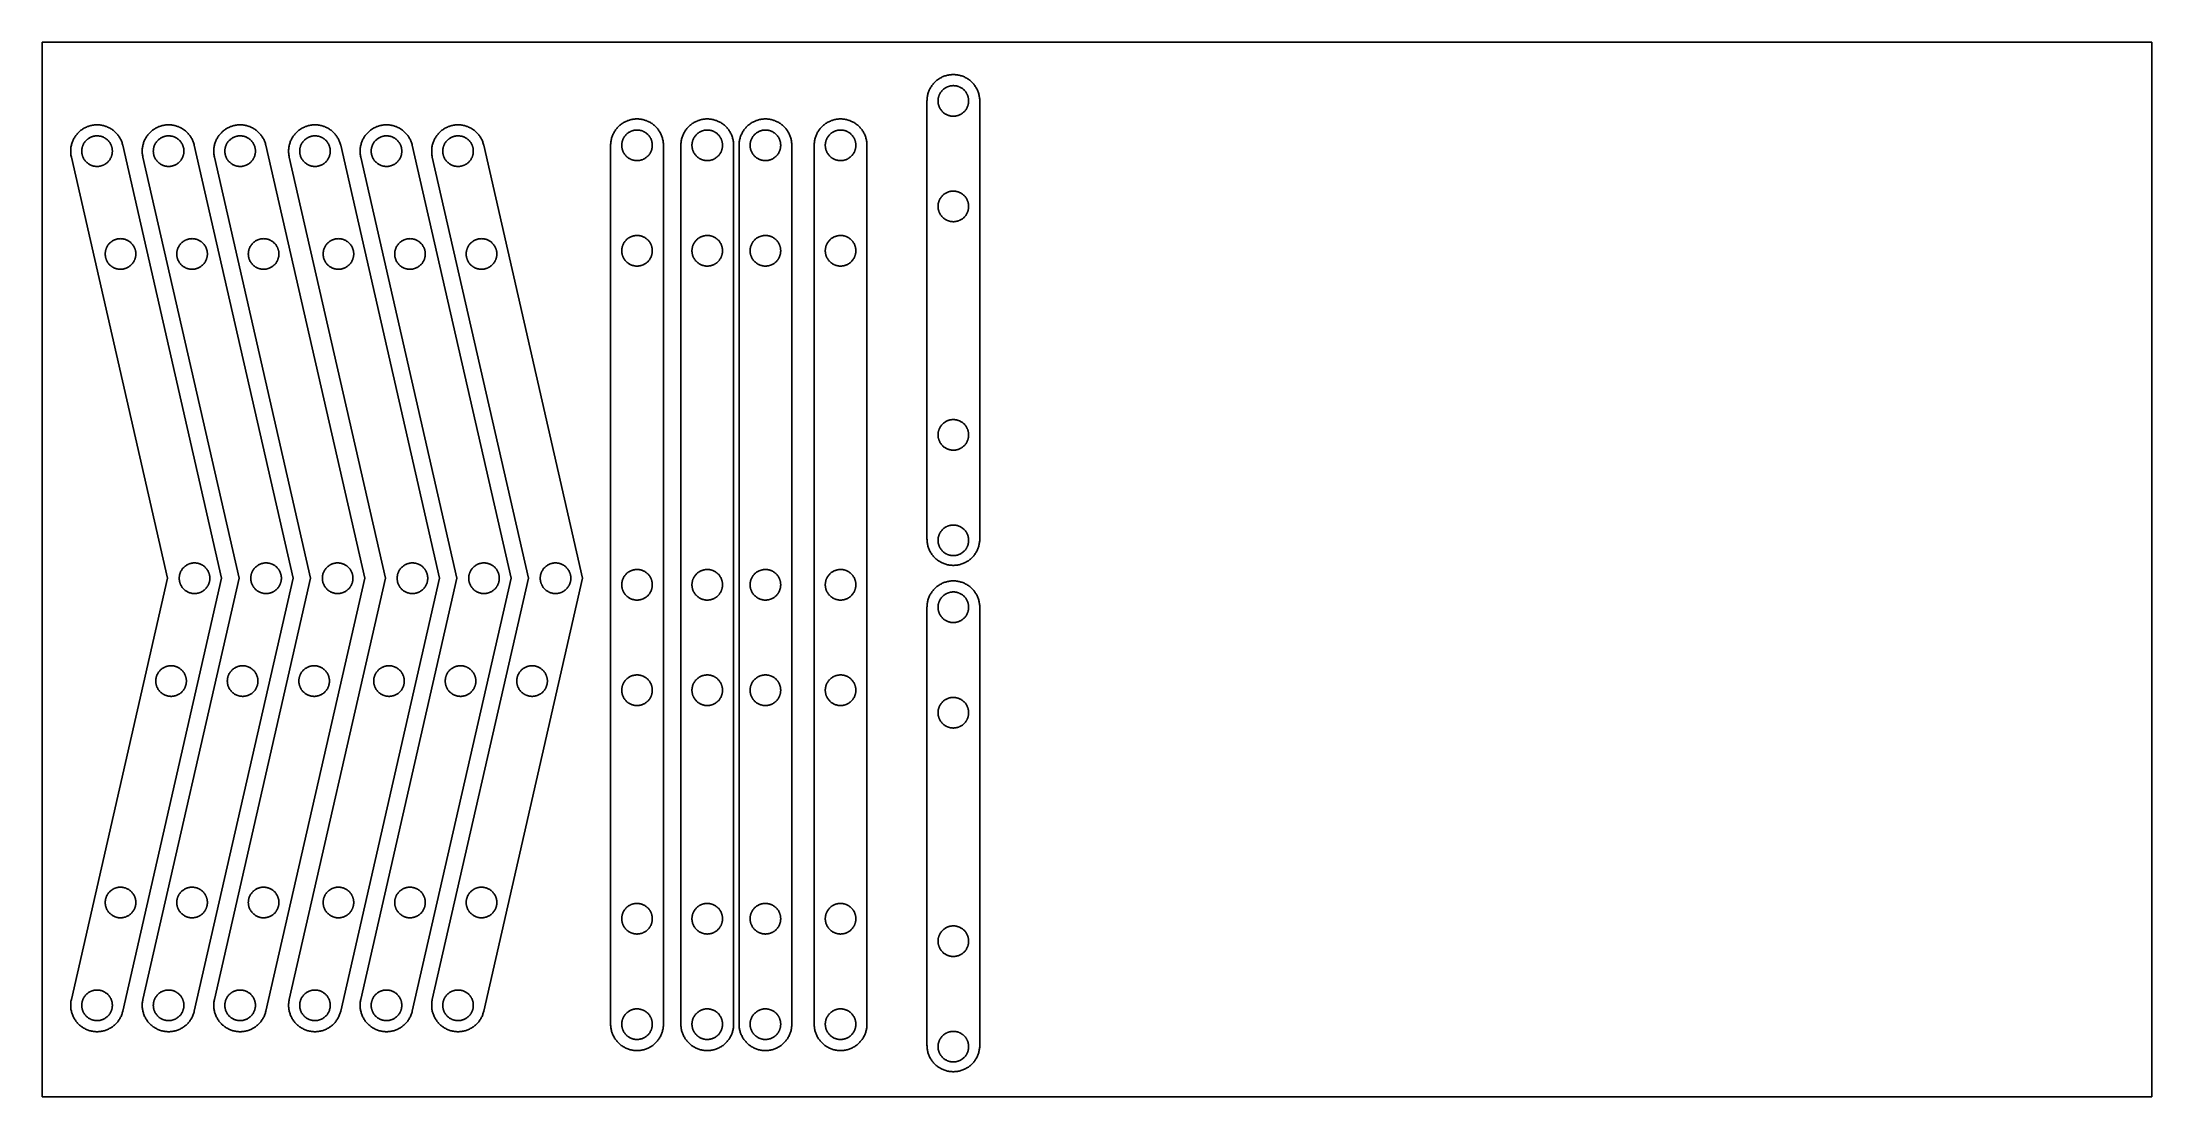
# Model space of a CAD drawing. Header units: millimetres. Extents: x 0 to 600, y 0 to 300.
import ezdxf

# ---------------------------------------------------------------- set-up
doc = ezdxf.new("R2010")
doc.units = ezdxf.units.MM
doc.header["$MEASUREMENT"] = 0
doc.layers.add('Default', color=18, linetype='Continuous', true_color=0x000000)

msp = doc.modelspace()

# ---------------------------------------------------------------- linework, layer by layer
at = {"layer": 'Default'}
for points in [[(0, 0), (600, 0), (600, 300), (0, 300), (0, 0)], [(266.64, 283.29), (266.64, 283.55), (266.63, 283.81), (266.6, 284.06), (266.57, 284.32), (266.53, 284.58), (266.48, 284.83), (266.43, 285.08), (266.36, 285.33), (266.29, 285.58), (266.2, 285.83), (266.11, 286.07), (266.01, 286.31), (265.9, 286.54), (265.79, 286.77), (265.66, 287), (265.53, 287.22), (265.39, 287.44), (265.24, 287.66), (265.09, 287.86), (264.93, 288.07), (264.76, 288.26), (264.58, 288.45), (264.4, 288.64), (264.21, 288.82), (264.02, 288.99), (263.82, 289.15), (263.62, 289.31), (263.41, 289.46), (263.19, 289.6), (262.97, 289.74), (262.74, 289.87), (262.51, 289.99), (262.28, 290.1), (262.04, 290.21), (261.8, 290.3), (261.56, 290.39), (261.31, 290.47), (261.06, 290.54), (260.81, 290.6), (260.56, 290.65), (260.3, 290.7), (260.05, 290.73), (259.79, 290.76), (259.53, 290.78), (259.27, 290.79), (259.02, 290.79), (258.76, 290.78), (258.5, 290.76), (258.24, 290.73), (257.98, 290.7), (257.73, 290.65), (257.48, 290.6), (257.22, 290.54), (256.98, 290.47), (256.73, 290.39), (256.48, 290.3), (256.24, 290.21), (256.01, 290.1), (255.77, 289.99), (255.54, 289.87), (255.32, 289.74), (255.1, 289.6), (254.88, 289.46), (254.67, 289.31), (254.47, 289.15), (254.27, 288.99), (254.07, 288.82), (253.89, 288.64), (253.71, 288.45), (253.53, 288.26), (253.36, 288.07), (253.2, 287.86), (253.05, 287.66), (252.9, 287.44), (252.76, 287.22), (252.63, 287), (252.5, 286.77), (252.39, 286.54), (252.28, 286.31), (252.18, 286.07), (252.09, 285.83), (252, 285.58), (251.93, 285.33), (251.86, 285.08), (251.8, 284.83), (251.76, 284.58), (251.72, 284.32), (251.68, 284.06), (251.66, 283.81), (251.65, 283.55), (251.64, 283.29)], [(251.64, 283.29), (251.64, 158.68)], [(263.49, 283.29), (263.49, 283.44), (263.48, 283.59), (263.47, 283.74), (263.45, 283.89), (263.43, 284.04), (263.4, 284.19), (263.37, 284.34), (263.33, 284.48), (263.28, 284.63), (263.24, 284.77), (263.18, 284.91), (263.12, 285.05), (263.06, 285.19), (262.99, 285.32), (262.92, 285.45), (262.84, 285.58), (262.76, 285.71), (262.67, 285.83), (262.58, 285.95), (262.49, 286.07), (262.39, 286.19), (262.29, 286.3), (262.18, 286.4), (262.07, 286.51), (261.96, 286.61), (261.84, 286.7), (261.72, 286.79), (261.6, 286.88), (261.47, 286.97), (261.34, 287.04), (261.21, 287.12), (261.08, 287.19), (260.94, 287.25), (260.8, 287.31), (260.66, 287.37), (260.52, 287.42), (260.37, 287.46), (260.23, 287.5), (260.08, 287.54), (259.93, 287.57), (259.78, 287.59), (259.63, 287.61), (259.48, 287.63), (259.33, 287.63), (259.18, 287.64), (259.03, 287.64), (258.88, 287.63), (258.73, 287.62), (258.58, 287.6), (258.43, 287.58), (258.28, 287.55), (258.13, 287.52), (257.99, 287.48), (257.84, 287.44), (257.7, 287.39), (257.56, 287.34), (257.42, 287.28), (257.28, 287.22), (257.15, 287.15), (257.01, 287.08), (256.88, 287), (256.76, 286.92), (256.63, 286.84), (256.51, 286.75), (256.39, 286.66), (256.28, 286.56), (256.16, 286.46), (256.06, 286.35), (255.95, 286.24), (255.85, 286.13), (255.75, 286.01), (255.66, 285.89), (255.57, 285.77), (255.49, 285.65), (255.41, 285.52), (255.33, 285.39), (255.26, 285.25), (255.2, 285.12), (255.14, 284.98), (255.08, 284.84), (255.03, 284.7), (254.98, 284.55), (254.94, 284.41), (254.9, 284.26), (254.87, 284.11), (254.85, 283.97), (254.83, 283.82), (254.81, 283.67), (254.8, 283.52), (254.8, 283.36), (254.8, 283.21), (254.8, 283.06), (254.81, 282.91), (254.83, 282.76), (254.85, 282.61), (254.87, 282.46), (254.9, 282.32), (254.94, 282.17), (254.98, 282.02), (255.03, 281.88), (255.08, 281.74), (255.14, 281.6), (255.2, 281.46), (255.26, 281.32), (255.33, 281.19), (255.41, 281.06), (255.49, 280.93), (255.57, 280.81), (255.66, 280.68), (255.75, 280.56), (255.85, 280.45), (255.95, 280.34), (256.06, 280.23), (256.16, 280.12), (256.28, 280.02), (256.39, 279.92), (256.51, 279.83), (256.63, 279.74), (256.76, 279.65), (256.88, 279.57), (257.01, 279.5), (257.15, 279.43), (257.28, 279.36), (257.42, 279.3), (257.56, 279.24), (257.7, 279.19), (257.84, 279.14), (257.99, 279.1), (258.13, 279.06), (258.28, 279.03), (258.43, 279), (258.58, 278.98), (258.73, 278.96), (258.88, 278.95), (259.03, 278.94), (259.18, 278.94), (259.33, 278.94), (259.48, 278.95), (259.63, 278.97), (259.78, 278.99), (259.93, 279.01), (260.08, 279.04), (260.23, 279.08), (260.37, 279.12), (260.52, 279.16), (260.66, 279.21), (260.8, 279.27), (260.94, 279.33), (261.08, 279.39), (261.21, 279.46), (261.34, 279.53), (261.47, 279.61), (261.6, 279.7), (261.72, 279.78), (261.84, 279.87), (261.96, 279.97), (262.07, 280.07), (262.18, 280.17), (262.29, 280.28), (262.39, 280.39), (262.49, 280.51), (262.58, 280.62), (262.67, 280.74), (262.76, 280.87), (262.84, 281), (262.92, 281.12), (262.99, 281.26), (263.06, 281.39), (263.12, 281.53), (263.18, 281.67), (263.24, 281.81), (263.28, 281.95), (263.33, 282.1), (263.37, 282.24), (263.4, 282.39), (263.43, 282.54), (263.45, 282.69), (263.47, 282.84), (263.48, 282.99), (263.49, 283.14), (263.49, 283.29)], [(266.64, 158.68), (266.64, 283.29)], [(22.91, 270.67), (22.85, 270.92), (22.78, 271.17), (22.7, 271.42), (22.62, 271.66), (22.52, 271.9), (22.42, 272.14), (22.3, 272.37), (22.18, 272.6), (22.05, 272.83), (21.92, 273.05), (21.78, 273.26), (21.62, 273.47), (21.47, 273.68), (21.3, 273.88), (21.13, 274.07), (20.95, 274.26), (20.77, 274.44), (20.58, 274.62), (20.38, 274.79), (20.18, 274.95), (19.97, 275.1), (19.76, 275.25), (19.54, 275.39), (19.32, 275.52), (19.09, 275.64), (18.86, 275.76), (18.62, 275.87), (18.38, 275.97), (18.14, 276.06), (17.9, 276.14), (17.65, 276.22), (17.4, 276.29), (17.15, 276.34), (16.89, 276.39), (16.64, 276.43), (16.38, 276.46), (16.12, 276.49), (15.86, 276.5), (15.6, 276.5), (15.34, 276.5), (15.09, 276.49), (14.83, 276.46), (14.57, 276.43), (14.31, 276.39), (14.06, 276.34), (13.81, 276.29), (13.56, 276.22), (13.31, 276.14), (13.06, 276.06), (12.82, 275.97), (12.58, 275.87), (12.35, 275.76), (12.12, 275.64), (11.89, 275.52), (11.67, 275.39), (11.45, 275.25), (11.24, 275.1), (11.03, 274.95), (10.83, 274.79), (10.63, 274.62), (10.44, 274.44), (10.25, 274.26), (10.08, 274.07), (9.9, 273.88), (9.74, 273.68), (9.58, 273.47), (9.43, 273.26), (9.29, 273.05), (9.15, 272.83), (9.02, 272.6), (8.9, 272.37), (8.79, 272.14), (8.69, 271.9), (8.59, 271.66), (8.5, 271.42), (8.42, 271.17), (8.35, 270.92), (8.29, 270.67), (8.24, 270.42), (8.19, 270.16), (8.16, 269.91), (8.13, 269.65), (8.11, 269.39), (8.1, 269.13), (8.1, 268.87), (8.11, 268.62), (8.13, 268.36), (8.16, 268.1), (8.19, 267.84), (8.24, 267.59), (8.29, 267.33)], [(43.26, 270.67), (43.2, 270.92), (43.13, 271.17), (43.05, 271.42), (42.96, 271.66), (42.87, 271.9), (42.76, 272.14), (42.65, 272.37), (42.53, 272.6), (42.4, 272.83), (42.27, 273.05), (42.12, 273.26), (41.97, 273.47), (41.81, 273.68), (41.65, 273.88), (41.48, 274.07), (41.3, 274.26), (41.11, 274.44), (40.92, 274.62), (40.73, 274.79), (40.52, 274.95), (40.32, 275.1), (40.1, 275.25), (39.89, 275.39), (39.66, 275.52), (39.44, 275.64), (39.2, 275.76), (38.97, 275.87), (38.73, 275.97), (38.49, 276.06), (38.24, 276.14), (38, 276.22), (37.75, 276.29), (37.49, 276.34), (37.24, 276.39), (36.98, 276.43), (36.73, 276.46), (36.47, 276.49), (36.21, 276.5), (35.95, 276.5), (35.69, 276.5), (35.43, 276.49), (35.18, 276.46), (34.92, 276.43), (34.66, 276.39), (34.41, 276.34), (34.16, 276.29), (33.91, 276.22), (33.66, 276.14), (33.41, 276.06), (33.17, 275.97), (32.93, 275.87), (32.7, 275.76), (32.47, 275.64), (32.24, 275.52), (32.02, 275.39), (31.8, 275.25), (31.58, 275.1), (31.38, 274.95), (31.17, 274.79), (30.98, 274.62), (30.79, 274.44), (30.6, 274.26), (30.42, 274.07), (30.25, 273.88), (30.09, 273.68), (29.93, 273.47), (29.78, 273.26), (29.63, 273.05), (29.5, 272.83), (29.37, 272.6), (29.25, 272.37), (29.14, 272.14), (29.03, 271.9), (28.94, 271.66), (28.85, 271.42), (28.77, 271.17), (28.7, 270.92), (28.64, 270.67), (28.59, 270.42), (28.54, 270.16), (28.51, 269.91), (28.48, 269.65), (28.46, 269.39), (28.45, 269.13), (28.45, 268.87), (28.46, 268.62), (28.48, 268.36), (28.51, 268.1), (28.54, 267.84), (28.59, 267.59), (28.64, 267.33)], [(63.61, 270.67), (63.55, 270.92), (63.48, 271.17), (63.4, 271.42), (63.31, 271.66), (63.21, 271.9), (63.11, 272.14), (63, 272.37), (62.88, 272.6), (62.75, 272.83), (62.61, 273.05), (62.47, 273.26), (62.32, 273.47), (62.16, 273.68), (62, 273.88), (61.83, 274.07), (61.65, 274.26), (61.46, 274.44), (61.27, 274.62), (61.07, 274.79), (60.87, 274.95), (60.66, 275.1), (60.45, 275.25), (60.23, 275.39), (60.01, 275.52), (59.78, 275.64), (59.55, 275.76), (59.32, 275.87), (59.08, 275.97), (58.84, 276.06), (58.59, 276.14), (58.34, 276.22), (58.09, 276.29), (57.84, 276.34), (57.59, 276.39), (57.33, 276.43), (57.07, 276.46), (56.82, 276.49), (56.56, 276.5), (56.3, 276.5), (56.04, 276.5), (55.78, 276.49), (55.52, 276.46), (55.27, 276.43), (55.01, 276.39), (54.76, 276.34), (54.5, 276.29), (54.25, 276.22), (54.01, 276.14), (53.76, 276.06), (53.52, 275.97), (53.28, 275.87), (53.04, 275.76), (52.81, 275.64), (52.59, 275.52), (52.36, 275.39), (52.14, 275.25), (51.93, 275.1), (51.72, 274.95), (51.52, 274.79), (51.32, 274.62), (51.13, 274.44), (50.95, 274.26), (50.77, 274.07), (50.6, 273.88), (50.43, 273.68), (50.28, 273.47), (50.13, 273.26), (49.98, 273.05), (49.85, 272.83), (49.72, 272.6), (49.6, 272.37), (49.49, 272.14), (49.38, 271.9), (49.29, 271.66), (49.2, 271.42), (49.12, 271.17), (49.05, 270.92), (48.99, 270.67), (48.93, 270.42), (48.89, 270.16), (48.85, 269.91), (48.83, 269.65), (48.81, 269.39), (48.8, 269.13), (48.8, 268.87), (48.81, 268.62), (48.83, 268.36), (48.85, 268.1), (48.89, 267.84), (48.93, 267.59), (48.99, 267.33)], [(84.89, 270.67), (84.83, 270.92), (84.76, 271.17), (84.68, 271.42), (84.59, 271.66), (84.5, 271.9), (84.39, 272.14), (84.28, 272.37), (84.16, 272.6), (84.03, 272.83), (83.89, 273.05), (83.75, 273.26), (83.6, 273.47), (83.44, 273.68), (83.28, 273.88), (83.11, 274.07), (82.93, 274.26), (82.74, 274.44), (82.55, 274.62), (82.36, 274.79), (82.15, 274.95), (81.95, 275.1), (81.73, 275.25), (81.51, 275.39), (81.29, 275.52), (81.06, 275.64), (80.83, 275.76), (80.6, 275.87), (80.36, 275.97), (80.12, 276.06), (79.87, 276.14), (79.62, 276.22), (79.37, 276.29), (79.12, 276.34), (78.87, 276.39), (78.61, 276.43), (78.35, 276.46), (78.1, 276.49), (77.84, 276.5), (77.58, 276.5), (77.32, 276.5), (77.06, 276.49), (76.8, 276.46), (76.55, 276.43), (76.29, 276.39), (76.04, 276.34), (75.78, 276.29), (75.53, 276.22), (75.29, 276.14), (75.04, 276.06), (74.8, 275.97), (74.56, 275.87), (74.32, 275.76), (74.09, 275.64), (73.87, 275.52), (73.64, 275.39), (73.43, 275.25), (73.21, 275.1), (73, 274.95), (72.8, 274.79), (72.61, 274.62), (72.41, 274.44), (72.23, 274.26), (72.05, 274.07), (71.88, 273.88), (71.72, 273.68), (71.56, 273.47), (71.41, 273.26), (71.26, 273.05), (71.13, 272.83), (71, 272.6), (70.88, 272.37), (70.77, 272.14), (70.66, 271.9), (70.57, 271.66), (70.48, 271.42), (70.4, 271.17), (70.33, 270.92), (70.27, 270.67), (70.21, 270.42), (70.17, 270.16), (70.13, 269.91), (70.11, 269.65), (70.09, 269.39), (70.08, 269.13), (70.08, 268.87), (70.09, 268.62), (70.11, 268.36), (70.13, 268.1), (70.17, 267.84), (70.21, 267.59), (70.27, 267.33)], [(105.24, 270.67), (105.18, 270.92), (105.11, 271.17), (105.03, 271.42), (104.94, 271.66), (104.84, 271.9), (104.74, 272.14), (104.63, 272.37), (104.51, 272.6), (104.38, 272.83), (104.24, 273.05), (104.1, 273.26), (103.95, 273.47), (103.79, 273.68), (103.63, 273.88), (103.45, 274.07), (103.28, 274.26), (103.09, 274.44), (102.9, 274.62), (102.7, 274.79), (102.5, 274.95), (102.29, 275.1), (102.08, 275.25), (101.86, 275.39), (101.64, 275.52), (101.41, 275.64), (101.18, 275.76), (100.95, 275.87), (100.71, 275.97), (100.46, 276.06), (100.22, 276.14), (99.97, 276.22), (99.72, 276.29), (99.47, 276.34), (99.21, 276.39), (98.96, 276.43), (98.7, 276.46), (98.44, 276.49), (98.19, 276.5), (97.93, 276.5), (97.67, 276.5), (97.41, 276.49), (97.15, 276.46), (96.89, 276.43), (96.64, 276.39), (96.38, 276.34), (96.13, 276.29), (95.88, 276.22), (95.63, 276.14), (95.39, 276.06), (95.15, 275.97), (94.91, 275.87), (94.67, 275.76), (94.44, 275.64), (94.21, 275.52), (93.99, 275.39), (93.77, 275.25), (93.56, 275.1), (93.35, 274.95), (93.15, 274.79), (92.95, 274.62), (92.76, 274.44), (92.58, 274.26), (92.4, 274.07), (92.23, 273.88), (92.06, 273.68), (91.9, 273.47), (91.75, 273.26), (91.61, 273.05), (91.48, 272.83), (91.35, 272.6), (91.23, 272.37), (91.11, 272.14), (91.01, 271.9), (90.91, 271.66), (90.83, 271.42), (90.75, 271.17), (90.68, 270.92), (90.61, 270.67), (90.56, 270.42), (90.52, 270.16), (90.48, 269.91), (90.45, 269.65), (90.44, 269.39), (90.43, 269.13), (90.43, 268.87), (90.44, 268.62), (90.45, 268.36), (90.48, 268.1), (90.52, 267.84), (90.56, 267.59), (90.61, 267.33)], [(125.59, 270.67), (125.52, 270.92), (125.45, 271.17), (125.37, 271.42), (125.29, 271.66), (125.19, 271.9), (125.09, 272.14), (124.97, 272.37), (124.85, 272.6), (124.73, 272.83), (124.59, 273.05), (124.45, 273.26), (124.3, 273.47), (124.14, 273.68), (123.97, 273.88), (123.8, 274.07), (123.62, 274.26), (123.44, 274.44), (123.25, 274.62), (123.05, 274.79), (122.85, 274.95), (122.64, 275.1), (122.43, 275.25), (122.21, 275.39), (121.99, 275.52), (121.76, 275.64), (121.53, 275.76), (121.29, 275.87), (121.05, 275.97), (120.81, 276.06), (120.57, 276.14), (120.32, 276.22), (120.07, 276.29), (119.82, 276.34), (119.56, 276.39), (119.31, 276.43), (119.05, 276.46), (118.79, 276.49), (118.53, 276.5), (118.27, 276.5), (118.02, 276.5), (117.76, 276.49), (117.5, 276.46), (117.24, 276.43), (116.99, 276.39), (116.73, 276.34), (116.48, 276.29), (116.23, 276.22), (115.98, 276.14), (115.74, 276.06), (115.49, 275.97), (115.26, 275.87), (115.02, 275.76), (114.79, 275.64), (114.56, 275.52), (114.34, 275.39), (114.12, 275.25), (113.91, 275.1), (113.7, 274.95), (113.5, 274.79), (113.3, 274.62), (113.11, 274.44), (112.93, 274.26), (112.75, 274.07), (112.58, 273.88), (112.41, 273.68), (112.25, 273.47), (112.1, 273.26), (111.96, 273.05), (111.82, 272.83), (111.69, 272.6), (111.57, 272.37), (111.46, 272.14), (111.36, 271.9), (111.26, 271.66), (111.17, 271.42), (111.09, 271.17), (111.02, 270.92), (110.96, 270.67), (110.91, 270.42), (110.86, 270.16), (110.83, 269.91), (110.8, 269.65), (110.78, 269.39), (110.78, 269.13), (110.78, 268.87), (110.78, 268.62), (110.8, 268.36), (110.83, 268.1), (110.86, 267.84), (110.91, 267.59), (110.96, 267.33)], [(176.68, 270.66), (176.67, 270.92), (176.66, 271.18), (176.64, 271.44), (176.61, 271.69), (176.57, 271.95), (176.52, 272.2), (176.46, 272.46), (176.39, 272.71), (176.32, 272.96), (176.24, 273.2), (176.14, 273.44), (176.04, 273.68), (175.94, 273.92), (175.82, 274.15), (175.69, 274.37), (175.56, 274.6), (175.42, 274.82), (175.28, 275.03), (175.12, 275.24), (174.96, 275.44), (174.79, 275.64), (174.62, 275.83), (174.44, 276.01), (174.25, 276.19), (174.05, 276.36), (173.85, 276.53), (173.65, 276.68), (173.44, 276.83), (173.22, 276.98), (173, 277.11), (172.78, 277.24), (172.55, 277.36), (172.32, 277.47), (172.08, 277.58), (171.84, 277.68), (171.59, 277.76), (171.35, 277.84), (171.1, 277.91), (170.85, 277.97), (170.59, 278.03), (170.34, 278.07), (170.08, 278.11), (169.82, 278.13), (169.57, 278.15), (169.31, 278.16), (169.05, 278.16), (168.79, 278.15), (168.53, 278.13), (168.27, 278.11), (168.02, 278.07), (167.76, 278.03), (167.51, 277.97), (167.26, 277.91), (167.01, 277.84), (166.76, 277.76), (166.52, 277.68), (166.28, 277.58), (166.04, 277.47), (165.81, 277.36), (165.58, 277.24), (165.35, 277.11), (165.13, 276.98), (164.92, 276.83), (164.71, 276.68), (164.5, 276.53), (164.3, 276.36), (164.11, 276.19), (163.92, 276.01), (163.74, 275.83), (163.56, 275.64), (163.4, 275.44), (163.23, 275.24), (163.08, 275.03), (162.93, 274.82), (162.79, 274.6), (162.66, 274.37), (162.54, 274.15), (162.42, 273.92), (162.31, 273.68), (162.21, 273.44), (162.12, 273.2), (162.04, 272.96), (161.96, 272.71), (161.9, 272.46), (161.84, 272.2), (161.79, 271.95), (161.75, 271.69), (161.72, 271.44), (161.7, 271.18), (161.68, 270.92), (161.68, 270.66)], [(196.65, 270.66), (196.65, 270.92), (196.64, 271.18), (196.61, 271.44), (196.58, 271.69), (196.54, 271.95), (196.49, 272.2), (196.44, 272.46), (196.37, 272.71), (196.3, 272.96), (196.21, 273.2), (196.12, 273.44), (196.02, 273.68), (195.91, 273.92), (195.8, 274.15), (195.67, 274.37), (195.54, 274.6), (195.4, 274.82), (195.25, 275.03), (195.1, 275.24), (194.94, 275.44), (194.77, 275.64), (194.59, 275.83), (194.41, 276.01), (194.22, 276.19), (194.03, 276.36), (193.83, 276.53), (193.63, 276.68), (193.41, 276.83), (193.2, 276.98), (192.98, 277.11), (192.75, 277.24), (192.52, 277.36), (192.29, 277.47), (192.05, 277.58), (191.81, 277.68), (191.57, 277.76), (191.32, 277.84), (191.07, 277.91), (190.82, 277.97), (190.57, 278.03), (190.31, 278.07), (190.06, 278.11), (189.8, 278.13), (189.54, 278.15), (189.28, 278.16), (189.02, 278.16), (188.77, 278.15), (188.51, 278.13), (188.25, 278.11), (187.99, 278.07), (187.74, 278.03), (187.49, 277.97), (187.23, 277.91), (186.98, 277.84), (186.74, 277.76), (186.49, 277.68), (186.25, 277.58), (186.02, 277.47), (185.78, 277.36), (185.55, 277.24), (185.33, 277.11), (185.11, 276.98), (184.89, 276.83), (184.68, 276.68), (184.48, 276.53), (184.28, 276.36), (184.08, 276.19), (183.9, 276.01), (183.72, 275.83), (183.54, 275.64), (183.37, 275.44), (183.21, 275.24), (183.06, 275.03), (182.91, 274.82), (182.77, 274.6), (182.64, 274.37), (182.51, 274.15), (182.4, 273.92), (182.29, 273.68), (182.19, 273.44), (182.1, 273.2), (182.01, 272.96), (181.94, 272.71), (181.87, 272.46), (181.81, 272.2), (181.77, 271.95), (181.73, 271.69), (181.69, 271.44), (181.67, 271.18), (181.66, 270.92), (181.65, 270.66)], [(213.19, 270.66), (213.19, 270.92), (213.18, 271.18), (213.15, 271.44), (213.12, 271.69), (213.08, 271.95), (213.03, 272.2), (212.98, 272.46), (212.91, 272.71), (212.84, 272.96), (212.75, 273.2), (212.66, 273.44), (212.56, 273.68), (212.45, 273.92), (212.34, 274.15), (212.21, 274.37), (212.08, 274.6), (211.94, 274.82), (211.79, 275.03), (211.64, 275.24), (211.48, 275.44), (211.31, 275.64), (211.13, 275.83), (210.95, 276.01), (210.76, 276.19), (210.57, 276.36), (210.37, 276.53), (210.17, 276.68), (209.96, 276.83), (209.74, 276.98), (209.52, 277.11), (209.29, 277.24), (209.07, 277.36), (208.83, 277.47), (208.59, 277.58), (208.35, 277.68), (208.11, 277.76), (207.86, 277.84), (207.62, 277.91), (207.36, 277.97), (207.11, 278.03), (206.86, 278.07), (206.6, 278.11), (206.34, 278.13), (206.08, 278.15), (205.82, 278.16), (205.57, 278.16), (205.31, 278.15), (205.05, 278.13), (204.79, 278.11), (204.53, 278.07), (204.28, 278.03), (204.03, 277.97), (203.77, 277.91), (203.53, 277.84), (203.28, 277.76), (203.04, 277.68), (202.79, 277.58), (202.56, 277.47), (202.32, 277.36), (202.1, 277.24), (201.87, 277.11), (201.65, 276.98), (201.43, 276.83), (201.22, 276.68), (201.02, 276.53), (200.82, 276.36), (200.63, 276.19), (200.44, 276.01), (200.26, 275.83), (200.08, 275.64), (199.91, 275.44), (199.75, 275.24), (199.6, 275.03), (199.45, 274.82), (199.31, 274.6), (199.18, 274.37), (199.05, 274.15), (198.94, 273.92), (198.83, 273.68), (198.73, 273.44), (198.64, 273.2), (198.55, 272.96), (198.48, 272.71), (198.41, 272.46), (198.36, 272.2), (198.31, 271.95), (198.27, 271.69), (198.24, 271.44), (198.21, 271.18), (198.2, 270.92), (198.19, 270.66)], [(234.57, 270.66), (234.57, 270.92), (234.55, 271.18), (234.53, 271.44), (234.5, 271.69), (234.46, 271.95), (234.41, 272.2), (234.35, 272.46), (234.29, 272.71), (234.21, 272.96), (234.13, 273.2), (234.04, 273.44), (233.94, 273.68), (233.83, 273.92), (233.71, 274.15), (233.59, 274.37), (233.46, 274.6), (233.32, 274.82), (233.17, 275.03), (233.01, 275.24), (232.85, 275.44), (232.68, 275.64), (232.51, 275.83), (232.33, 276.01), (232.14, 276.19), (231.95, 276.36), (231.75, 276.53), (231.54, 276.68), (231.33, 276.83), (231.12, 276.98), (230.9, 277.11), (230.67, 277.24), (230.44, 277.36), (230.21, 277.47), (229.97, 277.58), (229.73, 277.68), (229.49, 277.76), (229.24, 277.84), (228.99, 277.91), (228.74, 277.97), (228.49, 278.03), (228.23, 278.07), (227.97, 278.11), (227.72, 278.13), (227.46, 278.15), (227.2, 278.16), (226.94, 278.16), (226.68, 278.15), (226.42, 278.13), (226.17, 278.11), (225.91, 278.07), (225.65, 278.03), (225.4, 277.97), (225.15, 277.91), (224.9, 277.84), (224.65, 277.76), (224.41, 277.68), (224.17, 277.58), (223.93, 277.47), (223.7, 277.36), (223.47, 277.24), (223.25, 277.11), (223.03, 276.98), (222.81, 276.83), (222.6, 276.68), (222.39, 276.53), (222.19, 276.36), (222, 276.19), (221.81, 276.01), (221.63, 275.83), (221.46, 275.64), (221.29, 275.44), (221.13, 275.24), (220.97, 275.03), (220.83, 274.82), (220.69, 274.6), (220.55, 274.37), (220.43, 274.15), (220.31, 273.92), (220.2, 273.68), (220.1, 273.44), (220.01, 273.2), (219.93, 272.96), (219.85, 272.71), (219.79, 272.46), (219.73, 272.2), (219.68, 271.95), (219.64, 271.69), (219.61, 271.44), (219.59, 271.18), (219.57, 270.92), (219.57, 270.66)], [(19.95, 269), (19.95, 269.15), (19.94, 269.31), (19.93, 269.46), (19.91, 269.61), (19.89, 269.75), (19.86, 269.9), (19.83, 270.05), (19.79, 270.2), (19.74, 270.34), (19.69, 270.48), (19.64, 270.62), (19.58, 270.76), (19.52, 270.9), (19.45, 271.04), (19.38, 271.17), (19.3, 271.3), (19.22, 271.42), (19.13, 271.55), (19.04, 271.67), (18.95, 271.79), (18.85, 271.9), (18.74, 272.01), (18.64, 272.12), (18.53, 272.22), (18.42, 272.32), (18.3, 272.42), (18.18, 272.51), (18.05, 272.6), (17.93, 272.68), (17.8, 272.76), (17.67, 272.83), (17.53, 272.9), (17.4, 272.97), (17.26, 273.03), (17.12, 273.08), (16.98, 273.13), (16.83, 273.18), (16.69, 273.22), (16.54, 273.25), (16.39, 273.28), (16.24, 273.31), (16.09, 273.33), (15.94, 273.34), (15.79, 273.35), (15.64, 273.35), (15.49, 273.35), (15.34, 273.35), (15.19, 273.33), (15.04, 273.32), (14.89, 273.29), (14.74, 273.27), (14.59, 273.23), (14.45, 273.2), (14.3, 273.15), (14.16, 273.11), (14.02, 273.05), (13.88, 273), (13.74, 272.93), (13.6, 272.87), (13.47, 272.8), (13.34, 272.72), (13.21, 272.64), (13.09, 272.55), (12.97, 272.46), (12.85, 272.37), (12.73, 272.27), (12.62, 272.17), (12.51, 272.07), (12.41, 271.96), (12.31, 271.84), (12.21, 271.73), (12.12, 271.61), (12.03, 271.49), (11.95, 271.36), (11.87, 271.23), (11.79, 271.1), (11.72, 270.97), (11.66, 270.83), (11.6, 270.69), (11.54, 270.55), (11.49, 270.41), (11.44, 270.27), (11.4, 270.12), (11.36, 269.98), (11.33, 269.83), (11.31, 269.68), (11.29, 269.53), (11.27, 269.38), (11.26, 269.23), (11.25, 269.08), (11.25, 268.93), (11.26, 268.78), (11.27, 268.63), (11.29, 268.48), (11.31, 268.33), (11.33, 268.18), (11.36, 268.03), (11.4, 267.88), (11.44, 267.74), (11.49, 267.59), (11.54, 267.45), (11.6, 267.31), (11.66, 267.17), (11.72, 267.04), (11.79, 266.91), (11.87, 266.77), (11.95, 266.65), (12.03, 266.52), (12.12, 266.4), (12.21, 266.28), (12.31, 266.16), (12.41, 266.05), (12.51, 265.94), (12.62, 265.84), (12.73, 265.73), (12.85, 265.64), (12.97, 265.54), (13.09, 265.45), (13.21, 265.37), (13.34, 265.29), (13.47, 265.21), (13.6, 265.14), (13.74, 265.07), (13.88, 265.01), (14.02, 264.95), (14.16, 264.9), (14.3, 264.85), (14.45, 264.81), (14.59, 264.77), (14.74, 264.74), (14.89, 264.71), (15.04, 264.69), (15.19, 264.67), (15.34, 264.66), (15.49, 264.65), (15.64, 264.65), (15.79, 264.66), (15.94, 264.67), (16.09, 264.68), (16.24, 264.7), (16.39, 264.73), (16.54, 264.76), (16.69, 264.79), (16.83, 264.83), (16.98, 264.88), (17.12, 264.93), (17.26, 264.98), (17.4, 265.04), (17.53, 265.11), (17.67, 265.17), (17.8, 265.25), (17.93, 265.33), (18.05, 265.41), (18.18, 265.5), (18.3, 265.59), (18.42, 265.68), (18.53, 265.78), (18.64, 265.89), (18.74, 265.99), (18.85, 266.11), (18.95, 266.22), (19.04, 266.34), (19.13, 266.46), (19.22, 266.58), (19.3, 266.71), (19.38, 266.84), (19.45, 266.97), (19.52, 267.11), (19.58, 267.24), (19.64, 267.38), (19.69, 267.52), (19.74, 267.67), (19.79, 267.81), (19.83, 267.96), (19.86, 268.1), (19.89, 268.25), (19.91, 268.4), (19.93, 268.55), (19.94, 268.7), (19.95, 268.85), (19.95, 269)], [(22.91, 24.36), (51.02, 147.52), (22.91, 270.67)], [(40.3, 269), (40.3, 269.15), (40.29, 269.31), (40.28, 269.46), (40.26, 269.61), (40.24, 269.75), (40.21, 269.9), (40.17, 270.05), (40.13, 270.2), (40.09, 270.34), (40.04, 270.48), (39.99, 270.62), (39.93, 270.76), (39.87, 270.9), (39.8, 271.04), (39.72, 271.17), (39.65, 271.3), (39.56, 271.42), (39.48, 271.55), (39.39, 271.67), (39.29, 271.79), (39.2, 271.9), (39.09, 272.01), (38.99, 272.12), (38.88, 272.22), (38.76, 272.32), (38.65, 272.42), (38.53, 272.51), (38.4, 272.6), (38.28, 272.68), (38.15, 272.76), (38.02, 272.83), (37.88, 272.9), (37.75, 272.97), (37.61, 273.03), (37.47, 273.08), (37.32, 273.13), (37.18, 273.18), (37.03, 273.22), (36.89, 273.25), (36.74, 273.28), (36.59, 273.31), (36.44, 273.33), (36.29, 273.34), (36.14, 273.35), (35.99, 273.35), (35.84, 273.35), (35.69, 273.35), (35.54, 273.33), (35.39, 273.32), (35.24, 273.29), (35.09, 273.27), (34.94, 273.23), (34.79, 273.2), (34.65, 273.15), (34.51, 273.11), (34.36, 273.05), (34.23, 273), (34.09, 272.93), (33.95, 272.87), (33.82, 272.8), (33.69, 272.72), (33.56, 272.64), (33.44, 272.55), (33.31, 272.46), (33.2, 272.37), (33.08, 272.27), (32.97, 272.17), (32.86, 272.07), (32.76, 271.96), (32.66, 271.84), (32.56, 271.73), (32.47, 271.61), (32.38, 271.49), (32.29, 271.36), (32.22, 271.23), (32.14, 271.1), (32.07, 270.97), (32, 270.83), (31.94, 270.69), (31.89, 270.55), (31.83, 270.41), (31.79, 270.27), (31.75, 270.12), (31.71, 269.98), (31.68, 269.83), (31.65, 269.68), (31.63, 269.53), (31.62, 269.38), (31.61, 269.23), (31.6, 269.08), (31.6, 268.93), (31.61, 268.78), (31.62, 268.63), (31.63, 268.48), (31.65, 268.33), (31.68, 268.18), (31.71, 268.03), (31.75, 267.88), (31.79, 267.74), (31.83, 267.59), (31.89, 267.45), (31.94, 267.31), (32, 267.17), (32.07, 267.04), (32.14, 266.91), (32.22, 266.77), (32.29, 266.65), (32.38, 266.52), (32.47, 266.4), (32.56, 266.28), (32.66, 266.16), (32.76, 266.05), (32.86, 265.94), (32.97, 265.84), (33.08, 265.73), (33.2, 265.64), (33.31, 265.54), (33.44, 265.45), (33.56, 265.37), (33.69, 265.29), (33.82, 265.21), (33.95, 265.14), (34.09, 265.07), (34.23, 265.01), (34.36, 264.95), (34.51, 264.9), (34.65, 264.85), (34.79, 264.81), (34.94, 264.77), (35.09, 264.74), (35.24, 264.71), (35.39, 264.69), (35.54, 264.67), (35.69, 264.66), (35.84, 264.65), (35.99, 264.65), (36.14, 264.66), (36.29, 264.67), (36.44, 264.68), (36.59, 264.7), (36.74, 264.73), (36.89, 264.76), (37.03, 264.79), (37.18, 264.83), (37.32, 264.88), (37.47, 264.93), (37.61, 264.98), (37.75, 265.04), (37.88, 265.11), (38.02, 265.17), (38.15, 265.25), (38.28, 265.33), (38.4, 265.41), (38.53, 265.5), (38.65, 265.59), (38.76, 265.68), (38.88, 265.78), (38.99, 265.89), (39.09, 265.99), (39.2, 266.11), (39.29, 266.22), (39.39, 266.34), (39.48, 266.46), (39.56, 266.58), (39.65, 266.71), (39.72, 266.84), (39.8, 266.97), (39.87, 267.11), (39.93, 267.24), (39.99, 267.38), (40.04, 267.52), (40.09, 267.67), (40.13, 267.81), (40.17, 267.96), (40.21, 268.1), (40.24, 268.25), (40.26, 268.4), (40.28, 268.55), (40.29, 268.7), (40.3, 268.85), (40.3, 269)], [(43.26, 24.36), (71.37, 147.52), (43.26, 270.67)], [(60.65, 269), (60.65, 269.15), (60.64, 269.31), (60.62, 269.46), (60.61, 269.61), (60.58, 269.75), (60.55, 269.9), (60.52, 270.05), (60.48, 270.2), (60.44, 270.34), (60.39, 270.48), (60.33, 270.62), (60.28, 270.76), (60.21, 270.9), (60.14, 271.04), (60.07, 271.17), (59.99, 271.3), (59.91, 271.42), (59.83, 271.55), (59.74, 271.67), (59.64, 271.79), (59.54, 271.9), (59.44, 272.01), (59.33, 272.12), (59.22, 272.22), (59.11, 272.32), (58.99, 272.42), (58.87, 272.51), (58.75, 272.6), (58.62, 272.68), (58.49, 272.76), (58.36, 272.83), (58.23, 272.9), (58.09, 272.97), (57.95, 273.03), (57.81, 273.08), (57.67, 273.13), (57.53, 273.18), (57.38, 273.22), (57.23, 273.25), (57.09, 273.28), (56.94, 273.31), (56.79, 273.33), (56.64, 273.34), (56.49, 273.35), (56.34, 273.35), (56.18, 273.35), (56.03, 273.35), (55.88, 273.33), (55.73, 273.32), (55.58, 273.29), (55.44, 273.27), (55.29, 273.23), (55.14, 273.2), (55, 273.15), (54.85, 273.11), (54.71, 273.05), (54.57, 273), (54.44, 272.93), (54.3, 272.87), (54.17, 272.8), (54.04, 272.72), (53.91, 272.64), (53.78, 272.55), (53.66, 272.46), (53.54, 272.37), (53.43, 272.27), (53.32, 272.17), (53.21, 272.07), (53.1, 271.96), (53, 271.84), (52.91, 271.73), (52.81, 271.61), (52.73, 271.49), (52.64, 271.36), (52.56, 271.23), (52.49, 271.1), (52.42, 270.97), (52.35, 270.83), (52.29, 270.69), (52.23, 270.55), (52.18, 270.41), (52.14, 270.27), (52.09, 270.12), (52.06, 269.98), (52.03, 269.83), (52, 269.68), (51.98, 269.53), (51.96, 269.38), (51.95, 269.23), (51.95, 269.08), (51.95, 268.93), (51.95, 268.78), (51.96, 268.63), (51.98, 268.48), (52, 268.33), (52.03, 268.18), (52.06, 268.03), (52.09, 267.88), (52.14, 267.74), (52.18, 267.59), (52.23, 267.45), (52.29, 267.31), (52.35, 267.17), (52.42, 267.04), (52.49, 266.91), (52.56, 266.77), (52.64, 266.65), (52.73, 266.52), (52.81, 266.4), (52.91, 266.28), (53, 266.16), (53.1, 266.05), (53.21, 265.94), (53.32, 265.84), (53.43, 265.73), (53.54, 265.64), (53.66, 265.54), (53.78, 265.45), (53.91, 265.37), (54.04, 265.29), (54.17, 265.21), (54.3, 265.14), (54.44, 265.07), (54.57, 265.01), (54.71, 264.95), (54.85, 264.9), (55, 264.85), (55.14, 264.81), (55.29, 264.77), (55.44, 264.74), (55.58, 264.71), (55.73, 264.69), (55.88, 264.67), (56.03, 264.66), (56.18, 264.65), (56.34, 264.65), (56.49, 264.66), (56.64, 264.67), (56.79, 264.68), (56.94, 264.7), (57.09, 264.73), (57.23, 264.76), (57.38, 264.79), (57.53, 264.83), (57.67, 264.88), (57.81, 264.93), (57.95, 264.98), (58.09, 265.04), (58.23, 265.11), (58.36, 265.17), (58.49, 265.25), (58.62, 265.33), (58.75, 265.41), (58.87, 265.5), (58.99, 265.59), (59.11, 265.68), (59.22, 265.78), (59.33, 265.89), (59.44, 265.99), (59.54, 266.11), (59.64, 266.22), (59.74, 266.34), (59.83, 266.46), (59.91, 266.58), (59.99, 266.71), (60.07, 266.84), (60.14, 266.97), (60.21, 267.11), (60.28, 267.24), (60.33, 267.38), (60.39, 267.52), (60.44, 267.67), (60.48, 267.81), (60.52, 267.96), (60.55, 268.1), (60.58, 268.25), (60.61, 268.4), (60.62, 268.55), (60.64, 268.7), (60.65, 268.85), (60.65, 269)], [(63.61, 24.36), (91.72, 147.52), (63.61, 270.67)], [(81.93, 269), (81.93, 269.15), (81.92, 269.31), (81.91, 269.46), (81.89, 269.61), (81.86, 269.75), (81.84, 269.9), (81.8, 270.05), (81.76, 270.2), (81.72, 270.34), (81.67, 270.48), (81.62, 270.62), (81.56, 270.76), (81.49, 270.9), (81.43, 271.04), (81.35, 271.17), (81.28, 271.3), (81.19, 271.42), (81.11, 271.55), (81.02, 271.67), (80.92, 271.79), (80.82, 271.9), (80.72, 272.01), (80.61, 272.12), (80.5, 272.22), (80.39, 272.32), (80.27, 272.42), (80.15, 272.51), (80.03, 272.6), (79.9, 272.68), (79.78, 272.76), (79.64, 272.83), (79.51, 272.9), (79.37, 272.97), (79.23, 273.03), (79.09, 273.08), (78.95, 273.13), (78.81, 273.18), (78.66, 273.22), (78.52, 273.25), (78.37, 273.28), (78.22, 273.31), (78.07, 273.33), (77.92, 273.34), (77.77, 273.35), (77.62, 273.35), (77.47, 273.35), (77.31, 273.35), (77.16, 273.33), (77.01, 273.32), (76.87, 273.29), (76.72, 273.27), (76.57, 273.23), (76.42, 273.2), (76.28, 273.15), (76.13, 273.11), (75.99, 273.05), (75.85, 273), (75.72, 272.93), (75.58, 272.87), (75.45, 272.8), (75.32, 272.72), (75.19, 272.64), (75.07, 272.55), (74.94, 272.46), (74.82, 272.37), (74.71, 272.27), (74.6, 272.17), (74.49, 272.07), (74.39, 271.96), (74.28, 271.84), (74.19, 271.73), (74.1, 271.61), (74.01, 271.49), (73.92, 271.36), (73.84, 271.23), (73.77, 271.1), (73.7, 270.97), (73.63, 270.83), (73.57, 270.69), (73.51, 270.55), (73.46, 270.41), (73.42, 270.27), (73.38, 270.12), (73.34, 269.98), (73.31, 269.83), (73.28, 269.68), (73.26, 269.53), (73.25, 269.38), (73.23, 269.23), (73.23, 269.08), (73.23, 268.93), (73.23, 268.78), (73.25, 268.63), (73.26, 268.48), (73.28, 268.33), (73.31, 268.18), (73.34, 268.03), (73.38, 267.88), (73.42, 267.74), (73.46, 267.59), (73.51, 267.45), (73.57, 267.31), (73.63, 267.17), (73.7, 267.04), (73.77, 266.91), (73.84, 266.77), (73.92, 266.65), (74.01, 266.52), (74.1, 266.4), (74.19, 266.28), (74.28, 266.16), (74.39, 266.05), (74.49, 265.94), (74.6, 265.84), (74.71, 265.73), (74.82, 265.64), (74.94, 265.54), (75.07, 265.45), (75.19, 265.37), (75.32, 265.29), (75.45, 265.21), (75.58, 265.14), (75.72, 265.07), (75.85, 265.01), (75.99, 264.95), (76.13, 264.9), (76.28, 264.85), (76.42, 264.81), (76.57, 264.77), (76.72, 264.74), (76.87, 264.71), (77.01, 264.69), (77.16, 264.67), (77.31, 264.66), (77.47, 264.65), (77.62, 264.65), (77.77, 264.66), (77.92, 264.67), (78.07, 264.68), (78.22, 264.7), (78.37, 264.73), (78.52, 264.76), (78.66, 264.79), (78.81, 264.83), (78.95, 264.88), (79.09, 264.93), (79.23, 264.98), (79.37, 265.04), (79.51, 265.11), (79.64, 265.17), (79.78, 265.25), (79.9, 265.33), (80.03, 265.41), (80.15, 265.5), (80.27, 265.59), (80.39, 265.68), (80.5, 265.78), (80.61, 265.89), (80.72, 265.99), (80.82, 266.11), (80.92, 266.22), (81.02, 266.34), (81.11, 266.46), (81.19, 266.58), (81.28, 266.71), (81.35, 266.84), (81.43, 266.97), (81.49, 267.11), (81.56, 267.24), (81.62, 267.38), (81.67, 267.52), (81.72, 267.67), (81.76, 267.81), (81.8, 267.96), (81.84, 268.1), (81.86, 268.25), (81.89, 268.4), (81.91, 268.55), (81.92, 268.7), (81.93, 268.85), (81.93, 269)], [(84.89, 24.36), (113, 147.52), (84.89, 270.67)], [(102.28, 269), (102.27, 269.15), (102.27, 269.31), (102.25, 269.46), (102.23, 269.61), (102.21, 269.75), (102.18, 269.9), (102.15, 270.05), (102.11, 270.2), (102.07, 270.34), (102.02, 270.48), (101.96, 270.62), (101.9, 270.76), (101.84, 270.9), (101.77, 271.04), (101.7, 271.17), (101.62, 271.3), (101.54, 271.42), (101.45, 271.55), (101.36, 271.67), (101.27, 271.79), (101.17, 271.9), (101.07, 272.01), (100.96, 272.12), (100.85, 272.22), (100.74, 272.32), (100.62, 272.42), (100.5, 272.51), (100.38, 272.6), (100.25, 272.68), (100.12, 272.76), (99.99, 272.83), (99.86, 272.9), (99.72, 272.97), (99.58, 273.03), (99.44, 273.08), (99.3, 273.13), (99.16, 273.18), (99.01, 273.22), (98.86, 273.25), (98.72, 273.28), (98.57, 273.31), (98.42, 273.33), (98.27, 273.34), (98.12, 273.35), (97.96, 273.35), (97.81, 273.35), (97.66, 273.35), (97.51, 273.33), (97.36, 273.32), (97.21, 273.29), (97.06, 273.27), (96.92, 273.23), (96.77, 273.2), (96.63, 273.15), (96.48, 273.11), (96.34, 273.05), (96.2, 273), (96.06, 272.93), (95.93, 272.87), (95.8, 272.8), (95.67, 272.72), (95.54, 272.64), (95.41, 272.55), (95.29, 272.46), (95.17, 272.37), (95.06, 272.27), (94.95, 272.17), (94.84, 272.07), (94.73, 271.96), (94.63, 271.84), (94.54, 271.73), (94.44, 271.61), (94.35, 271.49), (94.27, 271.36), (94.19, 271.23), (94.12, 271.1), (94.05, 270.97), (93.98, 270.83), (93.92, 270.69), (93.86, 270.55), (93.81, 270.41), (93.76, 270.27), (93.72, 270.12), (93.69, 269.98), (93.66, 269.83), (93.63, 269.68), (93.61, 269.53), (93.59, 269.38), (93.58, 269.23), (93.58, 269.08), (93.58, 268.93), (93.58, 268.78), (93.59, 268.63), (93.61, 268.48), (93.63, 268.33), (93.66, 268.18), (93.69, 268.03), (93.72, 267.88), (93.76, 267.74), (93.81, 267.59), (93.86, 267.45), (93.92, 267.31), (93.98, 267.17), (94.05, 267.04), (94.12, 266.91), (94.19, 266.77), (94.27, 266.65), (94.35, 266.52), (94.44, 266.4), (94.54, 266.28), (94.63, 266.16), (94.73, 266.05), (94.84, 265.94), (94.95, 265.84), (95.06, 265.73), (95.17, 265.64), (95.29, 265.54), (95.41, 265.45), (95.54, 265.37), (95.67, 265.29), (95.8, 265.21), (95.93, 265.14), (96.06, 265.07), (96.2, 265.01), (96.34, 264.95), (96.48, 264.9), (96.63, 264.85), (96.77, 264.81), (96.92, 264.77), (97.06, 264.74), (97.21, 264.71), (97.36, 264.69), (97.51, 264.67), (97.66, 264.66), (97.81, 264.65), (97.96, 264.65), (98.12, 264.66), (98.27, 264.67), (98.42, 264.68), (98.57, 264.7), (98.72, 264.73), (98.86, 264.76), (99.01, 264.79), (99.16, 264.83), (99.3, 264.88), (99.44, 264.93), (99.58, 264.98), (99.72, 265.04), (99.86, 265.11), (99.99, 265.17), (100.12, 265.25), (100.25, 265.33), (100.38, 265.41), (100.5, 265.5), (100.62, 265.59), (100.74, 265.68), (100.85, 265.78), (100.96, 265.89), (101.07, 265.99), (101.17, 266.11), (101.27, 266.22), (101.36, 266.34), (101.45, 266.46), (101.54, 266.58), (101.62, 266.71), (101.7, 266.84), (101.77, 266.97), (101.84, 267.11), (101.9, 267.24), (101.96, 267.38), (102.02, 267.52), (102.07, 267.67), (102.11, 267.81), (102.15, 267.96), (102.18, 268.1), (102.21, 268.25), (102.23, 268.4), (102.25, 268.55), (102.27, 268.7), (102.27, 268.85), (102.28, 269)], [(105.24, 24.36), (133.35, 147.52), (105.24, 270.67)], [(122.62, 269), (122.62, 269.15), (122.61, 269.31), (122.6, 269.46), (122.58, 269.61), (122.56, 269.75), (122.53, 269.9), (122.5, 270.05), (122.46, 270.2), (122.41, 270.34), (122.36, 270.48), (122.31, 270.62), (122.25, 270.76), (122.19, 270.9), (122.12, 271.04), (122.05, 271.17), (121.97, 271.3), (121.89, 271.42), (121.8, 271.55), (121.71, 271.67), (121.62, 271.79), (121.52, 271.9), (121.42, 272.01), (121.31, 272.12), (121.2, 272.22), (121.09, 272.32), (120.97, 272.42), (120.85, 272.51), (120.73, 272.6), (120.6, 272.68), (120.47, 272.76), (120.34, 272.83), (120.21, 272.9), (120.07, 272.97), (119.93, 273.03), (119.79, 273.08), (119.65, 273.13), (119.5, 273.18), (119.36, 273.22), (119.21, 273.25), (119.06, 273.28), (118.91, 273.31), (118.76, 273.33), (118.61, 273.34), (118.46, 273.35), (118.31, 273.35), (118.16, 273.35), (118.01, 273.35), (117.86, 273.33), (117.71, 273.32), (117.56, 273.29), (117.41, 273.27), (117.26, 273.23), (117.12, 273.2), (116.97, 273.15), (116.83, 273.11), (116.69, 273.05), (116.55, 273), (116.41, 272.93), (116.28, 272.87), (116.14, 272.8), (116.01, 272.72), (115.89, 272.64), (115.76, 272.55), (115.64, 272.46), (115.52, 272.37), (115.4, 272.27), (115.29, 272.17), (115.18, 272.07), (115.08, 271.96), (114.98, 271.84), (114.88, 271.73), (114.79, 271.61), (114.7, 271.49), (114.62, 271.36), (114.54, 271.23), (114.46, 271.1), (114.39, 270.97), (114.33, 270.83), (114.27, 270.69), (114.21, 270.55), (114.16, 270.41), (114.11, 270.27), (114.07, 270.12), (114.03, 269.98), (114, 269.83), (113.98, 269.68), (113.96, 269.53), (113.94, 269.38), (113.93, 269.23), (113.92, 269.08), (113.92, 268.93), (113.93, 268.78), (113.94, 268.63), (113.96, 268.48), (113.98, 268.33), (114, 268.18), (114.03, 268.03), (114.07, 267.88), (114.11, 267.74), (114.16, 267.59), (114.21, 267.45), (114.27, 267.31), (114.33, 267.17), (114.39, 267.04), (114.46, 266.91), (114.54, 266.77), (114.62, 266.65), (114.7, 266.52), (114.79, 266.4), (114.88, 266.28), (114.98, 266.16), (115.08, 266.05), (115.18, 265.94), (115.29, 265.84), (115.4, 265.73), (115.52, 265.64), (115.64, 265.54), (115.76, 265.45), (115.89, 265.37), (116.01, 265.29), (116.14, 265.21), (116.28, 265.14), (116.41, 265.07), (116.55, 265.01), (116.69, 264.95), (116.83, 264.9), (116.97, 264.85), (117.12, 264.81), (117.26, 264.77), (117.41, 264.74), (117.56, 264.71), (117.71, 264.69), (117.86, 264.67), (118.01, 264.66), (118.16, 264.65), (118.31, 264.65), (118.46, 264.66), (118.61, 264.67), (118.76, 264.68), (118.91, 264.7), (119.06, 264.73), (119.21, 264.76), (119.36, 264.79), (119.5, 264.83), (119.65, 264.88), (119.79, 264.93), (119.93, 264.98), (120.07, 265.04), (120.21, 265.11), (120.34, 265.17), (120.47, 265.25), (120.6, 265.33), (120.73, 265.41), (120.85, 265.5), (120.97, 265.59), (121.09, 265.68), (121.2, 265.78), (121.31, 265.89), (121.42, 265.99), (121.52, 266.11), (121.62, 266.22), (121.71, 266.34), (121.8, 266.46), (121.89, 266.58), (121.97, 266.71), (122.05, 266.84), (122.12, 266.97), (122.19, 267.11), (122.25, 267.24), (122.31, 267.38), (122.36, 267.52), (122.41, 267.67), (122.46, 267.81), (122.5, 267.96), (122.53, 268.1), (122.56, 268.25), (122.58, 268.4), (122.6, 268.55), (122.61, 268.7), (122.62, 268.85), (122.62, 269)], [(125.59, 24.36), (153.7, 147.52), (125.59, 270.67)], [(161.68, 270.66), (161.68, 20.66)], [(173.53, 270.66), (173.53, 270.81), (173.52, 270.96), (173.5, 271.11), (173.49, 271.26), (173.46, 271.41), (173.43, 271.56), (173.4, 271.71), (173.36, 271.85), (173.32, 272), (173.27, 272.14), (173.21, 272.28), (173.16, 272.42), (173.09, 272.56), (173.02, 272.69), (172.95, 272.83), (172.87, 272.96), (172.79, 273.08), (172.71, 273.21), (172.62, 273.33), (172.52, 273.45), (172.42, 273.56), (172.32, 273.67), (172.21, 273.78), (172.1, 273.88), (171.99, 273.98), (171.87, 274.08), (171.75, 274.17), (171.63, 274.26), (171.5, 274.34), (171.37, 274.42), (171.24, 274.49), (171.11, 274.56), (170.97, 274.62), (170.83, 274.68), (170.69, 274.74), (170.55, 274.79), (170.41, 274.84), (170.26, 274.88), (170.11, 274.91), (169.97, 274.94), (169.82, 274.97), (169.67, 274.98), (169.52, 275), (169.37, 275.01), (169.22, 275.01), (169.06, 275.01), (168.91, 275), (168.76, 274.99), (168.61, 274.98), (168.46, 274.95), (168.32, 274.93), (168.17, 274.89), (168.02, 274.86), (167.88, 274.81), (167.73, 274.77), (167.59, 274.71), (167.45, 274.66), (167.32, 274.59), (167.18, 274.53), (167.05, 274.45), (166.92, 274.38), (166.79, 274.3), (166.66, 274.21), (166.54, 274.12), (166.42, 274.03), (166.31, 273.93), (166.2, 273.83), (166.09, 273.72), (165.98, 273.62), (165.88, 273.5), (165.79, 273.39), (165.69, 273.27), (165.61, 273.15), (165.52, 273.02), (165.44, 272.89), (165.37, 272.76), (165.3, 272.63), (165.23, 272.49), (165.17, 272.35), (165.11, 272.21), (165.06, 272.07), (165.02, 271.93), (164.97, 271.78), (164.94, 271.64), (164.91, 271.49), (164.88, 271.34), (164.86, 271.19), (164.84, 271.04), (164.83, 270.89), (164.83, 270.74), (164.83, 270.59), (164.83, 270.44), (164.84, 270.29), (164.86, 270.14), (164.88, 269.99), (164.91, 269.84), (164.94, 269.69), (164.97, 269.54), (165.02, 269.4), (165.06, 269.25), (165.11, 269.11), (165.17, 268.97), (165.23, 268.83), (165.3, 268.7), (165.37, 268.56), (165.44, 268.43), (165.52, 268.3), (165.61, 268.18), (165.69, 268.06), (165.79, 267.94), (165.88, 267.82), (165.98, 267.71), (166.09, 267.6), (166.2, 267.49), (166.31, 267.39), (166.42, 267.3), (166.54, 267.2), (166.66, 267.11), (166.79, 267.03), (166.92, 266.95), (167.05, 266.87), (167.18, 266.8), (167.32, 266.73), (167.45, 266.67), (167.59, 266.61), (167.73, 266.56), (167.88, 266.51), (168.02, 266.47), (168.17, 266.43), (168.32, 266.4), (168.46, 266.37), (168.61, 266.35), (168.76, 266.33), (168.91, 266.32), (169.06, 266.31), (169.22, 266.31), (169.37, 266.32), (169.52, 266.33), (169.67, 266.34), (169.82, 266.36), (169.97, 266.38), (170.11, 266.41), (170.26, 266.45), (170.41, 266.49), (170.55, 266.53), (170.69, 266.58), (170.83, 266.64), (170.97, 266.7), (171.11, 266.76), (171.24, 266.83), (171.37, 266.91), (171.5, 266.99), (171.63, 267.07), (171.75, 267.16), (171.87, 267.25), (171.99, 267.34), (172.1, 267.44), (172.21, 267.55), (172.32, 267.65), (172.42, 267.76), (172.52, 267.88), (172.62, 268), (172.71, 268.12), (172.79, 268.24), (172.87, 268.37), (172.95, 268.5), (173.02, 268.63), (173.09, 268.77), (173.16, 268.9), (173.21, 269.04), (173.27, 269.18), (173.32, 269.33), (173.36, 269.47), (173.4, 269.62), (173.43, 269.76), (173.46, 269.91), (173.49, 270.06), (173.5, 270.21), (173.52, 270.36), (173.53, 270.51), (173.53, 270.66)], [(176.68, 20.66), (176.68, 270.66)], [(181.65, 270.66), (181.65, 20.66)], [(193.5, 270.66), (193.5, 270.81), (193.49, 270.96), (193.48, 271.11), (193.46, 271.26), (193.44, 271.41), (193.41, 271.56), (193.38, 271.71), (193.34, 271.85), (193.29, 272), (193.24, 272.14), (193.19, 272.28), (193.13, 272.42), (193.07, 272.56), (193, 272.69), (192.93, 272.83), (192.85, 272.96), (192.77, 273.08), (192.68, 273.21), (192.59, 273.33), (192.5, 273.45), (192.4, 273.56), (192.3, 273.67), (192.19, 273.78), (192.08, 273.88), (191.97, 273.98), (191.85, 274.08), (191.73, 274.17), (191.61, 274.26), (191.48, 274.34), (191.35, 274.42), (191.22, 274.49), (191.09, 274.56), (190.95, 274.62), (190.81, 274.68), (190.67, 274.74), (190.53, 274.79), (190.38, 274.84), (190.24, 274.88), (190.09, 274.91), (189.94, 274.94), (189.79, 274.97), (189.64, 274.98), (189.49, 275), (189.34, 275.01), (189.19, 275.01), (189.04, 275.01), (188.89, 275), (188.74, 274.99), (188.59, 274.98), (188.44, 274.95), (188.29, 274.93), (188.14, 274.89), (188, 274.86), (187.85, 274.81), (187.71, 274.77), (187.57, 274.71), (187.43, 274.66), (187.29, 274.59), (187.16, 274.53), (187.02, 274.45), (186.89, 274.38), (186.77, 274.3), (186.64, 274.21), (186.52, 274.12), (186.4, 274.03), (186.28, 273.93), (186.17, 273.83), (186.07, 273.72), (185.96, 273.62), (185.86, 273.5), (185.76, 273.39), (185.67, 273.27), (185.58, 273.15), (185.5, 273.02), (185.42, 272.89), (185.34, 272.76), (185.27, 272.63), (185.21, 272.49), (185.15, 272.35), (185.09, 272.21), (185.04, 272.07), (184.99, 271.93), (184.95, 271.78), (184.91, 271.64), (184.88, 271.49), (184.86, 271.34), (184.84, 271.19), (184.82, 271.04), (184.81, 270.89), (184.8, 270.74), (184.8, 270.59), (184.81, 270.44), (184.82, 270.29), (184.84, 270.14), (184.86, 269.99), (184.88, 269.84), (184.91, 269.69), (184.95, 269.54), (184.99, 269.4), (185.04, 269.25), (185.09, 269.11), (185.15, 268.97), (185.21, 268.83), (185.27, 268.7), (185.34, 268.56), (185.42, 268.43), (185.5, 268.3), (185.58, 268.18), (185.67, 268.06), (185.76, 267.94), (185.86, 267.82), (185.96, 267.71), (186.07, 267.6), (186.17, 267.49), (186.28, 267.39), (186.4, 267.3), (186.52, 267.2), (186.64, 267.11), (186.77, 267.03), (186.89, 266.95), (187.02, 266.87), (187.16, 266.8), (187.29, 266.73), (187.43, 266.67), (187.57, 266.61), (187.71, 266.56), (187.85, 266.51), (188, 266.47), (188.14, 266.43), (188.29, 266.4), (188.44, 266.37), (188.59, 266.35), (188.74, 266.33), (188.89, 266.32), (189.04, 266.31), (189.19, 266.31), (189.34, 266.32), (189.49, 266.33), (189.64, 266.34), (189.79, 266.36), (189.94, 266.38), (190.09, 266.41), (190.24, 266.45), (190.38, 266.49), (190.53, 266.53), (190.67, 266.58), (190.81, 266.64), (190.95, 266.7), (191.09, 266.76), (191.22, 266.83), (191.35, 266.91), (191.48, 266.99), (191.61, 267.07), (191.73, 267.16), (191.85, 267.25), (191.97, 267.34), (192.08, 267.44), (192.19, 267.55), (192.3, 267.65), (192.4, 267.76), (192.5, 267.88), (192.59, 268), (192.68, 268.12), (192.77, 268.24), (192.85, 268.37), (192.93, 268.5), (193, 268.63), (193.07, 268.77), (193.13, 268.9), (193.19, 269.04), (193.24, 269.18), (193.29, 269.33), (193.34, 269.47), (193.38, 269.62), (193.41, 269.76), (193.44, 269.91), (193.46, 270.06), (193.48, 270.21), (193.49, 270.36), (193.5, 270.51), (193.5, 270.66)], [(196.65, 20.66), (196.65, 270.66)], [(198.19, 270.66), (198.19, 20.66)], [(210.04, 270.66), (210.04, 270.81), (210.03, 270.96), (210.02, 271.11), (210, 271.26), (209.98, 271.41), (209.95, 271.56), (209.92, 271.71), (209.88, 271.85), (209.83, 272), (209.79, 272.14), (209.73, 272.28), (209.67, 272.42), (209.61, 272.56), (209.54, 272.69), (209.47, 272.83), (209.39, 272.96), (209.31, 273.08), (209.22, 273.21), (209.13, 273.33), (209.04, 273.45), (208.94, 273.56), (208.84, 273.67), (208.73, 273.78), (208.62, 273.88), (208.51, 273.98), (208.39, 274.08), (208.27, 274.17), (208.15, 274.26), (208.02, 274.34), (207.89, 274.42), (207.76, 274.49), (207.63, 274.56), (207.49, 274.62), (207.35, 274.68), (207.21, 274.74), (207.07, 274.79), (206.92, 274.84), (206.78, 274.88), (206.63, 274.91), (206.48, 274.94), (206.33, 274.97), (206.18, 274.98), (206.03, 275), (205.88, 275.01), (205.73, 275.01), (205.58, 275.01), (205.43, 275), (205.28, 274.99), (205.13, 274.98), (204.98, 274.95), (204.83, 274.93), (204.68, 274.89), (204.54, 274.86), (204.39, 274.81), (204.25, 274.77), (204.11, 274.71), (203.97, 274.66), (203.83, 274.59), (203.7, 274.53), (203.56, 274.45), (203.43, 274.38), (203.31, 274.3), (203.18, 274.21), (203.06, 274.12), (202.94, 274.03), (202.83, 273.93), (202.71, 273.83), (202.61, 273.72), (202.5, 273.62), (202.4, 273.5), (202.3, 273.39), (202.21, 273.27), (202.12, 273.15), (202.04, 273.02), (201.96, 272.89), (201.88, 272.76), (201.81, 272.63), (201.75, 272.49), (201.69, 272.35), (201.63, 272.21), (201.58, 272.07), (201.53, 271.93), (201.49, 271.78), (201.46, 271.64), (201.42, 271.49), (201.4, 271.34), (201.38, 271.19), (201.36, 271.04), (201.35, 270.89), (201.35, 270.74), (201.35, 270.59), (201.35, 270.44), (201.36, 270.29), (201.38, 270.14), (201.4, 269.99), (201.42, 269.84), (201.46, 269.69), (201.49, 269.54), (201.53, 269.4), (201.58, 269.25), (201.63, 269.11), (201.69, 268.97), (201.75, 268.83), (201.81, 268.7), (201.88, 268.56), (201.96, 268.43), (202.04, 268.3), (202.12, 268.18), (202.21, 268.06), (202.3, 267.94), (202.4, 267.82), (202.5, 267.71), (202.61, 267.6), (202.71, 267.49), (202.83, 267.39), (202.94, 267.3), (203.06, 267.2), (203.18, 267.11), (203.31, 267.03), (203.43, 266.95), (203.56, 266.87), (203.7, 266.8), (203.83, 266.73), (203.97, 266.67), (204.11, 266.61), (204.25, 266.56), (204.39, 266.51), (204.54, 266.47), (204.68, 266.43), (204.83, 266.4), (204.98, 266.37), (205.13, 266.35), (205.28, 266.33), (205.43, 266.32), (205.58, 266.31), (205.73, 266.31), (205.88, 266.32), (206.03, 266.33), (206.18, 266.34), (206.33, 266.36), (206.48, 266.38), (206.63, 266.41), (206.78, 266.45), (206.92, 266.49), (207.07, 266.53), (207.21, 266.58), (207.35, 266.64), (207.49, 266.7), (207.63, 266.76), (207.76, 266.83), (207.89, 266.91), (208.02, 266.99), (208.15, 267.07), (208.27, 267.16), (208.39, 267.25), (208.51, 267.34), (208.62, 267.44), (208.73, 267.55), (208.84, 267.65), (208.94, 267.76), (209.04, 267.88), (209.13, 268), (209.22, 268.12), (209.31, 268.24), (209.39, 268.37), (209.47, 268.5), (209.54, 268.63), (209.61, 268.77), (209.67, 268.9), (209.73, 269.04), (209.79, 269.18), (209.83, 269.33), (209.88, 269.47), (209.92, 269.62), (209.95, 269.76), (209.98, 269.91), (210, 270.06), (210.02, 270.21), (210.03, 270.36), (210.04, 270.51), (210.04, 270.66)], [(213.19, 20.66), (213.19, 270.66)], [(219.57, 270.66), (219.57, 20.66)], [(231.42, 270.66), (231.42, 270.81), (231.41, 270.96), (231.4, 271.11), (231.38, 271.26), (231.36, 271.41), (231.33, 271.56), (231.29, 271.71), (231.25, 271.85), (231.21, 272), (231.16, 272.14), (231.11, 272.28), (231.05, 272.42), (230.99, 272.56), (230.92, 272.69), (230.84, 272.83), (230.77, 272.96), (230.68, 273.08), (230.6, 273.21), (230.51, 273.33), (230.41, 273.45), (230.31, 273.56), (230.21, 273.67), (230.11, 273.78), (230, 273.88), (229.88, 273.98), (229.77, 274.08), (229.65, 274.17), (229.52, 274.26), (229.4, 274.34), (229.27, 274.42), (229.14, 274.49), (229, 274.56), (228.87, 274.62), (228.73, 274.68), (228.59, 274.74), (228.44, 274.79), (228.3, 274.84), (228.15, 274.88), (228.01, 274.91), (227.86, 274.94), (227.71, 274.97), (227.56, 274.98), (227.41, 275), (227.26, 275.01), (227.11, 275.01), (226.96, 275.01), (226.81, 275), (226.66, 274.99), (226.51, 274.98), (226.36, 274.95), (226.21, 274.93), (226.06, 274.89), (225.91, 274.86), (225.77, 274.81), (225.63, 274.77), (225.48, 274.71), (225.34, 274.66), (225.21, 274.59), (225.07, 274.53), (224.94, 274.45), (224.81, 274.38), (224.68, 274.3), (224.56, 274.21), (224.43, 274.12), (224.32, 274.03), (224.2, 273.93), (224.09, 273.83), (223.98, 273.72), (223.88, 273.62), (223.78, 273.5), (223.68, 273.39), (223.59, 273.27), (223.5, 273.15), (223.41, 273.02), (223.34, 272.89), (223.26, 272.76), (223.19, 272.63), (223.12, 272.49), (223.06, 272.35), (223.01, 272.21), (222.95, 272.07), (222.91, 271.93), (222.87, 271.78), (222.83, 271.64), (222.8, 271.49), (222.77, 271.34), (222.75, 271.19), (222.74, 271.04), (222.73, 270.89), (222.72, 270.74), (222.72, 270.59), (222.73, 270.44), (222.74, 270.29), (222.75, 270.14), (222.77, 269.99), (222.8, 269.84), (222.83, 269.69), (222.87, 269.54), (222.91, 269.4), (222.95, 269.25), (223.01, 269.11), (223.06, 268.97), (223.12, 268.83), (223.19, 268.7), (223.26, 268.56), (223.34, 268.43), (223.41, 268.3), (223.5, 268.18), (223.59, 268.06), (223.68, 267.94), (223.78, 267.82), (223.88, 267.71), (223.98, 267.6), (224.09, 267.49), (224.2, 267.39), (224.32, 267.3), (224.43, 267.2), (224.56, 267.11), (224.68, 267.03), (224.81, 266.95), (224.94, 266.87), (225.07, 266.8), (225.21, 266.73), (225.34, 266.67), (225.48, 266.61), (225.63, 266.56), (225.77, 266.51), (225.91, 266.47), (226.06, 266.43), (226.21, 266.4), (226.36, 266.37), (226.51, 266.35), (226.66, 266.33), (226.81, 266.32), (226.96, 266.31), (227.11, 266.31), (227.26, 266.32), (227.41, 266.33), (227.56, 266.34), (227.71, 266.36), (227.86, 266.38), (228.01, 266.41), (228.15, 266.45), (228.3, 266.49), (228.44, 266.53), (228.59, 266.58), (228.73, 266.64), (228.87, 266.7), (229, 266.76), (229.14, 266.83), (229.27, 266.91), (229.4, 266.99), (229.52, 267.07), (229.65, 267.16), (229.77, 267.25), (229.88, 267.34), (230, 267.44), (230.11, 267.55), (230.21, 267.65), (230.31, 267.76), (230.41, 267.88), (230.51, 268), (230.6, 268.12), (230.68, 268.24), (230.77, 268.37), (230.84, 268.5), (230.92, 268.63), (230.99, 268.77), (231.05, 268.9), (231.11, 269.04), (231.16, 269.18), (231.21, 269.33), (231.25, 269.47), (231.29, 269.62), (231.33, 269.76), (231.36, 269.91), (231.38, 270.06), (231.4, 270.21), (231.41, 270.36), (231.42, 270.51), (231.42, 270.66)], [(234.57, 20.66), (234.57, 270.66)], [(8.29, 267.33), (35.64, 147.52), (8.29, 27.7)], [(28.64, 267.33), (55.99, 147.52), (28.64, 27.7)], [(48.99, 267.33), (76.33, 147.52), (48.99, 27.7)], [(70.27, 267.33), (97.61, 147.52), (70.27, 27.7)], [(90.61, 267.33), (117.96, 147.52), (90.61, 27.7)], [(110.96, 267.33), (138.31, 147.52), (110.96, 27.7)], [(263.49, 253.29), (263.49, 253.44), (263.48, 253.59), (263.47, 253.74), (263.45, 253.89), (263.43, 254.04), (263.4, 254.19), (263.37, 254.34), (263.33, 254.48), (263.28, 254.63), (263.24, 254.77), (263.18, 254.91), (263.12, 255.05), (263.06, 255.19), (262.99, 255.32), (262.92, 255.45), (262.84, 255.58), (262.76, 255.71), (262.67, 255.83), (262.58, 255.95), (262.49, 256.07), (262.39, 256.19), (262.29, 256.3), (262.18, 256.4), (262.07, 256.51), (261.96, 256.61), (261.84, 256.7), (261.72, 256.79), (261.6, 256.88), (261.47, 256.97), (261.34, 257.04), (261.21, 257.12), (261.08, 257.19), (260.94, 257.25), (260.8, 257.31), (260.66, 257.37), (260.52, 257.42), (260.37, 257.46), (260.23, 257.5), (260.08, 257.54), (259.93, 257.57), (259.78, 257.59), (259.63, 257.61), (259.48, 257.63), (259.33, 257.63), (259.18, 257.64), (259.03, 257.64), (258.88, 257.63), (258.73, 257.62), (258.58, 257.6), (258.43, 257.58), (258.28, 257.55), (258.13, 257.52), (257.99, 257.48), (257.84, 257.44), (257.7, 257.39), (257.56, 257.34), (257.42, 257.28), (257.28, 257.22), (257.15, 257.15), (257.01, 257.08), (256.88, 257), (256.76, 256.92), (256.63, 256.84), (256.51, 256.75), (256.39, 256.66), (256.28, 256.56), (256.16, 256.46), (256.06, 256.35), (255.95, 256.24), (255.85, 256.13), (255.75, 256.01), (255.66, 255.89), (255.57, 255.77), (255.49, 255.65), (255.41, 255.52), (255.33, 255.39), (255.26, 255.25), (255.2, 255.12), (255.14, 254.98), (255.08, 254.84), (255.03, 254.7), (254.98, 254.55), (254.94, 254.41), (254.9, 254.26), (254.87, 254.11), (254.85, 253.97), (254.83, 253.82), (254.81, 253.67), (254.8, 253.52), (254.8, 253.36), (254.8, 253.21), (254.8, 253.06), (254.81, 252.91), (254.83, 252.76), (254.85, 252.61), (254.87, 252.46), (254.9, 252.32), (254.94, 252.17), (254.98, 252.02), (255.03, 251.88), (255.08, 251.74), (255.14, 251.6), (255.2, 251.46), (255.26, 251.32), (255.33, 251.19), (255.41, 251.06), (255.49, 250.93), (255.57, 250.81), (255.66, 250.68), (255.75, 250.56), (255.85, 250.45), (255.95, 250.34), (256.06, 250.23), (256.16, 250.12), (256.28, 250.02), (256.39, 249.92), (256.51, 249.83), (256.63, 249.74), (256.76, 249.65), (256.88, 249.57), (257.01, 249.5), (257.15, 249.43), (257.28, 249.36), (257.42, 249.3), (257.56, 249.24), (257.7, 249.19), (257.84, 249.14), (257.99, 249.1), (258.13, 249.06), (258.28, 249.03), (258.43, 249), (258.58, 248.98), (258.73, 248.96), (258.88, 248.95), (259.03, 248.94), (259.18, 248.94), (259.33, 248.94), (259.48, 248.95), (259.63, 248.97), (259.78, 248.99), (259.93, 249.01), (260.08, 249.04), (260.23, 249.08), (260.37, 249.12), (260.52, 249.16), (260.66, 249.21), (260.8, 249.27), (260.94, 249.33), (261.08, 249.39), (261.21, 249.46), (261.34, 249.53), (261.47, 249.61), (261.6, 249.7), (261.72, 249.78), (261.84, 249.87), (261.96, 249.97), (262.07, 250.07), (262.18, 250.17), (262.29, 250.28), (262.39, 250.39), (262.49, 250.51), (262.58, 250.62), (262.67, 250.74), (262.76, 250.87), (262.84, 251), (262.92, 251.12), (262.99, 251.26), (263.06, 251.39), (263.12, 251.53), (263.18, 251.67), (263.24, 251.81), (263.28, 251.95), (263.33, 252.1), (263.37, 252.24), (263.4, 252.39), (263.43, 252.54), (263.45, 252.69), (263.47, 252.84), (263.48, 252.99), (263.49, 253.14), (263.49, 253.29)], [(26.63, 239.76), (26.63, 239.91), (26.62, 240.06), (26.61, 240.21), (26.59, 240.36), (26.56, 240.51), (26.53, 240.66), (26.5, 240.8), (26.46, 240.95), (26.42, 241.09), (26.37, 241.24), (26.32, 241.38), (26.26, 241.52), (26.19, 241.65), (26.12, 241.79), (26.05, 241.92), (25.97, 242.05), (25.89, 242.18), (25.81, 242.3), (25.72, 242.42), (25.62, 242.54), (25.52, 242.65), (25.42, 242.76), (25.31, 242.87), (25.2, 242.97), (25.09, 243.07), (24.97, 243.17), (24.85, 243.26), (24.73, 243.35), (24.6, 243.43), (24.48, 243.51), (24.34, 243.58), (24.21, 243.65), (24.07, 243.72), (23.93, 243.78), (23.79, 243.83), (23.65, 243.88), (23.51, 243.93), (23.36, 243.97), (23.22, 244), (23.07, 244.03), (22.92, 244.06), (22.77, 244.08), (22.62, 244.09), (22.47, 244.1), (22.32, 244.11), (22.17, 244.1), (22.01, 244.1), (21.86, 244.09), (21.71, 244.07), (21.56, 244.05), (21.42, 244.02), (21.27, 243.99), (21.12, 243.95), (20.98, 243.91), (20.83, 243.86), (20.69, 243.81), (20.55, 243.75), (20.42, 243.69), (20.28, 243.62), (20.15, 243.55), (20.02, 243.47), (19.89, 243.39), (19.76, 243.31), (19.64, 243.22), (19.52, 243.12), (19.41, 243.02), (19.3, 242.92), (19.19, 242.82), (19.08, 242.71), (18.98, 242.6), (18.89, 242.48), (18.8, 242.36), (18.71, 242.24), (18.62, 242.11), (18.54, 241.98), (18.47, 241.85), (18.4, 241.72), (18.33, 241.58), (18.27, 241.45), (18.21, 241.31), (18.16, 241.16), (18.12, 241.02), (18.08, 240.88), (18.04, 240.73), (18.01, 240.58), (17.98, 240.43), (17.96, 240.28), (17.94, 240.13), (17.93, 239.98), (17.93, 239.83), (17.93, 239.68), (17.93, 239.53), (17.94, 239.38), (17.96, 239.23), (17.98, 239.08), (18.01, 238.93), (18.04, 238.78), (18.08, 238.64), (18.12, 238.49), (18.16, 238.35), (18.21, 238.2), (18.27, 238.06), (18.33, 237.93), (18.4, 237.79), (18.47, 237.66), (18.54, 237.53), (18.62, 237.4), (18.71, 237.27), (18.8, 237.15), (18.89, 237.03), (18.98, 236.91), (19.08, 236.8), (19.19, 236.69), (19.3, 236.59), (19.41, 236.49), (19.52, 236.39), (19.64, 236.29), (19.76, 236.21), (19.89, 236.12), (20.02, 236.04), (20.15, 235.96), (20.28, 235.89), (20.42, 235.82), (20.55, 235.76), (20.69, 235.7), (20.83, 235.65), (20.98, 235.6), (21.12, 235.56), (21.27, 235.52), (21.42, 235.49), (21.56, 235.46), (21.71, 235.44), (21.86, 235.43), (22.01, 235.41), (22.17, 235.41), (22.32, 235.41), (22.47, 235.41), (22.62, 235.42), (22.77, 235.43), (22.92, 235.45), (23.07, 235.48), (23.22, 235.51), (23.36, 235.54), (23.51, 235.58), (23.65, 235.63), (23.79, 235.68), (23.93, 235.73), (24.07, 235.79), (24.21, 235.86), (24.34, 235.93), (24.48, 236), (24.6, 236.08), (24.73, 236.16), (24.85, 236.25), (24.97, 236.34), (25.09, 236.44), (25.2, 236.54), (25.31, 236.64), (25.42, 236.75), (25.52, 236.86), (25.62, 236.97), (25.72, 237.09), (25.81, 237.21), (25.89, 237.33), (25.97, 237.46), (26.05, 237.59), (26.12, 237.72), (26.19, 237.86), (26.26, 238), (26.32, 238.13), (26.37, 238.28), (26.42, 238.42), (26.46, 238.56), (26.5, 238.71), (26.53, 238.86), (26.56, 239), (26.59, 239.15), (26.61, 239.3), (26.62, 239.45), (26.63, 239.6), (26.63, 239.76)], [(46.98, 239.76), (46.97, 239.91), (46.97, 240.06), (46.95, 240.21), (46.93, 240.36), (46.91, 240.51), (46.88, 240.66), (46.85, 240.8), (46.81, 240.95), (46.77, 241.09), (46.72, 241.24), (46.66, 241.38), (46.6, 241.52), (46.54, 241.65), (46.47, 241.79), (46.4, 241.92), (46.32, 242.05), (46.24, 242.18), (46.15, 242.3), (46.06, 242.42), (45.97, 242.54), (45.87, 242.65), (45.77, 242.76), (45.66, 242.87), (45.55, 242.97), (45.44, 243.07), (45.32, 243.17), (45.2, 243.26), (45.08, 243.35), (44.95, 243.43), (44.82, 243.51), (44.69, 243.58), (44.56, 243.65), (44.42, 243.72), (44.28, 243.78), (44.14, 243.83), (44, 243.88), (43.86, 243.93), (43.71, 243.97), (43.56, 244), (43.41, 244.03), (43.27, 244.06), (43.12, 244.08), (42.97, 244.09), (42.81, 244.1), (42.66, 244.11), (42.51, 244.1), (42.36, 244.1), (42.21, 244.09), (42.06, 244.07), (41.91, 244.05), (41.76, 244.02), (41.62, 243.99), (41.47, 243.95), (41.33, 243.91), (41.18, 243.86), (41.04, 243.81), (40.9, 243.75), (40.76, 243.69), (40.63, 243.62), (40.49, 243.55), (40.36, 243.47), (40.24, 243.39), (40.11, 243.31), (39.99, 243.22), (39.87, 243.12), (39.76, 243.02), (39.65, 242.92), (39.54, 242.82), (39.43, 242.71), (39.33, 242.6), (39.24, 242.48), (39.14, 242.36), (39.05, 242.24), (38.97, 242.11), (38.89, 241.98), (38.82, 241.85), (38.75, 241.72), (38.68, 241.58), (38.62, 241.45), (38.56, 241.31), (38.51, 241.16), (38.46, 241.02), (38.42, 240.88), (38.39, 240.73), (38.36, 240.58), (38.33, 240.43), (38.31, 240.28), (38.29, 240.13), (38.28, 239.98), (38.28, 239.83), (38.28, 239.68), (38.28, 239.53), (38.29, 239.38), (38.31, 239.23), (38.33, 239.08), (38.36, 238.93), (38.39, 238.78), (38.42, 238.64), (38.46, 238.49), (38.51, 238.35), (38.56, 238.2), (38.62, 238.06), (38.68, 237.93), (38.75, 237.79), (38.82, 237.66), (38.89, 237.53), (38.97, 237.4), (39.05, 237.27), (39.14, 237.15), (39.24, 237.03), (39.33, 236.91), (39.43, 236.8), (39.54, 236.69), (39.65, 236.59), (39.76, 236.49), (39.87, 236.39), (39.99, 236.29), (40.11, 236.21), (40.24, 236.12), (40.36, 236.04), (40.49, 235.96), (40.63, 235.89), (40.76, 235.82), (40.9, 235.76), (41.04, 235.7), (41.18, 235.65), (41.33, 235.6), (41.47, 235.56), (41.62, 235.52), (41.76, 235.49), (41.91, 235.46), (42.06, 235.44), (42.21, 235.43), (42.36, 235.41), (42.51, 235.41), (42.66, 235.41), (42.81, 235.41), (42.97, 235.42), (43.12, 235.43), (43.27, 235.45), (43.41, 235.48), (43.56, 235.51), (43.71, 235.54), (43.86, 235.58), (44, 235.63), (44.14, 235.68), (44.28, 235.73), (44.42, 235.79), (44.56, 235.86), (44.69, 235.93), (44.82, 236), (44.95, 236.08), (45.08, 236.16), (45.2, 236.25), (45.32, 236.34), (45.44, 236.44), (45.55, 236.54), (45.66, 236.64), (45.77, 236.75), (45.87, 236.86), (45.97, 236.97), (46.06, 237.09), (46.15, 237.21), (46.24, 237.33), (46.32, 237.46), (46.4, 237.59), (46.47, 237.72), (46.54, 237.86), (46.6, 238), (46.66, 238.13), (46.72, 238.28), (46.77, 238.42), (46.81, 238.56), (46.85, 238.71), (46.88, 238.86), (46.91, 239), (46.93, 239.15), (46.95, 239.3), (46.97, 239.45), (46.97, 239.6), (46.98, 239.76)], [(67.32, 239.76), (67.32, 239.91), (67.31, 240.06), (67.3, 240.21), (67.28, 240.36), (67.26, 240.51), (67.23, 240.66), (67.2, 240.8), (67.16, 240.95), (67.11, 241.09), (67.06, 241.24), (67.01, 241.38), (66.95, 241.52), (66.89, 241.65), (66.82, 241.79), (66.75, 241.92), (66.67, 242.05), (66.59, 242.18), (66.5, 242.3), (66.41, 242.42), (66.32, 242.54), (66.22, 242.65), (66.12, 242.76), (66.01, 242.87), (65.9, 242.97), (65.79, 243.07), (65.67, 243.17), (65.55, 243.26), (65.43, 243.35), (65.3, 243.43), (65.17, 243.51), (65.04, 243.58), (64.9, 243.65), (64.77, 243.72), (64.63, 243.78), (64.49, 243.83), (64.35, 243.88), (64.2, 243.93), (64.06, 243.97), (63.91, 244), (63.76, 244.03), (63.61, 244.06), (63.46, 244.08), (63.31, 244.09), (63.16, 244.1), (63.01, 244.11), (62.86, 244.1), (62.71, 244.1), (62.56, 244.09), (62.41, 244.07), (62.26, 244.05), (62.11, 244.02), (61.96, 243.99), (61.82, 243.95), (61.67, 243.91), (61.53, 243.86), (61.39, 243.81), (61.25, 243.75), (61.11, 243.69), (60.98, 243.62), (60.84, 243.55), (60.71, 243.47), (60.58, 243.39), (60.46, 243.31), (60.34, 243.22), (60.22, 243.12), (60.1, 243.02), (59.99, 242.92), (59.88, 242.82), (59.78, 242.71), (59.68, 242.6), (59.58, 242.48), (59.49, 242.36), (59.4, 242.24), (59.32, 242.11), (59.24, 241.98), (59.16, 241.85), (59.09, 241.72), (59.03, 241.58), (58.97, 241.45), (58.91, 241.31), (58.86, 241.16), (58.81, 241.02), (58.77, 240.88), (58.73, 240.73), (58.7, 240.58), (58.68, 240.43), (58.66, 240.28), (58.64, 240.13), (58.63, 239.98), (58.62, 239.83), (58.62, 239.68), (58.63, 239.53), (58.64, 239.38), (58.66, 239.23), (58.68, 239.08), (58.7, 238.93), (58.73, 238.78), (58.77, 238.64), (58.81, 238.49), (58.86, 238.35), (58.91, 238.2), (58.97, 238.06), (59.03, 237.93), (59.09, 237.79), (59.16, 237.66), (59.24, 237.53), (59.32, 237.4), (59.4, 237.27), (59.49, 237.15), (59.58, 237.03), (59.68, 236.91), (59.78, 236.8), (59.88, 236.69), (59.99, 236.59), (60.1, 236.49), (60.22, 236.39), (60.34, 236.29), (60.46, 236.21), (60.58, 236.12), (60.71, 236.04), (60.84, 235.96), (60.98, 235.89), (61.11, 235.82), (61.25, 235.76), (61.39, 235.7), (61.53, 235.65), (61.67, 235.6), (61.82, 235.56), (61.96, 235.52), (62.11, 235.49), (62.26, 235.46), (62.41, 235.44), (62.56, 235.43), (62.71, 235.41), (62.86, 235.41), (63.01, 235.41), (63.16, 235.41), (63.31, 235.42), (63.46, 235.43), (63.61, 235.45), (63.76, 235.48), (63.91, 235.51), (64.06, 235.54), (64.2, 235.58), (64.35, 235.63), (64.49, 235.68), (64.63, 235.73), (64.77, 235.79), (64.9, 235.86), (65.04, 235.93), (65.17, 236), (65.3, 236.08), (65.43, 236.16), (65.55, 236.25), (65.67, 236.34), (65.79, 236.44), (65.9, 236.54), (66.01, 236.64), (66.12, 236.75), (66.22, 236.86), (66.32, 236.97), (66.41, 237.09), (66.5, 237.21), (66.59, 237.33), (66.67, 237.46), (66.75, 237.59), (66.82, 237.72), (66.89, 237.86), (66.95, 238), (67.01, 238.13), (67.06, 238.28), (67.11, 238.42), (67.16, 238.56), (67.2, 238.71), (67.23, 238.86), (67.26, 239), (67.28, 239.15), (67.3, 239.3), (67.31, 239.45), (67.32, 239.6), (67.32, 239.76)], [(88.6, 239.76), (88.6, 239.91), (88.59, 240.06), (88.58, 240.21), (88.56, 240.36), (88.54, 240.51), (88.51, 240.66), (88.48, 240.8), (88.44, 240.95), (88.39, 241.09), (88.35, 241.24), (88.29, 241.38), (88.23, 241.52), (88.17, 241.65), (88.1, 241.79), (88.03, 241.92), (87.95, 242.05), (87.87, 242.18), (87.78, 242.3), (87.69, 242.42), (87.6, 242.54), (87.5, 242.65), (87.4, 242.76), (87.29, 242.87), (87.18, 242.97), (87.07, 243.07), (86.95, 243.17), (86.83, 243.26), (86.71, 243.35), (86.58, 243.43), (86.45, 243.51), (86.32, 243.58), (86.19, 243.65), (86.05, 243.72), (85.91, 243.78), (85.77, 243.83), (85.63, 243.88), (85.48, 243.93), (85.34, 243.97), (85.19, 244), (85.04, 244.03), (84.89, 244.06), (84.74, 244.08), (84.59, 244.09), (84.44, 244.1), (84.29, 244.11), (84.14, 244.1), (83.99, 244.1), (83.84, 244.09), (83.69, 244.07), (83.54, 244.05), (83.39, 244.02), (83.24, 243.99), (83.1, 243.95), (82.95, 243.91), (82.81, 243.86), (82.67, 243.81), (82.53, 243.75), (82.39, 243.69), (82.26, 243.62), (82.12, 243.55), (81.99, 243.47), (81.87, 243.39), (81.74, 243.31), (81.62, 243.22), (81.5, 243.12), (81.39, 243.02), (81.27, 242.92), (81.17, 242.82), (81.06, 242.71), (80.96, 242.6), (80.86, 242.48), (80.77, 242.36), (80.68, 242.24), (80.6, 242.11), (80.52, 241.98), (80.44, 241.85), (80.37, 241.72), (80.31, 241.58), (80.25, 241.45), (80.19, 241.31), (80.14, 241.16), (80.09, 241.02), (80.05, 240.88), (80.01, 240.73), (79.98, 240.58), (79.96, 240.43), (79.94, 240.28), (79.92, 240.13), (79.91, 239.98), (79.91, 239.83), (79.91, 239.68), (79.91, 239.53), (79.92, 239.38), (79.94, 239.23), (79.96, 239.08), (79.98, 238.93), (80.01, 238.78), (80.05, 238.64), (80.09, 238.49), (80.14, 238.35), (80.19, 238.2), (80.25, 238.06), (80.31, 237.93), (80.37, 237.79), (80.44, 237.66), (80.52, 237.53), (80.6, 237.4), (80.68, 237.27), (80.77, 237.15), (80.86, 237.03), (80.96, 236.91), (81.06, 236.8), (81.17, 236.69), (81.27, 236.59), (81.39, 236.49), (81.5, 236.39), (81.62, 236.29), (81.74, 236.21), (81.87, 236.12), (81.99, 236.04), (82.12, 235.96), (82.26, 235.89), (82.39, 235.82), (82.53, 235.76), (82.67, 235.7), (82.81, 235.65), (82.95, 235.6), (83.1, 235.56), (83.24, 235.52), (83.39, 235.49), (83.54, 235.46), (83.69, 235.44), (83.84, 235.43), (83.99, 235.41), (84.14, 235.41), (84.29, 235.41), (84.44, 235.41), (84.59, 235.42), (84.74, 235.43), (84.89, 235.45), (85.04, 235.48), (85.19, 235.51), (85.34, 235.54), (85.48, 235.58), (85.63, 235.63), (85.77, 235.68), (85.91, 235.73), (86.05, 235.79), (86.19, 235.86), (86.32, 235.93), (86.45, 236), (86.58, 236.08), (86.71, 236.16), (86.83, 236.25), (86.95, 236.34), (87.07, 236.44), (87.18, 236.54), (87.29, 236.64), (87.4, 236.75), (87.5, 236.86), (87.6, 236.97), (87.69, 237.09), (87.78, 237.21), (87.87, 237.33), (87.95, 237.46), (88.03, 237.59), (88.1, 237.72), (88.17, 237.86), (88.23, 238), (88.29, 238.13), (88.35, 238.28), (88.39, 238.42), (88.44, 238.56), (88.48, 238.71), (88.51, 238.86), (88.54, 239), (88.56, 239.15), (88.58, 239.3), (88.59, 239.45), (88.6, 239.6), (88.6, 239.76)], [(108.95, 239.76), (108.95, 239.91), (108.94, 240.06), (108.93, 240.21), (108.91, 240.36), (108.89, 240.51), (108.86, 240.66), (108.82, 240.8), (108.79, 240.95), (108.74, 241.09), (108.69, 241.24), (108.64, 241.38), (108.58, 241.52), (108.52, 241.65), (108.45, 241.79), (108.38, 241.92), (108.3, 242.05), (108.22, 242.18), (108.13, 242.3), (108.04, 242.42), (107.95, 242.54), (107.85, 242.65), (107.74, 242.76), (107.64, 242.87), (107.53, 242.97), (107.41, 243.07), (107.3, 243.17), (107.18, 243.26), (107.05, 243.35), (106.93, 243.43), (106.8, 243.51), (106.67, 243.58), (106.53, 243.65), (106.4, 243.72), (106.26, 243.78), (106.12, 243.83), (105.98, 243.88), (105.83, 243.93), (105.69, 243.97), (105.54, 244), (105.39, 244.03), (105.24, 244.06), (105.09, 244.08), (104.94, 244.09), (104.79, 244.1), (104.64, 244.11), (104.49, 244.1), (104.34, 244.1), (104.19, 244.09), (104.04, 244.07), (103.89, 244.05), (103.74, 244.02), (103.59, 243.99), (103.45, 243.95), (103.3, 243.91), (103.16, 243.86), (103.02, 243.81), (102.88, 243.75), (102.74, 243.69), (102.6, 243.62), (102.47, 243.55), (102.34, 243.47), (102.21, 243.39), (102.09, 243.31), (101.97, 243.22), (101.85, 243.12), (101.73, 243.02), (101.62, 242.92), (101.51, 242.82), (101.41, 242.71), (101.31, 242.6), (101.21, 242.48), (101.12, 242.36), (101.03, 242.24), (100.95, 242.11), (100.87, 241.98), (100.79, 241.85), (100.72, 241.72), (100.66, 241.58), (100.59, 241.45), (100.54, 241.31), (100.49, 241.16), (100.44, 241.02), (100.4, 240.88), (100.36, 240.73), (100.33, 240.58), (100.31, 240.43), (100.28, 240.28), (100.27, 240.13), (100.26, 239.98), (100.25, 239.83), (100.25, 239.68), (100.26, 239.53), (100.27, 239.38), (100.28, 239.23), (100.31, 239.08), (100.33, 238.93), (100.36, 238.78), (100.4, 238.64), (100.44, 238.49), (100.49, 238.35), (100.54, 238.2), (100.59, 238.06), (100.66, 237.93), (100.72, 237.79), (100.79, 237.66), (100.87, 237.53), (100.95, 237.4), (101.03, 237.27), (101.12, 237.15), (101.21, 237.03), (101.31, 236.91), (101.41, 236.8), (101.51, 236.69), (101.62, 236.59), (101.73, 236.49), (101.85, 236.39), (101.97, 236.29), (102.09, 236.21), (102.21, 236.12), (102.34, 236.04), (102.47, 235.96), (102.6, 235.89), (102.74, 235.82), (102.88, 235.76), (103.02, 235.7), (103.16, 235.65), (103.3, 235.6), (103.45, 235.56), (103.59, 235.52), (103.74, 235.49), (103.89, 235.46), (104.04, 235.44), (104.19, 235.43), (104.34, 235.41), (104.49, 235.41), (104.64, 235.41), (104.79, 235.41), (104.94, 235.42), (105.09, 235.43), (105.24, 235.45), (105.39, 235.48), (105.54, 235.51), (105.69, 235.54), (105.83, 235.58), (105.98, 235.63), (106.12, 235.68), (106.26, 235.73), (106.4, 235.79), (106.53, 235.86), (106.67, 235.93), (106.8, 236), (106.93, 236.08), (107.05, 236.16), (107.18, 236.25), (107.3, 236.34), (107.41, 236.44), (107.53, 236.54), (107.64, 236.64), (107.74, 236.75), (107.85, 236.86), (107.95, 236.97), (108.04, 237.09), (108.13, 237.21), (108.22, 237.33), (108.3, 237.46), (108.38, 237.59), (108.45, 237.72), (108.52, 237.86), (108.58, 238), (108.64, 238.13), (108.69, 238.28), (108.74, 238.42), (108.79, 238.56), (108.82, 238.71), (108.86, 238.86), (108.89, 239), (108.91, 239.15), (108.93, 239.3), (108.94, 239.45), (108.95, 239.6), (108.95, 239.76)], [(129.3, 239.76), (129.3, 239.91), (129.29, 240.06), (129.28, 240.21), (129.26, 240.36), (129.23, 240.51), (129.21, 240.66), (129.17, 240.8), (129.13, 240.95), (129.09, 241.09), (129.04, 241.24), (128.99, 241.38), (128.93, 241.52), (128.86, 241.65), (128.8, 241.79), (128.72, 241.92), (128.65, 242.05), (128.56, 242.18), (128.48, 242.3), (128.39, 242.42), (128.29, 242.54), (128.19, 242.65), (128.09, 242.76), (127.99, 242.87), (127.88, 242.97), (127.76, 243.07), (127.65, 243.17), (127.53, 243.26), (127.4, 243.35), (127.28, 243.43), (127.15, 243.51), (127.01, 243.58), (126.88, 243.65), (126.74, 243.72), (126.61, 243.78), (126.47, 243.83), (126.32, 243.88), (126.18, 243.93), (126.03, 243.97), (125.89, 244), (125.74, 244.03), (125.59, 244.06), (125.44, 244.08), (125.29, 244.09), (125.14, 244.1), (124.99, 244.11), (124.84, 244.1), (124.69, 244.1), (124.54, 244.09), (124.39, 244.07), (124.24, 244.05), (124.09, 244.02), (123.94, 243.99), (123.79, 243.95), (123.65, 243.91), (123.51, 243.86), (123.36, 243.81), (123.22, 243.75), (123.09, 243.69), (122.95, 243.62), (122.82, 243.55), (122.69, 243.47), (122.56, 243.39), (122.44, 243.31), (122.31, 243.22), (122.2, 243.12), (122.08, 243.02), (121.97, 242.92), (121.86, 242.82), (121.76, 242.71), (121.66, 242.6), (121.56, 242.48), (121.47, 242.36), (121.38, 242.24), (121.29, 242.11), (121.21, 241.98), (121.14, 241.85), (121.07, 241.72), (121, 241.58), (120.94, 241.45), (120.89, 241.31), (120.83, 241.16), (120.79, 241.02), (120.75, 240.88), (120.71, 240.73), (120.68, 240.58), (120.65, 240.43), (120.63, 240.28), (120.62, 240.13), (120.61, 239.98), (120.6, 239.83), (120.6, 239.68), (120.61, 239.53), (120.62, 239.38), (120.63, 239.23), (120.65, 239.08), (120.68, 238.93), (120.71, 238.78), (120.75, 238.64), (120.79, 238.49), (120.83, 238.35), (120.89, 238.2), (120.94, 238.06), (121, 237.93), (121.07, 237.79), (121.14, 237.66), (121.21, 237.53), (121.29, 237.4), (121.38, 237.27), (121.47, 237.15), (121.56, 237.03), (121.66, 236.91), (121.76, 236.8), (121.86, 236.69), (121.97, 236.59), (122.08, 236.49), (122.2, 236.39), (122.31, 236.29), (122.44, 236.21), (122.56, 236.12), (122.69, 236.04), (122.82, 235.96), (122.95, 235.89), (123.09, 235.82), (123.22, 235.76), (123.36, 235.7), (123.51, 235.65), (123.65, 235.6), (123.79, 235.56), (123.94, 235.52), (124.09, 235.49), (124.24, 235.46), (124.39, 235.44), (124.54, 235.43), (124.69, 235.41), (124.84, 235.41), (124.99, 235.41), (125.14, 235.41), (125.29, 235.42), (125.44, 235.43), (125.59, 235.45), (125.74, 235.48), (125.89, 235.51), (126.03, 235.54), (126.18, 235.58), (126.32, 235.63), (126.47, 235.68), (126.61, 235.73), (126.74, 235.79), (126.88, 235.86), (127.01, 235.93), (127.15, 236), (127.28, 236.08), (127.4, 236.16), (127.53, 236.25), (127.65, 236.34), (127.76, 236.44), (127.88, 236.54), (127.99, 236.64), (128.09, 236.75), (128.19, 236.86), (128.29, 236.97), (128.39, 237.09), (128.48, 237.21), (128.56, 237.33), (128.65, 237.46), (128.72, 237.59), (128.8, 237.72), (128.86, 237.86), (128.93, 238), (128.99, 238.13), (129.04, 238.28), (129.09, 238.42), (129.13, 238.56), (129.17, 238.71), (129.21, 238.86), (129.23, 239), (129.26, 239.15), (129.28, 239.3), (129.29, 239.45), (129.3, 239.6), (129.3, 239.76)], [(173.53, 240.66), (173.53, 240.81), (173.52, 240.96), (173.5, 241.11), (173.49, 241.26), (173.46, 241.41), (173.43, 241.56), (173.4, 241.71), (173.36, 241.85), (173.32, 242), (173.27, 242.14), (173.21, 242.28), (173.16, 242.42), (173.09, 242.56), (173.02, 242.69), (172.95, 242.83), (172.87, 242.96), (172.79, 243.08), (172.71, 243.21), (172.62, 243.33), (172.52, 243.45), (172.42, 243.56), (172.32, 243.67), (172.21, 243.78), (172.1, 243.88), (171.99, 243.98), (171.87, 244.08), (171.75, 244.17), (171.63, 244.26), (171.5, 244.34), (171.37, 244.42), (171.24, 244.49), (171.11, 244.56), (170.97, 244.62), (170.83, 244.68), (170.69, 244.74), (170.55, 244.79), (170.41, 244.84), (170.26, 244.88), (170.11, 244.91), (169.97, 244.94), (169.82, 244.97), (169.67, 244.98), (169.52, 245), (169.37, 245.01), (169.22, 245.01), (169.06, 245.01), (168.91, 245), (168.76, 244.99), (168.61, 244.98), (168.46, 244.95), (168.32, 244.93), (168.17, 244.89), (168.02, 244.86), (167.88, 244.81), (167.73, 244.77), (167.59, 244.71), (167.45, 244.66), (167.32, 244.59), (167.18, 244.53), (167.05, 244.45), (166.92, 244.38), (166.79, 244.3), (166.66, 244.21), (166.54, 244.12), (166.42, 244.03), (166.31, 243.93), (166.2, 243.83), (166.09, 243.72), (165.98, 243.62), (165.88, 243.5), (165.79, 243.39), (165.69, 243.27), (165.61, 243.15), (165.52, 243.02), (165.44, 242.89), (165.37, 242.76), (165.3, 242.63), (165.23, 242.49), (165.17, 242.35), (165.11, 242.21), (165.06, 242.07), (165.02, 241.93), (164.97, 241.78), (164.94, 241.64), (164.91, 241.49), (164.88, 241.34), (164.86, 241.19), (164.84, 241.04), (164.83, 240.89), (164.83, 240.74), (164.83, 240.59), (164.83, 240.44), (164.84, 240.29), (164.86, 240.14), (164.88, 239.99), (164.91, 239.84), (164.94, 239.69), (164.97, 239.54), (165.02, 239.4), (165.06, 239.25), (165.11, 239.11), (165.17, 238.97), (165.23, 238.83), (165.3, 238.7), (165.37, 238.56), (165.44, 238.43), (165.52, 238.3), (165.61, 238.18), (165.69, 238.06), (165.79, 237.94), (165.88, 237.82), (165.98, 237.71), (166.09, 237.6), (166.2, 237.49), (166.31, 237.39), (166.42, 237.3), (166.54, 237.2), (166.66, 237.11), (166.79, 237.03), (166.92, 236.95), (167.05, 236.87), (167.18, 236.8), (167.32, 236.73), (167.45, 236.67), (167.59, 236.61), (167.73, 236.56), (167.88, 236.51), (168.02, 236.47), (168.17, 236.43), (168.32, 236.4), (168.46, 236.37), (168.61, 236.35), (168.76, 236.33), (168.91, 236.32), (169.06, 236.31), (169.22, 236.31), (169.37, 236.32), (169.52, 236.33), (169.67, 236.34), (169.82, 236.36), (169.97, 236.38), (170.11, 236.41), (170.26, 236.45), (170.41, 236.49), (170.55, 236.53), (170.69, 236.58), (170.83, 236.64), (170.97, 236.7), (171.11, 236.76), (171.24, 236.83), (171.37, 236.91), (171.5, 236.99), (171.63, 237.07), (171.75, 237.16), (171.87, 237.25), (171.99, 237.34), (172.1, 237.44), (172.21, 237.55), (172.32, 237.65), (172.42, 237.76), (172.52, 237.88), (172.62, 238), (172.71, 238.12), (172.79, 238.24), (172.87, 238.37), (172.95, 238.5), (173.02, 238.63), (173.09, 238.77), (173.16, 238.9), (173.21, 239.04), (173.27, 239.18), (173.32, 239.33), (173.36, 239.47), (173.4, 239.62), (173.43, 239.76), (173.46, 239.91), (173.49, 240.06), (173.5, 240.21), (173.52, 240.36), (173.53, 240.51), (173.53, 240.66)], [(193.5, 240.66), (193.5, 240.81), (193.49, 240.96), (193.48, 241.11), (193.46, 241.26), (193.44, 241.41), (193.41, 241.56), (193.38, 241.71), (193.34, 241.85), (193.29, 242), (193.24, 242.14), (193.19, 242.28), (193.13, 242.42), (193.07, 242.56), (193, 242.69), (192.93, 242.83), (192.85, 242.96), (192.77, 243.08), (192.68, 243.21), (192.59, 243.33), (192.5, 243.45), (192.4, 243.56), (192.3, 243.67), (192.19, 243.78), (192.08, 243.88), (191.97, 243.98), (191.85, 244.08), (191.73, 244.17), (191.61, 244.26), (191.48, 244.34), (191.35, 244.42), (191.22, 244.49), (191.09, 244.56), (190.95, 244.62), (190.81, 244.68), (190.67, 244.74), (190.53, 244.79), (190.38, 244.84), (190.24, 244.88), (190.09, 244.91), (189.94, 244.94), (189.79, 244.97), (189.64, 244.98), (189.49, 245), (189.34, 245.01), (189.19, 245.01), (189.04, 245.01), (188.89, 245), (188.74, 244.99), (188.59, 244.98), (188.44, 244.95), (188.29, 244.93), (188.14, 244.89), (188, 244.86), (187.85, 244.81), (187.71, 244.77), (187.57, 244.71), (187.43, 244.66), (187.29, 244.59), (187.16, 244.53), (187.02, 244.45), (186.89, 244.38), (186.77, 244.3), (186.64, 244.21), (186.52, 244.12), (186.4, 244.03), (186.28, 243.93), (186.17, 243.83), (186.07, 243.72), (185.96, 243.62), (185.86, 243.5), (185.76, 243.39), (185.67, 243.27), (185.58, 243.15), (185.5, 243.02), (185.42, 242.89), (185.34, 242.76), (185.27, 242.63), (185.21, 242.49), (185.15, 242.35), (185.09, 242.21), (185.04, 242.07), (184.99, 241.93), (184.95, 241.78), (184.91, 241.64), (184.88, 241.49), (184.86, 241.34), (184.84, 241.19), (184.82, 241.04), (184.81, 240.89), (184.8, 240.74), (184.8, 240.59), (184.81, 240.44), (184.82, 240.29), (184.84, 240.14), (184.86, 239.99), (184.88, 239.84), (184.91, 239.69), (184.95, 239.54), (184.99, 239.4), (185.04, 239.25), (185.09, 239.11), (185.15, 238.97), (185.21, 238.83), (185.27, 238.7), (185.34, 238.56), (185.42, 238.43), (185.5, 238.3), (185.58, 238.18), (185.67, 238.06), (185.76, 237.94), (185.86, 237.82), (185.96, 237.71), (186.07, 237.6), (186.17, 237.49), (186.28, 237.39), (186.4, 237.3), (186.52, 237.2), (186.64, 237.11), (186.77, 237.03), (186.89, 236.95), (187.02, 236.87), (187.16, 236.8), (187.29, 236.73), (187.43, 236.67), (187.57, 236.61), (187.71, 236.56), (187.85, 236.51), (188, 236.47), (188.14, 236.43), (188.29, 236.4), (188.44, 236.37), (188.59, 236.35), (188.74, 236.33), (188.89, 236.32), (189.04, 236.31), (189.19, 236.31), (189.34, 236.32), (189.49, 236.33), (189.64, 236.34), (189.79, 236.36), (189.94, 236.38), (190.09, 236.41), (190.24, 236.45), (190.38, 236.49), (190.53, 236.53), (190.67, 236.58), (190.81, 236.64), (190.95, 236.7), (191.09, 236.76), (191.22, 236.83), (191.35, 236.91), (191.48, 236.99), (191.61, 237.07), (191.73, 237.16), (191.85, 237.25), (191.97, 237.34), (192.08, 237.44), (192.19, 237.55), (192.3, 237.65), (192.4, 237.76), (192.5, 237.88), (192.59, 238), (192.68, 238.12), (192.77, 238.24), (192.85, 238.37), (192.93, 238.5), (193, 238.63), (193.07, 238.77), (193.13, 238.9), (193.19, 239.04), (193.24, 239.18), (193.29, 239.33), (193.34, 239.47), (193.38, 239.62), (193.41, 239.76), (193.44, 239.91), (193.46, 240.06), (193.48, 240.21), (193.49, 240.36), (193.5, 240.51), (193.5, 240.66)], [(210.04, 240.66), (210.04, 240.81), (210.03, 240.96), (210.02, 241.11), (210, 241.26), (209.98, 241.41), (209.95, 241.56), (209.92, 241.71), (209.88, 241.85), (209.83, 242), (209.79, 242.14), (209.73, 242.28), (209.67, 242.42), (209.61, 242.56), (209.54, 242.69), (209.47, 242.83), (209.39, 242.96), (209.31, 243.08), (209.22, 243.21), (209.13, 243.33), (209.04, 243.45), (208.94, 243.56), (208.84, 243.67), (208.73, 243.78), (208.62, 243.88), (208.51, 243.98), (208.39, 244.08), (208.27, 244.17), (208.15, 244.26), (208.02, 244.34), (207.89, 244.42), (207.76, 244.49), (207.63, 244.56), (207.49, 244.62), (207.35, 244.68), (207.21, 244.74), (207.07, 244.79), (206.92, 244.84), (206.78, 244.88), (206.63, 244.91), (206.48, 244.94), (206.33, 244.97), (206.18, 244.98), (206.03, 245), (205.88, 245.01), (205.73, 245.01), (205.58, 245.01), (205.43, 245), (205.28, 244.99), (205.13, 244.98), (204.98, 244.95), (204.83, 244.93), (204.68, 244.89), (204.54, 244.86), (204.39, 244.81), (204.25, 244.77), (204.11, 244.71), (203.97, 244.66), (203.83, 244.59), (203.7, 244.53), (203.56, 244.45), (203.43, 244.38), (203.31, 244.3), (203.18, 244.21), (203.06, 244.12), (202.94, 244.03), (202.83, 243.93), (202.71, 243.83), (202.61, 243.72), (202.5, 243.62), (202.4, 243.5), (202.3, 243.39), (202.21, 243.27), (202.12, 243.15), (202.04, 243.02), (201.96, 242.89), (201.88, 242.76), (201.81, 242.63), (201.75, 242.49), (201.69, 242.35), (201.63, 242.21), (201.58, 242.07), (201.53, 241.93), (201.49, 241.78), (201.46, 241.64), (201.42, 241.49), (201.4, 241.34), (201.38, 241.19), (201.36, 241.04), (201.35, 240.89), (201.35, 240.74), (201.35, 240.59), (201.35, 240.44), (201.36, 240.29), (201.38, 240.14), (201.4, 239.99), (201.42, 239.84), (201.46, 239.69), (201.49, 239.54), (201.53, 239.4), (201.58, 239.25), (201.63, 239.11), (201.69, 238.97), (201.75, 238.83), (201.81, 238.7), (201.88, 238.56), (201.96, 238.43), (202.04, 238.3), (202.12, 238.18), (202.21, 238.06), (202.3, 237.94), (202.4, 237.82), (202.5, 237.71), (202.61, 237.6), (202.71, 237.49), (202.83, 237.39), (202.94, 237.3), (203.06, 237.2), (203.18, 237.11), (203.31, 237.03), (203.43, 236.95), (203.56, 236.87), (203.7, 236.8), (203.83, 236.73), (203.97, 236.67), (204.11, 236.61), (204.25, 236.56), (204.39, 236.51), (204.54, 236.47), (204.68, 236.43), (204.83, 236.4), (204.98, 236.37), (205.13, 236.35), (205.28, 236.33), (205.43, 236.32), (205.58, 236.31), (205.73, 236.31), (205.88, 236.32), (206.03, 236.33), (206.18, 236.34), (206.33, 236.36), (206.48, 236.38), (206.63, 236.41), (206.78, 236.45), (206.92, 236.49), (207.07, 236.53), (207.21, 236.58), (207.35, 236.64), (207.49, 236.7), (207.63, 236.76), (207.76, 236.83), (207.89, 236.91), (208.02, 236.99), (208.15, 237.07), (208.27, 237.16), (208.39, 237.25), (208.51, 237.34), (208.62, 237.44), (208.73, 237.55), (208.84, 237.65), (208.94, 237.76), (209.04, 237.88), (209.13, 238), (209.22, 238.12), (209.31, 238.24), (209.39, 238.37), (209.47, 238.5), (209.54, 238.63), (209.61, 238.77), (209.67, 238.9), (209.73, 239.04), (209.79, 239.18), (209.83, 239.33), (209.88, 239.47), (209.92, 239.62), (209.95, 239.76), (209.98, 239.91), (210, 240.06), (210.02, 240.21), (210.03, 240.36), (210.04, 240.51), (210.04, 240.66)], [(231.42, 240.66), (231.42, 240.81), (231.41, 240.96), (231.4, 241.11), (231.38, 241.26), (231.36, 241.41), (231.33, 241.56), (231.29, 241.71), (231.25, 241.85), (231.21, 242), (231.16, 242.14), (231.11, 242.28), (231.05, 242.42), (230.99, 242.56), (230.92, 242.69), (230.84, 242.83), (230.77, 242.96), (230.68, 243.08), (230.6, 243.21), (230.51, 243.33), (230.41, 243.45), (230.31, 243.56), (230.21, 243.67), (230.11, 243.78), (230, 243.88), (229.88, 243.98), (229.77, 244.08), (229.65, 244.17), (229.52, 244.26), (229.4, 244.34), (229.27, 244.42), (229.14, 244.49), (229, 244.56), (228.87, 244.62), (228.73, 244.68), (228.59, 244.74), (228.44, 244.79), (228.3, 244.84), (228.15, 244.88), (228.01, 244.91), (227.86, 244.94), (227.71, 244.97), (227.56, 244.98), (227.41, 245), (227.26, 245.01), (227.11, 245.01), (226.96, 245.01), (226.81, 245), (226.66, 244.99), (226.51, 244.98), (226.36, 244.95), (226.21, 244.93), (226.06, 244.89), (225.91, 244.86), (225.77, 244.81), (225.63, 244.77), (225.48, 244.71), (225.34, 244.66), (225.21, 244.59), (225.07, 244.53), (224.94, 244.45), (224.81, 244.38), (224.68, 244.3), (224.56, 244.21), (224.43, 244.12), (224.32, 244.03), (224.2, 243.93), (224.09, 243.83), (223.98, 243.72), (223.88, 243.62), (223.78, 243.5), (223.68, 243.39), (223.59, 243.27), (223.5, 243.15), (223.41, 243.02), (223.34, 242.89), (223.26, 242.76), (223.19, 242.63), (223.12, 242.49), (223.06, 242.35), (223.01, 242.21), (222.95, 242.07), (222.91, 241.93), (222.87, 241.78), (222.83, 241.64), (222.8, 241.49), (222.77, 241.34), (222.75, 241.19), (222.74, 241.04), (222.73, 240.89), (222.72, 240.74), (222.72, 240.59), (222.73, 240.44), (222.74, 240.29), (222.75, 240.14), (222.77, 239.99), (222.8, 239.84), (222.83, 239.69), (222.87, 239.54), (222.91, 239.4), (222.95, 239.25), (223.01, 239.11), (223.06, 238.97), (223.12, 238.83), (223.19, 238.7), (223.26, 238.56), (223.34, 238.43), (223.41, 238.3), (223.5, 238.18), (223.59, 238.06), (223.68, 237.94), (223.78, 237.82), (223.88, 237.71), (223.98, 237.6), (224.09, 237.49), (224.2, 237.39), (224.32, 237.3), (224.43, 237.2), (224.56, 237.11), (224.68, 237.03), (224.81, 236.95), (224.94, 236.87), (225.07, 236.8), (225.21, 236.73), (225.34, 236.67), (225.48, 236.61), (225.63, 236.56), (225.77, 236.51), (225.91, 236.47), (226.06, 236.43), (226.21, 236.4), (226.36, 236.37), (226.51, 236.35), (226.66, 236.33), (226.81, 236.32), (226.96, 236.31), (227.11, 236.31), (227.26, 236.32), (227.41, 236.33), (227.56, 236.34), (227.71, 236.36), (227.86, 236.38), (228.01, 236.41), (228.15, 236.45), (228.3, 236.49), (228.44, 236.53), (228.59, 236.58), (228.73, 236.64), (228.87, 236.7), (229, 236.76), (229.14, 236.83), (229.27, 236.91), (229.4, 236.99), (229.52, 237.07), (229.65, 237.16), (229.77, 237.25), (229.88, 237.34), (230, 237.44), (230.11, 237.55), (230.21, 237.65), (230.31, 237.76), (230.41, 237.88), (230.51, 238), (230.6, 238.12), (230.68, 238.24), (230.77, 238.37), (230.84, 238.5), (230.92, 238.63), (230.99, 238.77), (231.05, 238.9), (231.11, 239.04), (231.16, 239.18), (231.21, 239.33), (231.25, 239.47), (231.29, 239.62), (231.33, 239.76), (231.36, 239.91), (231.38, 240.06), (231.4, 240.21), (231.41, 240.36), (231.42, 240.51), (231.42, 240.66)], [(263.49, 188.3), (263.49, 188.45), (263.48, 188.6), (263.47, 188.75), (263.45, 188.9), (263.43, 189.05), (263.4, 189.2), (263.37, 189.34), (263.33, 189.49), (263.28, 189.63), (263.24, 189.78), (263.18, 189.92), (263.12, 190.06), (263.06, 190.19), (262.99, 190.33), (262.92, 190.46), (262.84, 190.59), (262.76, 190.72), (262.67, 190.84), (262.58, 190.96), (262.49, 191.08), (262.39, 191.19), (262.29, 191.31), (262.18, 191.41), (262.07, 191.52), (261.96, 191.62), (261.84, 191.71), (261.72, 191.8), (261.6, 191.89), (261.47, 191.97), (261.34, 192.05), (261.21, 192.13), (261.08, 192.19), (260.94, 192.26), (260.8, 192.32), (260.66, 192.37), (260.52, 192.42), (260.37, 192.47), (260.23, 192.51), (260.08, 192.54), (259.93, 192.57), (259.78, 192.6), (259.63, 192.62), (259.48, 192.63), (259.33, 192.64), (259.18, 192.65), (259.03, 192.65), (258.88, 192.64), (258.73, 192.63), (258.58, 192.61), (258.43, 192.59), (258.28, 192.56), (258.13, 192.53), (257.99, 192.49), (257.84, 192.45), (257.7, 192.4), (257.56, 192.35), (257.42, 192.29), (257.28, 192.23), (257.15, 192.16), (257.01, 192.09), (256.88, 192.01), (256.76, 191.93), (256.63, 191.85), (256.51, 191.76), (256.39, 191.66), (256.28, 191.57), (256.16, 191.46), (256.06, 191.36), (255.95, 191.25), (255.85, 191.14), (255.75, 191.02), (255.66, 190.9), (255.57, 190.78), (255.49, 190.65), (255.41, 190.53), (255.33, 190.4), (255.26, 190.26), (255.2, 190.13), (255.14, 189.99), (255.08, 189.85), (255.03, 189.71), (254.98, 189.56), (254.94, 189.42), (254.9, 189.27), (254.87, 189.12), (254.85, 188.97), (254.83, 188.82), (254.81, 188.67), (254.8, 188.52), (254.8, 188.37), (254.8, 188.22), (254.8, 188.07), (254.81, 187.92), (254.83, 187.77), (254.85, 187.62), (254.87, 187.47), (254.9, 187.32), (254.94, 187.18), (254.98, 187.03), (255.03, 186.89), (255.08, 186.75), (255.14, 186.61), (255.2, 186.47), (255.26, 186.33), (255.33, 186.2), (255.41, 186.07), (255.49, 185.94), (255.57, 185.81), (255.66, 185.69), (255.75, 185.57), (255.85, 185.46), (255.95, 185.34), (256.06, 185.23), (256.16, 185.13), (256.28, 185.03), (256.39, 184.93), (256.51, 184.84), (256.63, 184.75), (256.76, 184.66), (256.88, 184.58), (257.01, 184.5), (257.15, 184.43), (257.28, 184.37), (257.42, 184.3), (257.56, 184.25), (257.7, 184.19), (257.84, 184.15), (257.99, 184.1), (258.13, 184.07), (258.28, 184.03), (258.43, 184.01), (258.58, 183.98), (258.73, 183.97), (258.88, 183.95), (259.03, 183.95), (259.18, 183.95), (259.33, 183.95), (259.48, 183.96), (259.63, 183.97), (259.78, 183.99), (259.93, 184.02), (260.08, 184.05), (260.23, 184.08), (260.37, 184.12), (260.52, 184.17), (260.66, 184.22), (260.8, 184.27), (260.94, 184.33), (261.08, 184.4), (261.21, 184.47), (261.34, 184.54), (261.47, 184.62), (261.6, 184.7), (261.72, 184.79), (261.84, 184.88), (261.96, 184.98), (262.07, 185.08), (262.18, 185.18), (262.29, 185.29), (262.39, 185.4), (262.49, 185.51), (262.58, 185.63), (262.67, 185.75), (262.76, 185.88), (262.84, 186), (262.92, 186.13), (262.99, 186.26), (263.06, 186.4), (263.12, 186.54), (263.18, 186.68), (263.24, 186.82), (263.28, 186.96), (263.33, 187.1), (263.37, 187.25), (263.4, 187.4), (263.43, 187.55), (263.45, 187.69), (263.47, 187.84), (263.48, 187.99), (263.49, 188.15), (263.49, 188.3)], [(263.49, 158.3), (263.49, 158.45), (263.48, 158.6), (263.47, 158.75), (263.45, 158.9), (263.43, 159.05), (263.4, 159.2), (263.37, 159.34), (263.33, 159.49), (263.28, 159.63), (263.24, 159.78), (263.18, 159.92), (263.12, 160.06), (263.06, 160.19), (262.99, 160.33), (262.92, 160.46), (262.84, 160.59), (262.76, 160.72), (262.67, 160.84), (262.58, 160.96), (262.49, 161.08), (262.39, 161.19), (262.29, 161.31), (262.18, 161.41), (262.07, 161.52), (261.96, 161.62), (261.84, 161.71), (261.72, 161.8), (261.6, 161.89), (261.47, 161.97), (261.34, 162.05), (261.21, 162.13), (261.08, 162.19), (260.94, 162.26), (260.8, 162.32), (260.66, 162.37), (260.52, 162.42), (260.37, 162.47), (260.23, 162.51), (260.08, 162.54), (259.93, 162.57), (259.78, 162.6), (259.63, 162.62), (259.48, 162.63), (259.33, 162.64), (259.18, 162.65), (259.03, 162.65), (258.88, 162.64), (258.73, 162.63), (258.58, 162.61), (258.43, 162.59), (258.28, 162.56), (258.13, 162.53), (257.99, 162.49), (257.84, 162.45), (257.7, 162.4), (257.56, 162.35), (257.42, 162.29), (257.28, 162.23), (257.15, 162.16), (257.01, 162.09), (256.88, 162.01), (256.76, 161.93), (256.63, 161.85), (256.51, 161.76), (256.39, 161.66), (256.28, 161.57), (256.16, 161.46), (256.06, 161.36), (255.95, 161.25), (255.85, 161.14), (255.75, 161.02), (255.66, 160.9), (255.57, 160.78), (255.49, 160.65), (255.41, 160.53), (255.33, 160.4), (255.26, 160.26), (255.2, 160.13), (255.14, 159.99), (255.08, 159.85), (255.03, 159.71), (254.98, 159.56), (254.94, 159.42), (254.9, 159.27), (254.87, 159.12), (254.85, 158.97), (254.83, 158.82), (254.81, 158.67), (254.8, 158.52), (254.8, 158.37), (254.8, 158.22), (254.8, 158.07), (254.81, 157.92), (254.83, 157.77), (254.85, 157.62), (254.87, 157.47), (254.9, 157.32), (254.94, 157.18), (254.98, 157.03), (255.03, 156.89), (255.08, 156.75), (255.14, 156.61), (255.2, 156.47), (255.26, 156.33), (255.33, 156.2), (255.41, 156.07), (255.49, 155.94), (255.57, 155.81), (255.66, 155.69), (255.75, 155.57), (255.85, 155.46), (255.95, 155.34), (256.06, 155.23), (256.16, 155.13), (256.28, 155.03), (256.39, 154.93), (256.51, 154.84), (256.63, 154.75), (256.76, 154.66), (256.88, 154.58), (257.01, 154.5), (257.15, 154.43), (257.28, 154.37), (257.42, 154.3), (257.56, 154.25), (257.7, 154.19), (257.84, 154.15), (257.99, 154.1), (258.13, 154.07), (258.28, 154.03), (258.43, 154.01), (258.58, 153.98), (258.73, 153.97), (258.88, 153.95), (259.03, 153.95), (259.18, 153.95), (259.33, 153.95), (259.48, 153.96), (259.63, 153.97), (259.78, 153.99), (259.93, 154.02), (260.08, 154.05), (260.23, 154.08), (260.37, 154.12), (260.52, 154.17), (260.66, 154.22), (260.8, 154.27), (260.94, 154.33), (261.08, 154.4), (261.21, 154.47), (261.34, 154.54), (261.47, 154.62), (261.6, 154.7), (261.72, 154.79), (261.84, 154.88), (261.96, 154.98), (262.07, 155.08), (262.18, 155.18), (262.29, 155.29), (262.39, 155.4), (262.49, 155.51), (262.58, 155.63), (262.67, 155.75), (262.76, 155.88), (262.84, 156), (262.92, 156.13), (262.99, 156.26), (263.06, 156.4), (263.12, 156.54), (263.18, 156.68), (263.24, 156.82), (263.28, 156.96), (263.33, 157.1), (263.37, 157.25), (263.4, 157.4), (263.43, 157.55), (263.45, 157.69), (263.47, 157.84), (263.48, 157.99), (263.49, 158.15), (263.49, 158.3)], [(251.64, 158.68), (251.65, 158.42), (251.66, 158.16), (251.68, 157.9), (251.72, 157.64), (251.76, 157.39), (251.8, 157.13), (251.86, 156.88), (251.93, 156.63), (252, 156.38), (252.09, 156.14), (252.18, 155.9), (252.28, 155.66), (252.39, 155.42), (252.5, 155.19), (252.63, 154.96), (252.76, 154.74), (252.9, 154.52), (253.05, 154.31), (253.2, 154.1), (253.36, 153.9), (253.53, 153.7), (253.71, 153.51), (253.89, 153.33), (254.07, 153.15), (254.27, 152.98), (254.47, 152.81), (254.67, 152.66), (254.88, 152.5), (255.1, 152.36), (255.32, 152.23), (255.54, 152.1), (255.77, 151.98), (256.01, 151.86), (256.24, 151.76), (256.48, 151.66), (256.73, 151.58), (256.98, 151.5), (257.22, 151.43), (257.48, 151.37), (257.73, 151.31), (257.98, 151.27), (258.24, 151.23), (258.5, 151.21), (258.76, 151.19), (259.02, 151.18), (259.27, 151.18), (259.53, 151.19), (259.79, 151.21), (260.05, 151.23), (260.3, 151.27), (260.56, 151.31), (260.81, 151.37), (261.06, 151.43), (261.31, 151.5), (261.56, 151.58), (261.8, 151.66), (262.04, 151.76), (262.28, 151.86), (262.51, 151.98), (262.74, 152.1), (262.97, 152.23), (263.19, 152.36), (263.41, 152.5), (263.62, 152.66), (263.82, 152.81), (264.02, 152.98), (264.21, 153.15), (264.4, 153.33), (264.58, 153.51), (264.76, 153.7), (264.93, 153.9), (265.09, 154.1), (265.24, 154.31), (265.39, 154.52), (265.53, 154.74), (265.66, 154.96), (265.79, 155.19), (265.9, 155.42), (266.01, 155.66), (266.11, 155.9), (266.2, 156.14), (266.29, 156.38), (266.36, 156.63), (266.43, 156.88), (266.48, 157.13), (266.53, 157.39), (266.57, 157.64), (266.6, 157.9), (266.63, 158.16), (266.64, 158.42), (266.64, 158.68)], [(47.68, 147.52), (47.68, 147.67), (47.67, 147.82), (47.66, 147.97), (47.64, 148.12), (47.62, 148.27), (47.59, 148.42), (47.55, 148.56), (47.52, 148.71), (47.47, 148.85), (47.42, 149), (47.37, 149.14), (47.31, 149.28), (47.25, 149.41), (47.18, 149.55), (47.11, 149.68), (47.03, 149.81), (46.95, 149.94), (46.86, 150.06), (46.77, 150.18), (46.67, 150.3), (46.58, 150.41), (46.47, 150.52), (46.37, 150.63), (46.26, 150.74), (46.14, 150.83), (46.03, 150.93), (45.91, 151.02), (45.78, 151.11), (45.66, 151.19), (45.53, 151.27), (45.4, 151.34), (45.26, 151.41), (45.13, 151.48), (44.99, 151.54), (44.85, 151.59), (44.7, 151.64), (44.56, 151.69), (44.41, 151.73), (44.27, 151.76), (44.12, 151.79), (43.97, 151.82), (43.82, 151.84), (43.67, 151.85), (43.52, 151.86), (43.37, 151.87), (43.22, 151.86), (43.07, 151.86), (42.92, 151.85), (42.77, 151.83), (42.62, 151.81), (42.47, 151.78), (42.32, 151.75), (42.18, 151.71), (42.03, 151.67), (41.89, 151.62), (41.75, 151.57), (41.61, 151.51), (41.47, 151.45), (41.33, 151.38), (41.2, 151.31), (41.07, 151.23), (40.94, 151.15), (40.82, 151.07), (40.7, 150.98), (40.58, 150.88), (40.46, 150.79), (40.35, 150.68), (40.24, 150.58), (40.14, 150.47), (40.04, 150.36), (39.94, 150.24), (39.85, 150.12), (39.76, 150), (39.68, 149.87), (39.6, 149.75), (39.52, 149.61), (39.45, 149.48), (39.38, 149.34), (39.32, 149.21), (39.27, 149.07), (39.22, 148.92), (39.17, 148.78), (39.13, 148.64), (39.09, 148.49), (39.06, 148.34), (39.03, 148.19), (39.01, 148.04), (39, 147.89), (38.99, 147.74), (38.98, 147.59), (38.98, 147.44), (38.99, 147.29), (39, 147.14), (39.01, 146.99), (39.03, 146.84), (39.06, 146.69), (39.09, 146.54), (39.13, 146.4), (39.17, 146.25), (39.22, 146.11), (39.27, 145.97), (39.32, 145.83), (39.38, 145.69), (39.45, 145.55), (39.52, 145.42), (39.6, 145.29), (39.68, 145.16), (39.76, 145.03), (39.85, 144.91), (39.94, 144.79), (40.04, 144.68), (40.14, 144.56), (40.24, 144.45), (40.35, 144.35), (40.46, 144.25), (40.58, 144.15), (40.7, 144.06), (40.82, 143.97), (40.94, 143.88), (41.07, 143.8), (41.2, 143.72), (41.33, 143.65), (41.47, 143.59), (41.61, 143.52), (41.75, 143.47), (41.89, 143.41), (42.03, 143.37), (42.18, 143.32), (42.32, 143.28), (42.47, 143.25), (42.62, 143.22), (42.77, 143.2), (42.92, 143.19), (43.07, 143.17), (43.22, 143.17), (43.37, 143.17), (43.52, 143.17), (43.67, 143.18), (43.82, 143.19), (43.97, 143.21), (44.12, 143.24), (44.27, 143.27), (44.41, 143.3), (44.56, 143.34), (44.7, 143.39), (44.85, 143.44), (44.99, 143.49), (45.13, 143.55), (45.26, 143.62), (45.4, 143.69), (45.53, 143.76), (45.66, 143.84), (45.78, 143.92), (45.91, 144.01), (46.03, 144.1), (46.14, 144.2), (46.26, 144.3), (46.37, 144.4), (46.47, 144.51), (46.58, 144.62), (46.67, 144.73), (46.77, 144.85), (46.86, 144.97), (46.95, 145.1), (47.03, 145.22), (47.11, 145.35), (47.18, 145.48), (47.25, 145.62), (47.31, 145.76), (47.37, 145.89), (47.42, 146.04), (47.47, 146.18), (47.52, 146.32), (47.55, 146.47), (47.59, 146.62), (47.62, 146.76), (47.64, 146.91), (47.66, 147.06), (47.67, 147.21), (47.68, 147.36), (47.68, 147.52)], [(68.03, 147.52), (68.03, 147.67), (68.02, 147.82), (68.01, 147.97), (67.99, 148.12), (67.96, 148.27), (67.94, 148.42), (67.9, 148.56), (67.86, 148.71), (67.82, 148.85), (67.77, 149), (67.72, 149.14), (67.66, 149.28), (67.59, 149.41), (67.53, 149.55), (67.45, 149.68), (67.38, 149.81), (67.29, 149.94), (67.21, 150.06), (67.12, 150.18), (67.02, 150.3), (66.92, 150.41), (66.82, 150.52), (66.71, 150.63), (66.6, 150.74), (66.49, 150.83), (66.37, 150.93), (66.25, 151.02), (66.13, 151.11), (66.01, 151.19), (65.88, 151.27), (65.74, 151.34), (65.61, 151.41), (65.47, 151.48), (65.34, 151.54), (65.19, 151.59), (65.05, 151.64), (64.91, 151.69), (64.76, 151.73), (64.62, 151.76), (64.47, 151.79), (64.32, 151.82), (64.17, 151.84), (64.02, 151.85), (63.87, 151.86), (63.72, 151.87), (63.57, 151.86), (63.42, 151.86), (63.26, 151.85), (63.11, 151.83), (62.97, 151.81), (62.82, 151.78), (62.67, 151.75), (62.52, 151.71), (62.38, 151.67), (62.23, 151.62), (62.09, 151.57), (61.95, 151.51), (61.82, 151.45), (61.68, 151.38), (61.55, 151.31), (61.42, 151.23), (61.29, 151.15), (61.17, 151.07), (61.04, 150.98), (60.93, 150.88), (60.81, 150.79), (60.7, 150.68), (60.59, 150.58), (60.49, 150.47), (60.39, 150.36), (60.29, 150.24), (60.2, 150.12), (60.11, 150), (60.02, 149.87), (59.94, 149.75), (59.87, 149.61), (59.8, 149.48), (59.73, 149.34), (59.67, 149.21), (59.62, 149.07), (59.56, 148.92), (59.52, 148.78), (59.48, 148.64), (59.44, 148.49), (59.41, 148.34), (59.38, 148.19), (59.36, 148.04), (59.35, 147.89), (59.34, 147.74), (59.33, 147.59), (59.33, 147.44), (59.34, 147.29), (59.35, 147.14), (59.36, 146.99), (59.38, 146.84), (59.41, 146.69), (59.44, 146.54), (59.48, 146.4), (59.52, 146.25), (59.56, 146.11), (59.62, 145.97), (59.67, 145.83), (59.73, 145.69), (59.8, 145.55), (59.87, 145.42), (59.94, 145.29), (60.02, 145.16), (60.11, 145.03), (60.2, 144.91), (60.29, 144.79), (60.39, 144.68), (60.49, 144.56), (60.59, 144.45), (60.7, 144.35), (60.81, 144.25), (60.93, 144.15), (61.04, 144.06), (61.17, 143.97), (61.29, 143.88), (61.42, 143.8), (61.55, 143.72), (61.68, 143.65), (61.82, 143.59), (61.95, 143.52), (62.09, 143.47), (62.23, 143.41), (62.38, 143.37), (62.52, 143.32), (62.67, 143.28), (62.82, 143.25), (62.97, 143.22), (63.11, 143.2), (63.26, 143.19), (63.42, 143.17), (63.57, 143.17), (63.72, 143.17), (63.87, 143.17), (64.02, 143.18), (64.17, 143.19), (64.32, 143.21), (64.47, 143.24), (64.62, 143.27), (64.76, 143.3), (64.91, 143.34), (65.05, 143.39), (65.19, 143.44), (65.34, 143.49), (65.47, 143.55), (65.61, 143.62), (65.74, 143.69), (65.88, 143.76), (66.01, 143.84), (66.13, 143.92), (66.25, 144.01), (66.37, 144.1), (66.49, 144.2), (66.6, 144.3), (66.71, 144.4), (66.82, 144.51), (66.92, 144.62), (67.02, 144.73), (67.12, 144.85), (67.21, 144.97), (67.29, 145.1), (67.38, 145.22), (67.45, 145.35), (67.53, 145.48), (67.59, 145.62), (67.66, 145.76), (67.72, 145.89), (67.77, 146.04), (67.82, 146.18), (67.86, 146.32), (67.9, 146.47), (67.94, 146.62), (67.96, 146.76), (67.99, 146.91), (68.01, 147.06), (68.02, 147.21), (68.03, 147.36), (68.03, 147.52)], [(88.38, 147.52), (88.37, 147.67), (88.37, 147.82), (88.35, 147.97), (88.34, 148.12), (88.31, 148.27), (88.28, 148.42), (88.25, 148.56), (88.21, 148.71), (88.17, 148.85), (88.12, 149), (88.06, 149.14), (88, 149.28), (87.94, 149.41), (87.87, 149.55), (87.8, 149.68), (87.72, 149.81), (87.64, 149.94), (87.55, 150.06), (87.46, 150.18), (87.37, 150.3), (87.27, 150.41), (87.17, 150.52), (87.06, 150.63), (86.95, 150.74), (86.84, 150.83), (86.72, 150.93), (86.6, 151.02), (86.48, 151.11), (86.35, 151.19), (86.22, 151.27), (86.09, 151.34), (85.96, 151.41), (85.82, 151.48), (85.68, 151.54), (85.54, 151.59), (85.4, 151.64), (85.26, 151.69), (85.11, 151.73), (84.96, 151.76), (84.82, 151.79), (84.67, 151.82), (84.52, 151.84), (84.37, 151.85), (84.22, 151.86), (84.06, 151.87), (83.91, 151.86), (83.76, 151.86), (83.61, 151.85), (83.46, 151.83), (83.31, 151.81), (83.16, 151.78), (83.02, 151.75), (82.87, 151.71), (82.73, 151.67), (82.58, 151.62), (82.44, 151.57), (82.3, 151.51), (82.16, 151.45), (82.03, 151.38), (81.9, 151.31), (81.77, 151.23), (81.64, 151.15), (81.51, 151.07), (81.39, 150.98), (81.27, 150.88), (81.16, 150.79), (81.05, 150.68), (80.94, 150.58), (80.83, 150.47), (80.73, 150.36), (80.64, 150.24), (80.54, 150.12), (80.46, 150), (80.37, 149.87), (80.29, 149.75), (80.22, 149.61), (80.15, 149.48), (80.08, 149.34), (80.02, 149.21), (79.96, 149.07), (79.91, 148.92), (79.86, 148.78), (79.82, 148.64), (79.79, 148.49), (79.76, 148.34), (79.73, 148.19), (79.71, 148.04), (79.69, 147.89), (79.68, 147.74), (79.68, 147.59), (79.68, 147.44), (79.68, 147.29), (79.69, 147.14), (79.71, 146.99), (79.73, 146.84), (79.76, 146.69), (79.79, 146.54), (79.82, 146.4), (79.86, 146.25), (79.91, 146.11), (79.96, 145.97), (80.02, 145.83), (80.08, 145.69), (80.15, 145.55), (80.22, 145.42), (80.29, 145.29), (80.37, 145.16), (80.46, 145.03), (80.54, 144.91), (80.64, 144.79), (80.73, 144.68), (80.83, 144.56), (80.94, 144.45), (81.05, 144.35), (81.16, 144.25), (81.27, 144.15), (81.39, 144.06), (81.51, 143.97), (81.64, 143.88), (81.77, 143.8), (81.9, 143.72), (82.03, 143.65), (82.16, 143.59), (82.3, 143.52), (82.44, 143.47), (82.58, 143.41), (82.73, 143.37), (82.87, 143.32), (83.02, 143.28), (83.16, 143.25), (83.31, 143.22), (83.46, 143.2), (83.61, 143.19), (83.76, 143.17), (83.91, 143.17), (84.06, 143.17), (84.22, 143.17), (84.37, 143.18), (84.52, 143.19), (84.67, 143.21), (84.82, 143.24), (84.96, 143.27), (85.11, 143.3), (85.26, 143.34), (85.4, 143.39), (85.54, 143.44), (85.68, 143.49), (85.82, 143.55), (85.96, 143.62), (86.09, 143.69), (86.22, 143.76), (86.35, 143.84), (86.48, 143.92), (86.6, 144.01), (86.72, 144.1), (86.84, 144.2), (86.95, 144.3), (87.06, 144.4), (87.17, 144.51), (87.27, 144.62), (87.37, 144.73), (87.46, 144.85), (87.55, 144.97), (87.64, 145.1), (87.72, 145.22), (87.8, 145.35), (87.87, 145.48), (87.94, 145.62), (88, 145.76), (88.06, 145.89), (88.12, 146.04), (88.17, 146.18), (88.21, 146.32), (88.25, 146.47), (88.28, 146.62), (88.31, 146.76), (88.34, 146.91), (88.35, 147.06), (88.37, 147.21), (88.37, 147.36), (88.38, 147.52)], [(109.66, 147.52), (109.66, 147.67), (109.65, 147.82), (109.63, 147.97), (109.62, 148.12), (109.59, 148.27), (109.56, 148.42), (109.53, 148.56), (109.49, 148.71), (109.45, 148.85), (109.4, 149), (109.34, 149.14), (109.29, 149.28), (109.22, 149.41), (109.15, 149.55), (109.08, 149.68), (109, 149.81), (108.92, 149.94), (108.84, 150.06), (108.75, 150.18), (108.65, 150.3), (108.55, 150.41), (108.45, 150.52), (108.34, 150.63), (108.23, 150.74), (108.12, 150.83), (108, 150.93), (107.88, 151.02), (107.76, 151.11), (107.63, 151.19), (107.5, 151.27), (107.37, 151.34), (107.24, 151.41), (107.1, 151.48), (106.96, 151.54), (106.82, 151.59), (106.68, 151.64), (106.54, 151.69), (106.39, 151.73), (106.24, 151.76), (106.1, 151.79), (105.95, 151.82), (105.8, 151.84), (105.65, 151.85), (105.5, 151.86), (105.35, 151.87), (105.19, 151.86), (105.04, 151.86), (104.89, 151.85), (104.74, 151.83), (104.59, 151.81), (104.45, 151.78), (104.3, 151.75), (104.15, 151.71), (104.01, 151.67), (103.86, 151.62), (103.72, 151.57), (103.58, 151.51), (103.44, 151.45), (103.31, 151.38), (103.18, 151.31), (103.05, 151.23), (102.92, 151.15), (102.79, 151.07), (102.67, 150.98), (102.55, 150.88), (102.44, 150.79), (102.33, 150.68), (102.22, 150.58), (102.11, 150.47), (102.01, 150.36), (101.92, 150.24), (101.82, 150.12), (101.74, 150), (101.65, 149.87), (101.57, 149.75), (101.5, 149.61), (101.43, 149.48), (101.36, 149.34), (101.3, 149.21), (101.24, 149.07), (101.19, 148.92), (101.15, 148.78), (101.1, 148.64), (101.07, 148.49), (101.04, 148.34), (101.01, 148.19), (100.99, 148.04), (100.97, 147.89), (100.96, 147.74), (100.96, 147.59), (100.96, 147.44), (100.96, 147.29), (100.97, 147.14), (100.99, 146.99), (101.01, 146.84), (101.04, 146.69), (101.07, 146.54), (101.1, 146.4), (101.15, 146.25), (101.19, 146.11), (101.24, 145.97), (101.3, 145.83), (101.36, 145.69), (101.43, 145.55), (101.5, 145.42), (101.57, 145.29), (101.65, 145.16), (101.74, 145.03), (101.82, 144.91), (101.92, 144.79), (102.01, 144.68), (102.11, 144.56), (102.22, 144.45), (102.33, 144.35), (102.44, 144.25), (102.55, 144.15), (102.67, 144.06), (102.79, 143.97), (102.92, 143.88), (103.05, 143.8), (103.18, 143.72), (103.31, 143.65), (103.44, 143.59), (103.58, 143.52), (103.72, 143.47), (103.86, 143.41), (104.01, 143.37), (104.15, 143.32), (104.3, 143.28), (104.45, 143.25), (104.59, 143.22), (104.74, 143.2), (104.89, 143.19), (105.04, 143.17), (105.19, 143.17), (105.35, 143.17), (105.5, 143.17), (105.65, 143.18), (105.8, 143.19), (105.95, 143.21), (106.1, 143.24), (106.24, 143.27), (106.39, 143.3), (106.54, 143.34), (106.68, 143.39), (106.82, 143.44), (106.96, 143.49), (107.1, 143.55), (107.24, 143.62), (107.37, 143.69), (107.5, 143.76), (107.63, 143.84), (107.76, 143.92), (107.88, 144.01), (108, 144.1), (108.12, 144.2), (108.23, 144.3), (108.34, 144.4), (108.45, 144.51), (108.55, 144.62), (108.65, 144.73), (108.75, 144.85), (108.84, 144.97), (108.92, 145.1), (109, 145.22), (109.08, 145.35), (109.15, 145.48), (109.22, 145.62), (109.29, 145.76), (109.34, 145.89), (109.4, 146.04), (109.45, 146.18), (109.49, 146.32), (109.53, 146.47), (109.56, 146.62), (109.59, 146.76), (109.62, 146.91), (109.63, 147.06), (109.65, 147.21), (109.66, 147.36), (109.66, 147.52)], [(130.01, 147.52), (130, 147.67), (129.99, 147.82), (129.98, 147.97), (129.96, 148.12), (129.94, 148.27), (129.91, 148.42), (129.88, 148.56), (129.84, 148.71), (129.79, 148.85), (129.75, 149), (129.69, 149.14), (129.63, 149.28), (129.57, 149.41), (129.5, 149.55), (129.43, 149.68), (129.35, 149.81), (129.27, 149.94), (129.18, 150.06), (129.09, 150.18), (129, 150.3), (128.9, 150.41), (128.8, 150.52), (128.69, 150.63), (128.58, 150.74), (128.47, 150.83), (128.35, 150.93), (128.23, 151.02), (128.11, 151.11), (127.98, 151.19), (127.85, 151.27), (127.72, 151.34), (127.59, 151.41), (127.45, 151.48), (127.31, 151.54), (127.17, 151.59), (127.03, 151.64), (126.88, 151.69), (126.74, 151.73), (126.59, 151.76), (126.44, 151.79), (126.29, 151.82), (126.15, 151.84), (125.99, 151.85), (125.84, 151.86), (125.69, 151.87), (125.54, 151.86), (125.39, 151.86), (125.24, 151.85), (125.09, 151.83), (124.94, 151.81), (124.79, 151.78), (124.65, 151.75), (124.5, 151.71), (124.35, 151.67), (124.21, 151.62), (124.07, 151.57), (123.93, 151.51), (123.79, 151.45), (123.66, 151.38), (123.52, 151.31), (123.39, 151.23), (123.27, 151.15), (123.14, 151.07), (123.02, 150.98), (122.9, 150.88), (122.79, 150.79), (122.67, 150.68), (122.57, 150.58), (122.46, 150.47), (122.36, 150.36), (122.26, 150.24), (122.17, 150.12), (122.08, 150), (122, 149.87), (121.92, 149.75), (121.84, 149.61), (121.77, 149.48), (121.71, 149.34), (121.65, 149.21), (121.59, 149.07), (121.54, 148.92), (121.49, 148.78), (121.45, 148.64), (121.42, 148.49), (121.38, 148.34), (121.36, 148.19), (121.34, 148.04), (121.32, 147.89), (121.31, 147.74), (121.31, 147.59), (121.31, 147.44), (121.31, 147.29), (121.32, 147.14), (121.34, 146.99), (121.36, 146.84), (121.38, 146.69), (121.42, 146.54), (121.45, 146.4), (121.49, 146.25), (121.54, 146.11), (121.59, 145.97), (121.65, 145.83), (121.71, 145.69), (121.77, 145.55), (121.84, 145.42), (121.92, 145.29), (122, 145.16), (122.08, 145.03), (122.17, 144.91), (122.26, 144.79), (122.36, 144.68), (122.46, 144.56), (122.57, 144.45), (122.67, 144.35), (122.79, 144.25), (122.9, 144.15), (123.02, 144.06), (123.14, 143.97), (123.27, 143.88), (123.39, 143.8), (123.52, 143.72), (123.66, 143.65), (123.79, 143.59), (123.93, 143.52), (124.07, 143.47), (124.21, 143.41), (124.35, 143.37), (124.5, 143.32), (124.65, 143.28), (124.79, 143.25), (124.94, 143.22), (125.09, 143.2), (125.24, 143.19), (125.39, 143.17), (125.54, 143.17), (125.69, 143.17), (125.84, 143.17), (125.99, 143.18), (126.15, 143.19), (126.29, 143.21), (126.44, 143.24), (126.59, 143.27), (126.74, 143.3), (126.88, 143.34), (127.03, 143.39), (127.17, 143.44), (127.31, 143.49), (127.45, 143.55), (127.59, 143.62), (127.72, 143.69), (127.85, 143.76), (127.98, 143.84), (128.11, 143.92), (128.23, 144.01), (128.35, 144.1), (128.47, 144.2), (128.58, 144.3), (128.69, 144.4), (128.8, 144.51), (128.9, 144.62), (129, 144.73), (129.09, 144.85), (129.18, 144.97), (129.27, 145.1), (129.35, 145.22), (129.43, 145.35), (129.5, 145.48), (129.57, 145.62), (129.63, 145.76), (129.69, 145.89), (129.75, 146.04), (129.79, 146.18), (129.84, 146.32), (129.88, 146.47), (129.91, 146.62), (129.94, 146.76), (129.96, 146.91), (129.98, 147.06), (129.99, 147.21), (130, 147.36), (130.01, 147.52)], [(150.35, 147.52), (150.35, 147.67), (150.34, 147.82), (150.33, 147.97), (150.31, 148.12), (150.29, 148.27), (150.26, 148.42), (150.23, 148.56), (150.19, 148.71), (150.14, 148.85), (150.09, 149), (150.04, 149.14), (149.98, 149.28), (149.92, 149.41), (149.85, 149.55), (149.78, 149.68), (149.7, 149.81), (149.62, 149.94), (149.53, 150.06), (149.44, 150.18), (149.35, 150.3), (149.25, 150.41), (149.14, 150.52), (149.04, 150.63), (148.93, 150.74), (148.82, 150.83), (148.7, 150.93), (148.58, 151.02), (148.45, 151.11), (148.33, 151.19), (148.2, 151.27), (148.07, 151.34), (147.93, 151.41), (147.8, 151.48), (147.66, 151.54), (147.52, 151.59), (147.38, 151.64), (147.23, 151.69), (147.09, 151.73), (146.94, 151.76), (146.79, 151.79), (146.64, 151.82), (146.49, 151.84), (146.34, 151.85), (146.19, 151.86), (146.04, 151.87), (145.89, 151.86), (145.74, 151.86), (145.59, 151.85), (145.44, 151.83), (145.29, 151.81), (145.14, 151.78), (144.99, 151.75), (144.85, 151.71), (144.7, 151.67), (144.56, 151.62), (144.42, 151.57), (144.28, 151.51), (144.14, 151.45), (144, 151.38), (143.87, 151.31), (143.74, 151.23), (143.61, 151.15), (143.49, 151.07), (143.37, 150.98), (143.25, 150.88), (143.13, 150.79), (143.02, 150.68), (142.91, 150.58), (142.81, 150.47), (142.71, 150.36), (142.61, 150.24), (142.52, 150.12), (142.43, 150), (142.35, 149.87), (142.27, 149.75), (142.19, 149.61), (142.12, 149.48), (142.06, 149.34), (141.99, 149.21), (141.94, 149.07), (141.89, 148.92), (141.84, 148.78), (141.8, 148.64), (141.76, 148.49), (141.73, 148.34), (141.71, 148.19), (141.69, 148.04), (141.67, 147.89), (141.66, 147.74), (141.65, 147.59), (141.65, 147.44), (141.66, 147.29), (141.67, 147.14), (141.69, 146.99), (141.71, 146.84), (141.73, 146.69), (141.76, 146.54), (141.8, 146.4), (141.84, 146.25), (141.89, 146.11), (141.94, 145.97), (141.99, 145.83), (142.06, 145.69), (142.12, 145.55), (142.19, 145.42), (142.27, 145.29), (142.35, 145.16), (142.43, 145.03), (142.52, 144.91), (142.61, 144.79), (142.71, 144.68), (142.81, 144.56), (142.91, 144.45), (143.02, 144.35), (143.13, 144.25), (143.25, 144.15), (143.37, 144.06), (143.49, 143.97), (143.61, 143.88), (143.74, 143.8), (143.87, 143.72), (144, 143.65), (144.14, 143.59), (144.28, 143.52), (144.42, 143.47), (144.56, 143.41), (144.7, 143.37), (144.85, 143.32), (144.99, 143.28), (145.14, 143.25), (145.29, 143.22), (145.44, 143.2), (145.59, 143.19), (145.74, 143.17), (145.89, 143.17), (146.04, 143.17), (146.19, 143.17), (146.34, 143.18), (146.49, 143.19), (146.64, 143.21), (146.79, 143.24), (146.94, 143.27), (147.09, 143.3), (147.23, 143.34), (147.38, 143.39), (147.52, 143.44), (147.66, 143.49), (147.8, 143.55), (147.93, 143.62), (148.07, 143.69), (148.2, 143.76), (148.33, 143.84), (148.45, 143.92), (148.58, 144.01), (148.7, 144.1), (148.82, 144.2), (148.93, 144.3), (149.04, 144.4), (149.14, 144.51), (149.25, 144.62), (149.35, 144.73), (149.44, 144.85), (149.53, 144.97), (149.62, 145.1), (149.7, 145.22), (149.78, 145.35), (149.85, 145.48), (149.92, 145.62), (149.98, 145.76), (150.04, 145.89), (150.09, 146.04), (150.14, 146.18), (150.19, 146.32), (150.23, 146.47), (150.26, 146.62), (150.29, 146.76), (150.31, 146.91), (150.33, 147.06), (150.34, 147.21), (150.35, 147.36), (150.35, 147.52)], [(173.53, 145.65), (173.53, 145.81), (173.52, 145.96), (173.5, 146.11), (173.49, 146.26), (173.46, 146.41), (173.43, 146.55), (173.4, 146.7), (173.36, 146.85), (173.32, 146.99), (173.27, 147.13), (173.21, 147.28), (173.16, 147.41), (173.09, 147.55), (173.02, 147.69), (172.95, 147.82), (172.87, 147.95), (172.79, 148.08), (172.71, 148.2), (172.62, 148.32), (172.52, 148.44), (172.42, 148.55), (172.32, 148.66), (172.21, 148.77), (172.1, 148.87), (171.99, 148.97), (171.87, 149.07), (171.75, 149.16), (171.63, 149.25), (171.5, 149.33), (171.37, 149.41), (171.24, 149.48), (171.11, 149.55), (170.97, 149.62), (170.83, 149.68), (170.69, 149.73), (170.55, 149.78), (170.41, 149.83), (170.26, 149.87), (170.11, 149.9), (169.97, 149.93), (169.82, 149.96), (169.67, 149.98), (169.52, 149.99), (169.37, 150), (169.22, 150), (169.06, 150), (168.91, 150), (168.76, 149.98), (168.61, 149.97), (168.46, 149.95), (168.32, 149.92), (168.17, 149.89), (168.02, 149.85), (167.88, 149.81), (167.73, 149.76), (167.59, 149.71), (167.45, 149.65), (167.32, 149.59), (167.18, 149.52), (167.05, 149.45), (166.92, 149.37), (166.79, 149.29), (166.66, 149.2), (166.54, 149.12), (166.42, 149.02), (166.31, 148.92), (166.2, 148.82), (166.09, 148.72), (165.98, 148.61), (165.88, 148.5), (165.79, 148.38), (165.69, 148.26), (165.61, 148.14), (165.52, 148.01), (165.44, 147.88), (165.37, 147.75), (165.3, 147.62), (165.23, 147.48), (165.17, 147.35), (165.11, 147.21), (165.06, 147.06), (165.02, 146.92), (164.97, 146.77), (164.94, 146.63), (164.91, 146.48), (164.88, 146.33), (164.86, 146.18), (164.84, 146.03), (164.83, 145.88), (164.83, 145.73), (164.83, 145.58), (164.83, 145.43), (164.84, 145.28), (164.86, 145.13), (164.88, 144.98), (164.91, 144.83), (164.94, 144.68), (164.97, 144.53), (165.02, 144.39), (165.06, 144.25), (165.11, 144.1), (165.17, 143.96), (165.23, 143.83), (165.3, 143.69), (165.37, 143.56), (165.44, 143.43), (165.52, 143.3), (165.61, 143.17), (165.69, 143.05), (165.79, 142.93), (165.88, 142.81), (165.98, 142.7), (166.09, 142.59), (166.2, 142.49), (166.31, 142.39), (166.42, 142.29), (166.54, 142.19), (166.66, 142.1), (166.79, 142.02), (166.92, 141.94), (167.05, 141.86), (167.18, 141.79), (167.32, 141.72), (167.45, 141.66), (167.59, 141.6), (167.73, 141.55), (167.88, 141.5), (168.02, 141.46), (168.17, 141.42), (168.32, 141.39), (168.46, 141.36), (168.61, 141.34), (168.76, 141.32), (168.91, 141.31), (169.06, 141.31), (169.22, 141.3), (169.37, 141.31), (169.52, 141.32), (169.67, 141.33), (169.82, 141.35), (169.97, 141.38), (170.11, 141.41), (170.26, 141.44), (170.41, 141.48), (170.55, 141.53), (170.69, 141.58), (170.83, 141.63), (170.97, 141.69), (171.11, 141.76), (171.24, 141.83), (171.37, 141.9), (171.5, 141.98), (171.63, 142.06), (171.75, 142.15), (171.87, 142.24), (171.99, 142.34), (172.1, 142.44), (172.21, 142.54), (172.32, 142.65), (172.42, 142.76), (172.52, 142.87), (172.62, 142.99), (172.71, 143.11), (172.79, 143.23), (172.87, 143.36), (172.95, 143.49), (173.02, 143.62), (173.09, 143.76), (173.16, 143.89), (173.21, 144.03), (173.27, 144.17), (173.32, 144.32), (173.36, 144.46), (173.4, 144.61), (173.43, 144.76), (173.46, 144.9), (173.49, 145.05), (173.5, 145.2), (173.52, 145.35), (173.53, 145.5), (173.53, 145.65)], [(193.5, 145.65), (193.5, 145.81), (193.49, 145.96), (193.48, 146.11), (193.46, 146.26), (193.44, 146.41), (193.41, 146.55), (193.38, 146.7), (193.34, 146.85), (193.29, 146.99), (193.24, 147.13), (193.19, 147.28), (193.13, 147.41), (193.07, 147.55), (193, 147.69), (192.93, 147.82), (192.85, 147.95), (192.77, 148.08), (192.68, 148.2), (192.59, 148.32), (192.5, 148.44), (192.4, 148.55), (192.3, 148.66), (192.19, 148.77), (192.08, 148.87), (191.97, 148.97), (191.85, 149.07), (191.73, 149.16), (191.61, 149.25), (191.48, 149.33), (191.35, 149.41), (191.22, 149.48), (191.09, 149.55), (190.95, 149.62), (190.81, 149.68), (190.67, 149.73), (190.53, 149.78), (190.38, 149.83), (190.24, 149.87), (190.09, 149.9), (189.94, 149.93), (189.79, 149.96), (189.64, 149.98), (189.49, 149.99), (189.34, 150), (189.19, 150), (189.04, 150), (188.89, 150), (188.74, 149.98), (188.59, 149.97), (188.44, 149.95), (188.29, 149.92), (188.14, 149.89), (188, 149.85), (187.85, 149.81), (187.71, 149.76), (187.57, 149.71), (187.43, 149.65), (187.29, 149.59), (187.16, 149.52), (187.02, 149.45), (186.89, 149.37), (186.77, 149.29), (186.64, 149.2), (186.52, 149.12), (186.4, 149.02), (186.28, 148.92), (186.17, 148.82), (186.07, 148.72), (185.96, 148.61), (185.86, 148.5), (185.76, 148.38), (185.67, 148.26), (185.58, 148.14), (185.5, 148.01), (185.42, 147.88), (185.34, 147.75), (185.27, 147.62), (185.21, 147.48), (185.15, 147.35), (185.09, 147.21), (185.04, 147.06), (184.99, 146.92), (184.95, 146.77), (184.91, 146.63), (184.88, 146.48), (184.86, 146.33), (184.84, 146.18), (184.82, 146.03), (184.81, 145.88), (184.8, 145.73), (184.8, 145.58), (184.81, 145.43), (184.82, 145.28), (184.84, 145.13), (184.86, 144.98), (184.88, 144.83), (184.91, 144.68), (184.95, 144.53), (184.99, 144.39), (185.04, 144.25), (185.09, 144.1), (185.15, 143.96), (185.21, 143.83), (185.27, 143.69), (185.34, 143.56), (185.42, 143.43), (185.5, 143.3), (185.58, 143.17), (185.67, 143.05), (185.76, 142.93), (185.86, 142.81), (185.96, 142.7), (186.07, 142.59), (186.17, 142.49), (186.28, 142.39), (186.4, 142.29), (186.52, 142.19), (186.64, 142.1), (186.77, 142.02), (186.89, 141.94), (187.02, 141.86), (187.16, 141.79), (187.29, 141.72), (187.43, 141.66), (187.57, 141.6), (187.71, 141.55), (187.85, 141.5), (188, 141.46), (188.14, 141.42), (188.29, 141.39), (188.44, 141.36), (188.59, 141.34), (188.74, 141.32), (188.89, 141.31), (189.04, 141.31), (189.19, 141.3), (189.34, 141.31), (189.49, 141.32), (189.64, 141.33), (189.79, 141.35), (189.94, 141.38), (190.09, 141.41), (190.24, 141.44), (190.38, 141.48), (190.53, 141.53), (190.67, 141.58), (190.81, 141.63), (190.95, 141.69), (191.09, 141.76), (191.22, 141.83), (191.35, 141.9), (191.48, 141.98), (191.61, 142.06), (191.73, 142.15), (191.85, 142.24), (191.97, 142.34), (192.08, 142.44), (192.19, 142.54), (192.3, 142.65), (192.4, 142.76), (192.5, 142.87), (192.59, 142.99), (192.68, 143.11), (192.77, 143.23), (192.85, 143.36), (192.93, 143.49), (193, 143.62), (193.07, 143.76), (193.13, 143.89), (193.19, 144.03), (193.24, 144.17), (193.29, 144.32), (193.34, 144.46), (193.38, 144.61), (193.41, 144.76), (193.44, 144.9), (193.46, 145.05), (193.48, 145.2), (193.49, 145.35), (193.5, 145.5), (193.5, 145.65)], [(210.04, 145.65), (210.04, 145.81), (210.03, 145.96), (210.02, 146.11), (210, 146.26), (209.98, 146.41), (209.95, 146.55), (209.92, 146.7), (209.88, 146.85), (209.83, 146.99), (209.79, 147.13), (209.73, 147.28), (209.67, 147.41), (209.61, 147.55), (209.54, 147.69), (209.47, 147.82), (209.39, 147.95), (209.31, 148.08), (209.22, 148.2), (209.13, 148.32), (209.04, 148.44), (208.94, 148.55), (208.84, 148.66), (208.73, 148.77), (208.62, 148.87), (208.51, 148.97), (208.39, 149.07), (208.27, 149.16), (208.15, 149.25), (208.02, 149.33), (207.89, 149.41), (207.76, 149.48), (207.63, 149.55), (207.49, 149.62), (207.35, 149.68), (207.21, 149.73), (207.07, 149.78), (206.92, 149.83), (206.78, 149.87), (206.63, 149.9), (206.48, 149.93), (206.33, 149.96), (206.18, 149.98), (206.03, 149.99), (205.88, 150), (205.73, 150), (205.58, 150), (205.43, 150), (205.28, 149.98), (205.13, 149.97), (204.98, 149.95), (204.83, 149.92), (204.68, 149.89), (204.54, 149.85), (204.39, 149.81), (204.25, 149.76), (204.11, 149.71), (203.97, 149.65), (203.83, 149.59), (203.7, 149.52), (203.56, 149.45), (203.43, 149.37), (203.31, 149.29), (203.18, 149.2), (203.06, 149.12), (202.94, 149.02), (202.83, 148.92), (202.71, 148.82), (202.61, 148.72), (202.5, 148.61), (202.4, 148.5), (202.3, 148.38), (202.21, 148.26), (202.12, 148.14), (202.04, 148.01), (201.96, 147.88), (201.88, 147.75), (201.81, 147.62), (201.75, 147.48), (201.69, 147.35), (201.63, 147.21), (201.58, 147.06), (201.53, 146.92), (201.49, 146.77), (201.46, 146.63), (201.42, 146.48), (201.4, 146.33), (201.38, 146.18), (201.36, 146.03), (201.35, 145.88), (201.35, 145.73), (201.35, 145.58), (201.35, 145.43), (201.36, 145.28), (201.38, 145.13), (201.4, 144.98), (201.42, 144.83), (201.46, 144.68), (201.49, 144.53), (201.53, 144.39), (201.58, 144.25), (201.63, 144.1), (201.69, 143.96), (201.75, 143.83), (201.81, 143.69), (201.88, 143.56), (201.96, 143.43), (202.04, 143.3), (202.12, 143.17), (202.21, 143.05), (202.3, 142.93), (202.4, 142.81), (202.5, 142.7), (202.61, 142.59), (202.71, 142.49), (202.83, 142.39), (202.94, 142.29), (203.06, 142.19), (203.18, 142.1), (203.31, 142.02), (203.43, 141.94), (203.56, 141.86), (203.7, 141.79), (203.83, 141.72), (203.97, 141.66), (204.11, 141.6), (204.25, 141.55), (204.39, 141.5), (204.54, 141.46), (204.68, 141.42), (204.83, 141.39), (204.98, 141.36), (205.13, 141.34), (205.28, 141.32), (205.43, 141.31), (205.58, 141.31), (205.73, 141.3), (205.88, 141.31), (206.03, 141.32), (206.18, 141.33), (206.33, 141.35), (206.48, 141.38), (206.63, 141.41), (206.78, 141.44), (206.92, 141.48), (207.07, 141.53), (207.21, 141.58), (207.35, 141.63), (207.49, 141.69), (207.63, 141.76), (207.76, 141.83), (207.89, 141.9), (208.02, 141.98), (208.15, 142.06), (208.27, 142.15), (208.39, 142.24), (208.51, 142.34), (208.62, 142.44), (208.73, 142.54), (208.84, 142.65), (208.94, 142.76), (209.04, 142.87), (209.13, 142.99), (209.22, 143.11), (209.31, 143.23), (209.39, 143.36), (209.47, 143.49), (209.54, 143.62), (209.61, 143.76), (209.67, 143.89), (209.73, 144.03), (209.79, 144.17), (209.83, 144.32), (209.88, 144.46), (209.92, 144.61), (209.95, 144.76), (209.98, 144.9), (210, 145.05), (210.02, 145.2), (210.03, 145.35), (210.04, 145.5), (210.04, 145.65)], [(231.42, 145.65), (231.42, 145.81), (231.41, 145.96), (231.4, 146.11), (231.38, 146.26), (231.36, 146.41), (231.33, 146.55), (231.29, 146.7), (231.25, 146.85), (231.21, 146.99), (231.16, 147.13), (231.11, 147.28), (231.05, 147.41), (230.99, 147.55), (230.92, 147.69), (230.84, 147.82), (230.77, 147.95), (230.68, 148.08), (230.6, 148.2), (230.51, 148.32), (230.41, 148.44), (230.31, 148.55), (230.21, 148.66), (230.11, 148.77), (230, 148.87), (229.88, 148.97), (229.77, 149.07), (229.65, 149.16), (229.52, 149.25), (229.4, 149.33), (229.27, 149.41), (229.14, 149.48), (229, 149.55), (228.87, 149.62), (228.73, 149.68), (228.59, 149.73), (228.44, 149.78), (228.3, 149.83), (228.15, 149.87), (228.01, 149.9), (227.86, 149.93), (227.71, 149.96), (227.56, 149.98), (227.41, 149.99), (227.26, 150), (227.11, 150), (226.96, 150), (226.81, 150), (226.66, 149.98), (226.51, 149.97), (226.36, 149.95), (226.21, 149.92), (226.06, 149.89), (225.91, 149.85), (225.77, 149.81), (225.63, 149.76), (225.48, 149.71), (225.34, 149.65), (225.21, 149.59), (225.07, 149.52), (224.94, 149.45), (224.81, 149.37), (224.68, 149.29), (224.56, 149.2), (224.43, 149.12), (224.32, 149.02), (224.2, 148.92), (224.09, 148.82), (223.98, 148.72), (223.88, 148.61), (223.78, 148.5), (223.68, 148.38), (223.59, 148.26), (223.5, 148.14), (223.41, 148.01), (223.34, 147.88), (223.26, 147.75), (223.19, 147.62), (223.12, 147.48), (223.06, 147.35), (223.01, 147.21), (222.95, 147.06), (222.91, 146.92), (222.87, 146.77), (222.83, 146.63), (222.8, 146.48), (222.77, 146.33), (222.75, 146.18), (222.74, 146.03), (222.73, 145.88), (222.72, 145.73), (222.72, 145.58), (222.73, 145.43), (222.74, 145.28), (222.75, 145.13), (222.77, 144.98), (222.8, 144.83), (222.83, 144.68), (222.87, 144.53), (222.91, 144.39), (222.95, 144.25), (223.01, 144.1), (223.06, 143.96), (223.12, 143.83), (223.19, 143.69), (223.26, 143.56), (223.34, 143.43), (223.41, 143.3), (223.5, 143.17), (223.59, 143.05), (223.68, 142.93), (223.78, 142.81), (223.88, 142.7), (223.98, 142.59), (224.09, 142.49), (224.2, 142.39), (224.32, 142.29), (224.43, 142.19), (224.56, 142.1), (224.68, 142.02), (224.81, 141.94), (224.94, 141.86), (225.07, 141.79), (225.21, 141.72), (225.34, 141.66), (225.48, 141.6), (225.63, 141.55), (225.77, 141.5), (225.91, 141.46), (226.06, 141.42), (226.21, 141.39), (226.36, 141.36), (226.51, 141.34), (226.66, 141.32), (226.81, 141.31), (226.96, 141.31), (227.11, 141.3), (227.26, 141.31), (227.41, 141.32), (227.56, 141.33), (227.71, 141.35), (227.86, 141.38), (228.01, 141.41), (228.15, 141.44), (228.3, 141.48), (228.44, 141.53), (228.59, 141.58), (228.73, 141.63), (228.87, 141.69), (229, 141.76), (229.14, 141.83), (229.27, 141.9), (229.4, 141.98), (229.52, 142.06), (229.65, 142.15), (229.77, 142.24), (229.88, 142.34), (230, 142.44), (230.11, 142.54), (230.21, 142.65), (230.31, 142.76), (230.41, 142.87), (230.51, 142.99), (230.6, 143.11), (230.68, 143.23), (230.77, 143.36), (230.84, 143.49), (230.92, 143.62), (230.99, 143.76), (231.05, 143.89), (231.11, 144.03), (231.16, 144.17), (231.21, 144.32), (231.25, 144.46), (231.29, 144.61), (231.33, 144.76), (231.36, 144.9), (231.38, 145.05), (231.4, 145.2), (231.41, 145.35), (231.42, 145.5), (231.42, 145.65)], [(266.64, 139.26), (266.64, 139.52), (266.63, 139.78), (266.6, 140.04), (266.57, 140.29), (266.53, 140.55), (266.48, 140.8), (266.43, 141.06), (266.36, 141.31), (266.29, 141.55), (266.2, 141.8), (266.11, 142.04), (266.01, 142.28), (265.9, 142.52), (265.79, 142.75), (265.66, 142.97), (265.53, 143.2), (265.39, 143.41), (265.24, 143.63), (265.09, 143.84), (264.93, 144.04), (264.76, 144.23), (264.58, 144.43), (264.4, 144.61), (264.21, 144.79), (264.02, 144.96), (263.82, 145.12), (263.62, 145.28), (263.41, 145.43), (263.19, 145.58), (262.97, 145.71), (262.74, 145.84), (262.51, 145.96), (262.28, 146.07), (262.04, 146.18), (261.8, 146.27), (261.56, 146.36), (261.31, 146.44), (261.06, 146.51), (260.81, 146.57), (260.56, 146.63), (260.3, 146.67), (260.05, 146.71), (259.79, 146.73), (259.53, 146.75), (259.27, 146.76), (259.02, 146.76), (258.76, 146.75), (258.5, 146.73), (258.24, 146.71), (257.98, 146.67), (257.73, 146.63), (257.48, 146.57), (257.22, 146.51), (256.98, 146.44), (256.73, 146.36), (256.48, 146.27), (256.24, 146.18), (256.01, 146.07), (255.77, 145.96), (255.54, 145.84), (255.32, 145.71), (255.1, 145.58), (254.88, 145.43), (254.67, 145.28), (254.47, 145.12), (254.27, 144.96), (254.07, 144.79), (253.89, 144.61), (253.71, 144.43), (253.53, 144.23), (253.36, 144.04), (253.2, 143.84), (253.05, 143.63), (252.9, 143.41), (252.76, 143.2), (252.63, 142.97), (252.5, 142.75), (252.39, 142.52), (252.28, 142.28), (252.18, 142.04), (252.09, 141.8), (252, 141.55), (251.93, 141.31), (251.86, 141.06), (251.8, 140.8), (251.76, 140.55), (251.72, 140.29), (251.68, 140.04), (251.66, 139.78), (251.65, 139.52), (251.64, 139.26)], [(251.64, 139.26), (251.64, 14.65)], [(263.49, 139.26), (263.49, 139.41), (263.48, 139.56), (263.47, 139.71), (263.45, 139.86), (263.43, 140.01), (263.4, 140.16), (263.37, 140.31), (263.33, 140.45), (263.28, 140.6), (263.24, 140.74), (263.18, 140.88), (263.12, 141.02), (263.06, 141.16), (262.99, 141.29), (262.92, 141.43), (262.84, 141.55), (262.76, 141.68), (262.67, 141.81), (262.58, 141.93), (262.49, 142.04), (262.39, 142.16), (262.29, 142.27), (262.18, 142.38), (262.07, 142.48), (261.96, 142.58), (261.84, 142.68), (261.72, 142.77), (261.6, 142.85), (261.47, 142.94), (261.34, 143.02), (261.21, 143.09), (261.08, 143.16), (260.94, 143.22), (260.8, 143.28), (260.66, 143.34), (260.52, 143.39), (260.37, 143.43), (260.23, 143.47), (260.08, 143.51), (259.93, 143.54), (259.78, 143.56), (259.63, 143.58), (259.48, 143.6), (259.33, 143.61), (259.18, 143.61), (259.03, 143.61), (258.88, 143.6), (258.73, 143.59), (258.58, 143.57), (258.43, 143.55), (258.28, 143.52), (258.13, 143.49), (257.99, 143.45), (257.84, 143.41), (257.7, 143.36), (257.56, 143.31), (257.42, 143.25), (257.28, 143.19), (257.15, 143.12), (257.01, 143.05), (256.88, 142.98), (256.76, 142.9), (256.63, 142.81), (256.51, 142.72), (256.39, 142.63), (256.28, 142.53), (256.16, 142.43), (256.06, 142.32), (255.95, 142.21), (255.85, 142.1), (255.75, 141.99), (255.66, 141.87), (255.57, 141.74), (255.49, 141.62), (255.41, 141.49), (255.33, 141.36), (255.26, 141.23), (255.2, 141.09), (255.14, 140.95), (255.08, 140.81), (255.03, 140.67), (254.98, 140.53), (254.94, 140.38), (254.9, 140.23), (254.87, 140.09), (254.85, 139.94), (254.83, 139.79), (254.81, 139.64), (254.8, 139.49), (254.8, 139.34), (254.8, 139.19), (254.8, 139.03), (254.81, 138.88), (254.83, 138.73), (254.85, 138.58), (254.87, 138.44), (254.9, 138.29), (254.94, 138.14), (254.98, 138), (255.03, 137.85), (255.08, 137.71), (255.14, 137.57), (255.2, 137.43), (255.26, 137.3), (255.33, 137.16), (255.41, 137.03), (255.49, 136.9), (255.57, 136.78), (255.66, 136.66), (255.75, 136.54), (255.85, 136.42), (255.95, 136.31), (256.06, 136.2), (256.16, 136.09), (256.28, 135.99), (256.39, 135.89), (256.51, 135.8), (256.63, 135.71), (256.76, 135.63), (256.88, 135.55), (257.01, 135.47), (257.15, 135.4), (257.28, 135.33), (257.42, 135.27), (257.56, 135.21), (257.7, 135.16), (257.84, 135.11), (257.99, 135.07), (258.13, 135.03), (258.28, 135), (258.43, 134.97), (258.58, 134.95), (258.73, 134.93), (258.88, 134.92), (259.03, 134.91), (259.18, 134.91), (259.33, 134.92), (259.48, 134.92), (259.63, 134.94), (259.78, 134.96), (259.93, 134.98), (260.08, 135.01), (260.23, 135.05), (260.37, 135.09), (260.52, 135.13), (260.66, 135.18), (260.8, 135.24), (260.94, 135.3), (261.08, 135.36), (261.21, 135.43), (261.34, 135.51), (261.47, 135.59), (261.6, 135.67), (261.72, 135.76), (261.84, 135.85), (261.96, 135.94), (262.07, 136.04), (262.18, 136.15), (262.29, 136.25), (262.39, 136.36), (262.49, 136.48), (262.58, 136.6), (262.67, 136.72), (262.76, 136.84), (262.84, 136.97), (262.92, 137.1), (262.99, 137.23), (263.06, 137.36), (263.12, 137.5), (263.18, 137.64), (263.24, 137.78), (263.28, 137.92), (263.33, 138.07), (263.37, 138.21), (263.4, 138.36), (263.43, 138.51), (263.45, 138.66), (263.47, 138.81), (263.48, 138.96), (263.49, 139.11), (263.49, 139.26)], [(266.64, 14.65), (266.64, 139.26)], [(41.01, 118.27), (41, 118.42), (41, 118.57), (40.98, 118.72), (40.96, 118.87), (40.94, 119.02), (40.91, 119.17), (40.88, 119.31), (40.84, 119.46), (40.8, 119.61), (40.75, 119.75), (40.69, 119.89), (40.63, 120.03), (40.57, 120.17), (40.5, 120.3), (40.43, 120.43), (40.35, 120.56), (40.27, 120.69), (40.18, 120.81), (40.09, 120.93), (40, 121.05), (39.9, 121.17), (39.8, 121.28), (39.69, 121.38), (39.58, 121.49), (39.47, 121.59), (39.35, 121.68), (39.23, 121.77), (39.11, 121.86), (38.98, 121.94), (38.85, 122.02), (38.72, 122.1), (38.59, 122.17), (38.45, 122.23), (38.31, 122.29), (38.17, 122.35), (38.03, 122.4), (37.88, 122.44), (37.74, 122.48), (37.59, 122.52), (37.44, 122.55), (37.3, 122.57), (37.15, 122.59), (37, 122.6), (36.84, 122.61), (36.69, 122.62), (36.54, 122.62), (36.39, 122.61), (36.24, 122.6), (36.09, 122.58), (35.94, 122.56), (35.79, 122.53), (35.65, 122.5), (35.5, 122.46), (35.36, 122.42), (35.21, 122.37), (35.07, 122.32), (34.93, 122.26), (34.79, 122.2), (34.66, 122.13), (34.52, 122.06), (34.39, 121.98), (34.27, 121.9), (34.14, 121.82), (34.02, 121.73), (33.9, 121.64), (33.79, 121.54), (33.67, 121.44), (33.57, 121.33), (33.46, 121.22), (33.36, 121.11), (33.27, 120.99), (33.17, 120.87), (33.08, 120.75), (33, 120.63), (32.92, 120.5), (32.85, 120.37), (32.78, 120.23), (32.71, 120.1), (32.65, 119.96), (32.59, 119.82), (32.54, 119.68), (32.49, 119.53), (32.45, 119.39), (32.42, 119.24), (32.39, 119.09), (32.36, 118.94), (32.34, 118.8), (32.32, 118.65), (32.31, 118.49), (32.31, 118.34), (32.31, 118.19), (32.31, 118.04), (32.32, 117.89), (32.34, 117.74), (32.36, 117.59), (32.39, 117.44), (32.42, 117.29), (32.45, 117.15), (32.49, 117), (32.54, 116.86), (32.59, 116.72), (32.65, 116.58), (32.71, 116.44), (32.78, 116.3), (32.85, 116.17), (32.92, 116.04), (33, 115.91), (33.08, 115.79), (33.17, 115.66), (33.27, 115.54), (33.36, 115.43), (33.46, 115.31), (33.57, 115.21), (33.67, 115.1), (33.79, 115), (33.9, 114.9), (34.02, 114.81), (34.14, 114.72), (34.27, 114.63), (34.39, 114.55), (34.52, 114.48), (34.66, 114.4), (34.79, 114.34), (34.93, 114.27), (35.07, 114.22), (35.21, 114.16), (35.36, 114.12), (35.5, 114.07), (35.65, 114.04), (35.79, 114), (35.94, 113.98), (36.09, 113.95), (36.24, 113.94), (36.39, 113.93), (36.54, 113.92), (36.69, 113.92), (36.84, 113.92), (37, 113.93), (37.15, 113.95), (37.3, 113.97), (37.44, 113.99), (37.59, 114.02), (37.74, 114.06), (37.88, 114.1), (38.03, 114.14), (38.17, 114.19), (38.31, 114.25), (38.45, 114.31), (38.59, 114.37), (38.72, 114.44), (38.85, 114.51), (38.98, 114.59), (39.11, 114.67), (39.23, 114.76), (39.35, 114.85), (39.47, 114.95), (39.58, 115.05), (39.69, 115.15), (39.8, 115.26), (39.9, 115.37), (40, 115.48), (40.09, 115.6), (40.18, 115.72), (40.27, 115.85), (40.35, 115.97), (40.43, 116.1), (40.5, 116.24), (40.57, 116.37), (40.63, 116.51), (40.69, 116.65), (40.75, 116.79), (40.8, 116.93), (40.84, 117.08), (40.88, 117.22), (40.91, 117.37), (40.94, 117.52), (40.96, 117.67), (40.98, 117.82), (41, 117.97), (41, 118.12), (41.01, 118.27)], [(61.35, 118.27), (61.35, 118.42), (61.34, 118.57), (61.33, 118.72), (61.31, 118.87), (61.29, 119.02), (61.26, 119.17), (61.23, 119.31), (61.19, 119.46), (61.14, 119.61), (61.09, 119.75), (61.04, 119.89), (60.98, 120.03), (60.92, 120.17), (60.85, 120.3), (60.78, 120.43), (60.7, 120.56), (60.62, 120.69), (60.53, 120.81), (60.44, 120.93), (60.35, 121.05), (60.25, 121.17), (60.15, 121.28), (60.04, 121.38), (59.93, 121.49), (59.82, 121.59), (59.7, 121.68), (59.58, 121.77), (59.46, 121.86), (59.33, 121.94), (59.2, 122.02), (59.07, 122.1), (58.93, 122.17), (58.8, 122.23), (58.66, 122.29), (58.52, 122.35), (58.38, 122.4), (58.23, 122.44), (58.09, 122.48), (57.94, 122.52), (57.79, 122.55), (57.64, 122.57), (57.49, 122.59), (57.34, 122.6), (57.19, 122.61), (57.04, 122.62), (56.89, 122.62), (56.74, 122.61), (56.59, 122.6), (56.44, 122.58), (56.29, 122.56), (56.14, 122.53), (55.99, 122.5), (55.85, 122.46), (55.7, 122.42), (55.56, 122.37), (55.42, 122.32), (55.28, 122.26), (55.14, 122.2), (55.01, 122.13), (54.87, 122.06), (54.74, 121.98), (54.61, 121.9), (54.49, 121.82), (54.37, 121.73), (54.25, 121.64), (54.13, 121.54), (54.02, 121.44), (53.91, 121.33), (53.81, 121.22), (53.71, 121.11), (53.61, 120.99), (53.52, 120.87), (53.43, 120.75), (53.35, 120.63), (53.27, 120.5), (53.19, 120.37), (53.12, 120.23), (53.06, 120.1), (53, 119.96), (52.94, 119.82), (52.89, 119.68), (52.84, 119.53), (52.8, 119.39), (52.76, 119.24), (52.73, 119.09), (52.71, 118.94), (52.69, 118.8), (52.67, 118.65), (52.66, 118.49), (52.65, 118.34), (52.65, 118.19), (52.66, 118.04), (52.67, 117.89), (52.69, 117.74), (52.71, 117.59), (52.73, 117.44), (52.76, 117.29), (52.8, 117.15), (52.84, 117), (52.89, 116.86), (52.94, 116.72), (53, 116.58), (53.06, 116.44), (53.12, 116.3), (53.19, 116.17), (53.27, 116.04), (53.35, 115.91), (53.43, 115.79), (53.52, 115.66), (53.61, 115.54), (53.71, 115.43), (53.81, 115.31), (53.91, 115.21), (54.02, 115.1), (54.13, 115), (54.25, 114.9), (54.37, 114.81), (54.49, 114.72), (54.61, 114.63), (54.74, 114.55), (54.87, 114.48), (55.01, 114.4), (55.14, 114.34), (55.28, 114.27), (55.42, 114.22), (55.56, 114.16), (55.7, 114.12), (55.85, 114.07), (55.99, 114.04), (56.14, 114), (56.29, 113.98), (56.44, 113.95), (56.59, 113.94), (56.74, 113.93), (56.89, 113.92), (57.04, 113.92), (57.19, 113.92), (57.34, 113.93), (57.49, 113.95), (57.64, 113.97), (57.79, 113.99), (57.94, 114.02), (58.09, 114.06), (58.23, 114.1), (58.38, 114.14), (58.52, 114.19), (58.66, 114.25), (58.8, 114.31), (58.93, 114.37), (59.07, 114.44), (59.2, 114.51), (59.33, 114.59), (59.46, 114.67), (59.58, 114.76), (59.7, 114.85), (59.82, 114.95), (59.93, 115.05), (60.04, 115.15), (60.15, 115.26), (60.25, 115.37), (60.35, 115.48), (60.44, 115.6), (60.53, 115.72), (60.62, 115.85), (60.7, 115.97), (60.78, 116.1), (60.85, 116.24), (60.92, 116.37), (60.98, 116.51), (61.04, 116.65), (61.09, 116.79), (61.14, 116.93), (61.19, 117.08), (61.23, 117.22), (61.26, 117.37), (61.29, 117.52), (61.31, 117.67), (61.33, 117.82), (61.34, 117.97), (61.35, 118.12), (61.35, 118.27)], [(81.7, 118.27), (81.7, 118.42), (81.69, 118.57), (81.68, 118.72), (81.66, 118.87), (81.64, 119.02), (81.61, 119.17), (81.57, 119.31), (81.53, 119.46), (81.49, 119.61), (81.44, 119.75), (81.39, 119.89), (81.33, 120.03), (81.27, 120.17), (81.2, 120.3), (81.12, 120.43), (81.05, 120.56), (80.97, 120.69), (80.88, 120.81), (80.79, 120.93), (80.69, 121.05), (80.6, 121.17), (80.49, 121.28), (80.39, 121.38), (80.28, 121.49), (80.16, 121.59), (80.05, 121.68), (79.93, 121.77), (79.8, 121.86), (79.68, 121.94), (79.55, 122.02), (79.42, 122.1), (79.28, 122.17), (79.15, 122.23), (79.01, 122.29), (78.87, 122.35), (78.72, 122.4), (78.58, 122.44), (78.43, 122.48), (78.29, 122.52), (78.14, 122.55), (77.99, 122.57), (77.84, 122.59), (77.69, 122.6), (77.54, 122.61), (77.39, 122.62), (77.24, 122.62), (77.09, 122.61), (76.94, 122.6), (76.79, 122.58), (76.64, 122.56), (76.49, 122.53), (76.34, 122.5), (76.2, 122.46), (76.05, 122.42), (75.91, 122.37), (75.77, 122.32), (75.63, 122.26), (75.49, 122.2), (75.35, 122.13), (75.22, 122.06), (75.09, 121.98), (74.96, 121.9), (74.84, 121.82), (74.72, 121.73), (74.6, 121.64), (74.48, 121.54), (74.37, 121.44), (74.26, 121.33), (74.16, 121.22), (74.06, 121.11), (73.96, 120.99), (73.87, 120.87), (73.78, 120.75), (73.7, 120.63), (73.62, 120.5), (73.54, 120.37), (73.47, 120.23), (73.4, 120.1), (73.34, 119.96), (73.29, 119.82), (73.24, 119.68), (73.19, 119.53), (73.15, 119.39), (73.11, 119.24), (73.08, 119.09), (73.05, 118.94), (73.03, 118.8), (73.02, 118.65), (73.01, 118.49), (73, 118.34), (73, 118.19), (73.01, 118.04), (73.02, 117.89), (73.03, 117.74), (73.05, 117.59), (73.08, 117.44), (73.11, 117.29), (73.15, 117.15), (73.19, 117), (73.24, 116.86), (73.29, 116.72), (73.34, 116.58), (73.4, 116.44), (73.47, 116.3), (73.54, 116.17), (73.62, 116.04), (73.7, 115.91), (73.78, 115.79), (73.87, 115.66), (73.96, 115.54), (74.06, 115.43), (74.16, 115.31), (74.26, 115.21), (74.37, 115.1), (74.48, 115), (74.6, 114.9), (74.72, 114.81), (74.84, 114.72), (74.96, 114.63), (75.09, 114.55), (75.22, 114.48), (75.35, 114.4), (75.49, 114.34), (75.63, 114.27), (75.77, 114.22), (75.91, 114.16), (76.05, 114.12), (76.2, 114.07), (76.34, 114.04), (76.49, 114), (76.64, 113.98), (76.79, 113.95), (76.94, 113.94), (77.09, 113.93), (77.24, 113.92), (77.39, 113.92), (77.54, 113.92), (77.69, 113.93), (77.84, 113.95), (77.99, 113.97), (78.14, 113.99), (78.29, 114.02), (78.43, 114.06), (78.58, 114.1), (78.72, 114.14), (78.87, 114.19), (79.01, 114.25), (79.15, 114.31), (79.28, 114.37), (79.42, 114.44), (79.55, 114.51), (79.68, 114.59), (79.8, 114.67), (79.93, 114.76), (80.05, 114.85), (80.16, 114.95), (80.28, 115.05), (80.39, 115.15), (80.49, 115.26), (80.6, 115.37), (80.69, 115.48), (80.79, 115.6), (80.88, 115.72), (80.97, 115.85), (81.05, 115.97), (81.12, 116.1), (81.2, 116.24), (81.27, 116.37), (81.33, 116.51), (81.39, 116.65), (81.44, 116.79), (81.49, 116.93), (81.53, 117.08), (81.57, 117.22), (81.61, 117.37), (81.64, 117.52), (81.66, 117.67), (81.68, 117.82), (81.69, 117.97), (81.7, 118.12), (81.7, 118.27)], [(102.98, 118.27), (102.98, 118.42), (102.97, 118.57), (102.96, 118.72), (102.94, 118.87), (102.92, 119.02), (102.89, 119.17), (102.85, 119.31), (102.82, 119.46), (102.77, 119.61), (102.72, 119.75), (102.67, 119.89), (102.61, 120.03), (102.55, 120.17), (102.48, 120.3), (102.41, 120.43), (102.33, 120.56), (102.25, 120.69), (102.16, 120.81), (102.07, 120.93), (101.98, 121.05), (101.88, 121.17), (101.77, 121.28), (101.67, 121.38), (101.56, 121.49), (101.44, 121.59), (101.33, 121.68), (101.21, 121.77), (101.08, 121.86), (100.96, 121.94), (100.83, 122.02), (100.7, 122.1), (100.56, 122.17), (100.43, 122.23), (100.29, 122.29), (100.15, 122.35), (100.01, 122.4), (99.86, 122.44), (99.72, 122.48), (99.57, 122.52), (99.42, 122.55), (99.27, 122.57), (99.12, 122.59), (98.97, 122.6), (98.82, 122.61), (98.67, 122.62), (98.52, 122.62), (98.37, 122.61), (98.22, 122.6), (98.07, 122.58), (97.92, 122.56), (97.77, 122.53), (97.62, 122.5), (97.48, 122.46), (97.33, 122.42), (97.19, 122.37), (97.05, 122.32), (96.91, 122.26), (96.77, 122.2), (96.63, 122.13), (96.5, 122.06), (96.37, 121.98), (96.24, 121.9), (96.12, 121.82), (96, 121.73), (95.88, 121.64), (95.76, 121.54), (95.65, 121.44), (95.54, 121.33), (95.44, 121.22), (95.34, 121.11), (95.24, 120.99), (95.15, 120.87), (95.06, 120.75), (94.98, 120.63), (94.9, 120.5), (94.82, 120.37), (94.75, 120.23), (94.69, 120.1), (94.62, 119.96), (94.57, 119.82), (94.52, 119.68), (94.47, 119.53), (94.43, 119.39), (94.39, 119.24), (94.36, 119.09), (94.34, 118.94), (94.31, 118.8), (94.3, 118.65), (94.29, 118.49), (94.28, 118.34), (94.28, 118.19), (94.29, 118.04), (94.3, 117.89), (94.31, 117.74), (94.34, 117.59), (94.36, 117.44), (94.39, 117.29), (94.43, 117.15), (94.47, 117), (94.52, 116.86), (94.57, 116.72), (94.62, 116.58), (94.69, 116.44), (94.75, 116.3), (94.82, 116.17), (94.9, 116.04), (94.98, 115.91), (95.06, 115.79), (95.15, 115.66), (95.24, 115.54), (95.34, 115.43), (95.44, 115.31), (95.54, 115.21), (95.65, 115.1), (95.76, 115), (95.88, 114.9), (96, 114.81), (96.12, 114.72), (96.24, 114.63), (96.37, 114.55), (96.5, 114.48), (96.63, 114.4), (96.77, 114.34), (96.91, 114.27), (97.05, 114.22), (97.19, 114.16), (97.33, 114.12), (97.48, 114.07), (97.62, 114.04), (97.77, 114), (97.92, 113.98), (98.07, 113.95), (98.22, 113.94), (98.37, 113.93), (98.52, 113.92), (98.67, 113.92), (98.82, 113.92), (98.97, 113.93), (99.12, 113.95), (99.27, 113.97), (99.42, 113.99), (99.57, 114.02), (99.72, 114.06), (99.86, 114.1), (100.01, 114.14), (100.15, 114.19), (100.29, 114.25), (100.43, 114.31), (100.56, 114.37), (100.7, 114.44), (100.83, 114.51), (100.96, 114.59), (101.08, 114.67), (101.21, 114.76), (101.33, 114.85), (101.44, 114.95), (101.56, 115.05), (101.67, 115.15), (101.77, 115.26), (101.88, 115.37), (101.98, 115.48), (102.07, 115.6), (102.16, 115.72), (102.25, 115.85), (102.33, 115.97), (102.41, 116.1), (102.48, 116.24), (102.55, 116.37), (102.61, 116.51), (102.67, 116.65), (102.72, 116.79), (102.77, 116.93), (102.82, 117.08), (102.85, 117.22), (102.89, 117.37), (102.92, 117.52), (102.94, 117.67), (102.96, 117.82), (102.97, 117.97), (102.98, 118.12), (102.98, 118.27)], [(123.33, 118.27), (123.33, 118.42), (123.32, 118.57), (123.31, 118.72), (123.29, 118.87), (123.26, 119.02), (123.24, 119.17), (123.2, 119.31), (123.16, 119.46), (123.12, 119.61), (123.07, 119.75), (123.02, 119.89), (122.96, 120.03), (122.89, 120.17), (122.83, 120.3), (122.75, 120.43), (122.68, 120.56), (122.59, 120.69), (122.51, 120.81), (122.42, 120.93), (122.32, 121.05), (122.22, 121.17), (122.12, 121.28), (122.02, 121.38), (121.91, 121.49), (121.79, 121.59), (121.68, 121.68), (121.55, 121.77), (121.43, 121.86), (121.31, 121.94), (121.18, 122.02), (121.04, 122.1), (120.91, 122.17), (120.77, 122.23), (120.64, 122.29), (120.5, 122.35), (120.35, 122.4), (120.21, 122.44), (120.06, 122.48), (119.92, 122.52), (119.77, 122.55), (119.62, 122.57), (119.47, 122.59), (119.32, 122.6), (119.17, 122.61), (119.02, 122.62), (118.87, 122.62), (118.72, 122.61), (118.57, 122.6), (118.42, 122.58), (118.27, 122.56), (118.12, 122.53), (117.97, 122.5), (117.82, 122.46), (117.68, 122.42), (117.54, 122.37), (117.39, 122.32), (117.25, 122.26), (117.12, 122.2), (116.98, 122.13), (116.85, 122.06), (116.72, 121.98), (116.59, 121.9), (116.47, 121.82), (116.34, 121.73), (116.23, 121.64), (116.11, 121.54), (116, 121.44), (115.89, 121.33), (115.79, 121.22), (115.69, 121.11), (115.59, 120.99), (115.5, 120.87), (115.41, 120.75), (115.32, 120.63), (115.24, 120.5), (115.17, 120.37), (115.1, 120.23), (115.03, 120.1), (114.97, 119.96), (114.92, 119.82), (114.86, 119.68), (114.82, 119.53), (114.78, 119.39), (114.74, 119.24), (114.71, 119.09), (114.68, 118.94), (114.66, 118.8), (114.65, 118.65), (114.64, 118.49), (114.63, 118.34), (114.63, 118.19), (114.64, 118.04), (114.65, 117.89), (114.66, 117.74), (114.68, 117.59), (114.71, 117.44), (114.74, 117.29), (114.78, 117.15), (114.82, 117), (114.86, 116.86), (114.92, 116.72), (114.97, 116.58), (115.03, 116.44), (115.1, 116.3), (115.17, 116.17), (115.24, 116.04), (115.32, 115.91), (115.41, 115.79), (115.5, 115.66), (115.59, 115.54), (115.69, 115.43), (115.79, 115.31), (115.89, 115.21), (116, 115.1), (116.11, 115), (116.23, 114.9), (116.34, 114.81), (116.47, 114.72), (116.59, 114.63), (116.72, 114.55), (116.85, 114.48), (116.98, 114.4), (117.12, 114.34), (117.25, 114.27), (117.39, 114.22), (117.54, 114.16), (117.68, 114.12), (117.82, 114.07), (117.97, 114.04), (118.12, 114), (118.27, 113.98), (118.42, 113.95), (118.57, 113.94), (118.72, 113.93), (118.87, 113.92), (119.02, 113.92), (119.17, 113.92), (119.32, 113.93), (119.47, 113.95), (119.62, 113.97), (119.77, 113.99), (119.92, 114.02), (120.06, 114.06), (120.21, 114.1), (120.35, 114.14), (120.5, 114.19), (120.64, 114.25), (120.77, 114.31), (120.91, 114.37), (121.04, 114.44), (121.18, 114.51), (121.31, 114.59), (121.43, 114.67), (121.55, 114.76), (121.68, 114.85), (121.79, 114.95), (121.91, 115.05), (122.02, 115.15), (122.12, 115.26), (122.22, 115.37), (122.32, 115.48), (122.42, 115.6), (122.51, 115.72), (122.59, 115.85), (122.68, 115.97), (122.75, 116.1), (122.83, 116.24), (122.89, 116.37), (122.96, 116.51), (123.02, 116.65), (123.07, 116.79), (123.12, 116.93), (123.16, 117.08), (123.2, 117.22), (123.24, 117.37), (123.26, 117.52), (123.29, 117.67), (123.31, 117.82), (123.32, 117.97), (123.33, 118.12), (123.33, 118.27)], [(143.68, 118.27), (143.67, 118.42), (143.67, 118.57), (143.65, 118.72), (143.64, 118.87), (143.61, 119.02), (143.58, 119.17), (143.55, 119.31), (143.51, 119.46), (143.47, 119.61), (143.42, 119.75), (143.36, 119.89), (143.31, 120.03), (143.24, 120.17), (143.17, 120.3), (143.1, 120.43), (143.02, 120.56), (142.94, 120.69), (142.86, 120.81), (142.76, 120.93), (142.67, 121.05), (142.57, 121.17), (142.47, 121.28), (142.36, 121.38), (142.25, 121.49), (142.14, 121.59), (142.02, 121.68), (141.9, 121.77), (141.78, 121.86), (141.65, 121.94), (141.52, 122.02), (141.39, 122.1), (141.26, 122.17), (141.12, 122.23), (140.98, 122.29), (140.84, 122.35), (140.7, 122.4), (140.56, 122.44), (140.41, 122.48), (140.26, 122.52), (140.12, 122.55), (139.97, 122.57), (139.82, 122.59), (139.67, 122.6), (139.52, 122.61), (139.37, 122.62), (139.21, 122.62), (139.06, 122.61), (138.91, 122.6), (138.76, 122.58), (138.61, 122.56), (138.46, 122.53), (138.32, 122.5), (138.17, 122.46), (138.03, 122.42), (137.88, 122.37), (137.74, 122.32), (137.6, 122.26), (137.46, 122.2), (137.33, 122.13), (137.2, 122.06), (137.07, 121.98), (136.94, 121.9), (136.81, 121.82), (136.69, 121.73), (136.57, 121.64), (136.46, 121.54), (136.35, 121.44), (136.24, 121.33), (136.13, 121.22), (136.03, 121.11), (135.94, 120.99), (135.84, 120.87), (135.76, 120.75), (135.67, 120.63), (135.59, 120.5), (135.52, 120.37), (135.45, 120.23), (135.38, 120.1), (135.32, 119.96), (135.26, 119.82), (135.21, 119.68), (135.17, 119.53), (135.12, 119.39), (135.09, 119.24), (135.06, 119.09), (135.03, 118.94), (135.01, 118.8), (134.99, 118.65), (134.98, 118.49), (134.98, 118.34), (134.98, 118.19), (134.98, 118.04), (134.99, 117.89), (135.01, 117.74), (135.03, 117.59), (135.06, 117.44), (135.09, 117.29), (135.12, 117.15), (135.17, 117), (135.21, 116.86), (135.26, 116.72), (135.32, 116.58), (135.38, 116.44), (135.45, 116.3), (135.52, 116.17), (135.59, 116.04), (135.67, 115.91), (135.76, 115.79), (135.84, 115.66), (135.94, 115.54), (136.03, 115.43), (136.13, 115.31), (136.24, 115.21), (136.35, 115.1), (136.46, 115), (136.57, 114.9), (136.69, 114.81), (136.81, 114.72), (136.94, 114.63), (137.07, 114.55), (137.2, 114.48), (137.33, 114.4), (137.46, 114.34), (137.6, 114.27), (137.74, 114.22), (137.88, 114.16), (138.03, 114.12), (138.17, 114.07), (138.32, 114.04), (138.46, 114), (138.61, 113.98), (138.76, 113.95), (138.91, 113.94), (139.06, 113.93), (139.21, 113.92), (139.37, 113.92), (139.52, 113.92), (139.67, 113.93), (139.82, 113.95), (139.97, 113.97), (140.12, 113.99), (140.26, 114.02), (140.41, 114.06), (140.56, 114.1), (140.7, 114.14), (140.84, 114.19), (140.98, 114.25), (141.12, 114.31), (141.26, 114.37), (141.39, 114.44), (141.52, 114.51), (141.65, 114.59), (141.78, 114.67), (141.9, 114.76), (142.02, 114.85), (142.14, 114.95), (142.25, 115.05), (142.36, 115.15), (142.47, 115.26), (142.57, 115.37), (142.67, 115.48), (142.76, 115.6), (142.86, 115.72), (142.94, 115.85), (143.02, 115.97), (143.1, 116.1), (143.17, 116.24), (143.24, 116.37), (143.31, 116.51), (143.36, 116.65), (143.42, 116.79), (143.47, 116.93), (143.51, 117.08), (143.55, 117.22), (143.58, 117.37), (143.61, 117.52), (143.64, 117.67), (143.65, 117.82), (143.67, 117.97), (143.67, 118.12), (143.68, 118.27)], [(173.53, 115.65), (173.53, 115.81), (173.52, 115.96), (173.5, 116.11), (173.49, 116.26), (173.46, 116.41), (173.43, 116.55), (173.4, 116.7), (173.36, 116.85), (173.32, 116.99), (173.27, 117.13), (173.21, 117.28), (173.16, 117.41), (173.09, 117.55), (173.02, 117.69), (172.95, 117.82), (172.87, 117.95), (172.79, 118.08), (172.71, 118.2), (172.62, 118.32), (172.52, 118.44), (172.42, 118.55), (172.32, 118.66), (172.21, 118.77), (172.1, 118.87), (171.99, 118.97), (171.87, 119.07), (171.75, 119.16), (171.63, 119.25), (171.5, 119.33), (171.37, 119.41), (171.24, 119.48), (171.11, 119.55), (170.97, 119.62), (170.83, 119.68), (170.69, 119.73), (170.55, 119.78), (170.41, 119.83), (170.26, 119.87), (170.11, 119.9), (169.97, 119.93), (169.82, 119.96), (169.67, 119.98), (169.52, 119.99), (169.37, 120), (169.22, 120), (169.06, 120), (168.91, 120), (168.76, 119.98), (168.61, 119.97), (168.46, 119.95), (168.32, 119.92), (168.17, 119.89), (168.02, 119.85), (167.88, 119.81), (167.73, 119.76), (167.59, 119.71), (167.45, 119.65), (167.32, 119.59), (167.18, 119.52), (167.05, 119.45), (166.92, 119.37), (166.79, 119.29), (166.66, 119.2), (166.54, 119.12), (166.42, 119.02), (166.31, 118.92), (166.2, 118.82), (166.09, 118.72), (165.98, 118.61), (165.88, 118.5), (165.79, 118.38), (165.69, 118.26), (165.61, 118.14), (165.52, 118.01), (165.44, 117.88), (165.37, 117.75), (165.3, 117.62), (165.23, 117.48), (165.17, 117.35), (165.11, 117.21), (165.06, 117.06), (165.02, 116.92), (164.97, 116.77), (164.94, 116.63), (164.91, 116.48), (164.88, 116.33), (164.86, 116.18), (164.84, 116.03), (164.83, 115.88), (164.83, 115.73), (164.83, 115.58), (164.83, 115.43), (164.84, 115.28), (164.86, 115.13), (164.88, 114.98), (164.91, 114.83), (164.94, 114.68), (164.97, 114.53), (165.02, 114.39), (165.06, 114.25), (165.11, 114.1), (165.17, 113.96), (165.23, 113.83), (165.3, 113.69), (165.37, 113.56), (165.44, 113.43), (165.52, 113.3), (165.61, 113.17), (165.69, 113.05), (165.79, 112.93), (165.88, 112.81), (165.98, 112.7), (166.09, 112.59), (166.2, 112.49), (166.31, 112.39), (166.42, 112.29), (166.54, 112.19), (166.66, 112.1), (166.79, 112.02), (166.92, 111.94), (167.05, 111.86), (167.18, 111.79), (167.32, 111.72), (167.45, 111.66), (167.59, 111.6), (167.73, 111.55), (167.88, 111.5), (168.02, 111.46), (168.17, 111.42), (168.32, 111.39), (168.46, 111.36), (168.61, 111.34), (168.76, 111.32), (168.91, 111.31), (169.06, 111.31), (169.22, 111.3), (169.37, 111.31), (169.52, 111.32), (169.67, 111.33), (169.82, 111.35), (169.97, 111.38), (170.11, 111.41), (170.26, 111.44), (170.41, 111.48), (170.55, 111.53), (170.69, 111.58), (170.83, 111.63), (170.97, 111.69), (171.11, 111.76), (171.24, 111.83), (171.37, 111.9), (171.5, 111.98), (171.63, 112.06), (171.75, 112.15), (171.87, 112.24), (171.99, 112.34), (172.1, 112.44), (172.21, 112.54), (172.32, 112.65), (172.42, 112.76), (172.52, 112.87), (172.62, 112.99), (172.71, 113.11), (172.79, 113.23), (172.87, 113.36), (172.95, 113.49), (173.02, 113.62), (173.09, 113.76), (173.16, 113.89), (173.21, 114.03), (173.27, 114.17), (173.32, 114.32), (173.36, 114.46), (173.4, 114.61), (173.43, 114.76), (173.46, 114.9), (173.49, 115.05), (173.5, 115.2), (173.52, 115.35), (173.53, 115.5), (173.53, 115.65)], [(193.5, 115.65), (193.5, 115.81), (193.49, 115.96), (193.48, 116.11), (193.46, 116.26), (193.44, 116.41), (193.41, 116.55), (193.38, 116.7), (193.34, 116.85), (193.29, 116.99), (193.24, 117.13), (193.19, 117.28), (193.13, 117.41), (193.07, 117.55), (193, 117.69), (192.93, 117.82), (192.85, 117.95), (192.77, 118.08), (192.68, 118.2), (192.59, 118.32), (192.5, 118.44), (192.4, 118.55), (192.3, 118.66), (192.19, 118.77), (192.08, 118.87), (191.97, 118.97), (191.85, 119.07), (191.73, 119.16), (191.61, 119.25), (191.48, 119.33), (191.35, 119.41), (191.22, 119.48), (191.09, 119.55), (190.95, 119.62), (190.81, 119.68), (190.67, 119.73), (190.53, 119.78), (190.38, 119.83), (190.24, 119.87), (190.09, 119.9), (189.94, 119.93), (189.79, 119.96), (189.64, 119.98), (189.49, 119.99), (189.34, 120), (189.19, 120), (189.04, 120), (188.89, 120), (188.74, 119.98), (188.59, 119.97), (188.44, 119.95), (188.29, 119.92), (188.14, 119.89), (188, 119.85), (187.85, 119.81), (187.71, 119.76), (187.57, 119.71), (187.43, 119.65), (187.29, 119.59), (187.16, 119.52), (187.02, 119.45), (186.89, 119.37), (186.77, 119.29), (186.64, 119.2), (186.52, 119.12), (186.4, 119.02), (186.28, 118.92), (186.17, 118.82), (186.07, 118.72), (185.96, 118.61), (185.86, 118.5), (185.76, 118.38), (185.67, 118.26), (185.58, 118.14), (185.5, 118.01), (185.42, 117.88), (185.34, 117.75), (185.27, 117.62), (185.21, 117.48), (185.15, 117.35), (185.09, 117.21), (185.04, 117.06), (184.99, 116.92), (184.95, 116.77), (184.91, 116.63), (184.88, 116.48), (184.86, 116.33), (184.84, 116.18), (184.82, 116.03), (184.81, 115.88), (184.8, 115.73), (184.8, 115.58), (184.81, 115.43), (184.82, 115.28), (184.84, 115.13), (184.86, 114.98), (184.88, 114.83), (184.91, 114.68), (184.95, 114.53), (184.99, 114.39), (185.04, 114.25), (185.09, 114.1), (185.15, 113.96), (185.21, 113.83), (185.27, 113.69), (185.34, 113.56), (185.42, 113.43), (185.5, 113.3), (185.58, 113.17), (185.67, 113.05), (185.76, 112.93), (185.86, 112.81), (185.96, 112.7), (186.07, 112.59), (186.17, 112.49), (186.28, 112.39), (186.4, 112.29), (186.52, 112.19), (186.64, 112.1), (186.77, 112.02), (186.89, 111.94), (187.02, 111.86), (187.16, 111.79), (187.29, 111.72), (187.43, 111.66), (187.57, 111.6), (187.71, 111.55), (187.85, 111.5), (188, 111.46), (188.14, 111.42), (188.29, 111.39), (188.44, 111.36), (188.59, 111.34), (188.74, 111.32), (188.89, 111.31), (189.04, 111.31), (189.19, 111.3), (189.34, 111.31), (189.49, 111.32), (189.64, 111.33), (189.79, 111.35), (189.94, 111.38), (190.09, 111.41), (190.24, 111.44), (190.38, 111.48), (190.53, 111.53), (190.67, 111.58), (190.81, 111.63), (190.95, 111.69), (191.09, 111.76), (191.22, 111.83), (191.35, 111.9), (191.48, 111.98), (191.61, 112.06), (191.73, 112.15), (191.85, 112.24), (191.97, 112.34), (192.08, 112.44), (192.19, 112.54), (192.3, 112.65), (192.4, 112.76), (192.5, 112.87), (192.59, 112.99), (192.68, 113.11), (192.77, 113.23), (192.85, 113.36), (192.93, 113.49), (193, 113.62), (193.07, 113.76), (193.13, 113.89), (193.19, 114.03), (193.24, 114.17), (193.29, 114.32), (193.34, 114.46), (193.38, 114.61), (193.41, 114.76), (193.44, 114.9), (193.46, 115.05), (193.48, 115.2), (193.49, 115.35), (193.5, 115.5), (193.5, 115.65)], [(210.04, 115.65), (210.04, 115.81), (210.03, 115.96), (210.02, 116.11), (210, 116.26), (209.98, 116.41), (209.95, 116.55), (209.92, 116.7), (209.88, 116.85), (209.83, 116.99), (209.79, 117.13), (209.73, 117.28), (209.67, 117.41), (209.61, 117.55), (209.54, 117.69), (209.47, 117.82), (209.39, 117.95), (209.31, 118.08), (209.22, 118.2), (209.13, 118.32), (209.04, 118.44), (208.94, 118.55), (208.84, 118.66), (208.73, 118.77), (208.62, 118.87), (208.51, 118.97), (208.39, 119.07), (208.27, 119.16), (208.15, 119.25), (208.02, 119.33), (207.89, 119.41), (207.76, 119.48), (207.63, 119.55), (207.49, 119.62), (207.35, 119.68), (207.21, 119.73), (207.07, 119.78), (206.92, 119.83), (206.78, 119.87), (206.63, 119.9), (206.48, 119.93), (206.33, 119.96), (206.18, 119.98), (206.03, 119.99), (205.88, 120), (205.73, 120), (205.58, 120), (205.43, 120), (205.28, 119.98), (205.13, 119.97), (204.98, 119.95), (204.83, 119.92), (204.68, 119.89), (204.54, 119.85), (204.39, 119.81), (204.25, 119.76), (204.11, 119.71), (203.97, 119.65), (203.83, 119.59), (203.7, 119.52), (203.56, 119.45), (203.43, 119.37), (203.31, 119.29), (203.18, 119.2), (203.06, 119.12), (202.94, 119.02), (202.83, 118.92), (202.71, 118.82), (202.61, 118.72), (202.5, 118.61), (202.4, 118.5), (202.3, 118.38), (202.21, 118.26), (202.12, 118.14), (202.04, 118.01), (201.96, 117.88), (201.88, 117.75), (201.81, 117.62), (201.75, 117.48), (201.69, 117.35), (201.63, 117.21), (201.58, 117.06), (201.53, 116.92), (201.49, 116.77), (201.46, 116.63), (201.42, 116.48), (201.4, 116.33), (201.38, 116.18), (201.36, 116.03), (201.35, 115.88), (201.35, 115.73), (201.35, 115.58), (201.35, 115.43), (201.36, 115.28), (201.38, 115.13), (201.4, 114.98), (201.42, 114.83), (201.46, 114.68), (201.49, 114.53), (201.53, 114.39), (201.58, 114.25), (201.63, 114.1), (201.69, 113.96), (201.75, 113.83), (201.81, 113.69), (201.88, 113.56), (201.96, 113.43), (202.04, 113.3), (202.12, 113.17), (202.21, 113.05), (202.3, 112.93), (202.4, 112.81), (202.5, 112.7), (202.61, 112.59), (202.71, 112.49), (202.83, 112.39), (202.94, 112.29), (203.06, 112.19), (203.18, 112.1), (203.31, 112.02), (203.43, 111.94), (203.56, 111.86), (203.7, 111.79), (203.83, 111.72), (203.97, 111.66), (204.11, 111.6), (204.25, 111.55), (204.39, 111.5), (204.54, 111.46), (204.68, 111.42), (204.83, 111.39), (204.98, 111.36), (205.13, 111.34), (205.28, 111.32), (205.43, 111.31), (205.58, 111.31), (205.73, 111.3), (205.88, 111.31), (206.03, 111.32), (206.18, 111.33), (206.33, 111.35), (206.48, 111.38), (206.63, 111.41), (206.78, 111.44), (206.92, 111.48), (207.07, 111.53), (207.21, 111.58), (207.35, 111.63), (207.49, 111.69), (207.63, 111.76), (207.76, 111.83), (207.89, 111.9), (208.02, 111.98), (208.15, 112.06), (208.27, 112.15), (208.39, 112.24), (208.51, 112.34), (208.62, 112.44), (208.73, 112.54), (208.84, 112.65), (208.94, 112.76), (209.04, 112.87), (209.13, 112.99), (209.22, 113.11), (209.31, 113.23), (209.39, 113.36), (209.47, 113.49), (209.54, 113.62), (209.61, 113.76), (209.67, 113.89), (209.73, 114.03), (209.79, 114.17), (209.83, 114.32), (209.88, 114.46), (209.92, 114.61), (209.95, 114.76), (209.98, 114.9), (210, 115.05), (210.02, 115.2), (210.03, 115.35), (210.04, 115.5), (210.04, 115.65)], [(231.42, 115.65), (231.42, 115.81), (231.41, 115.96), (231.4, 116.11), (231.38, 116.26), (231.36, 116.41), (231.33, 116.55), (231.29, 116.7), (231.25, 116.85), (231.21, 116.99), (231.16, 117.13), (231.11, 117.28), (231.05, 117.41), (230.99, 117.55), (230.92, 117.69), (230.84, 117.82), (230.77, 117.95), (230.68, 118.08), (230.6, 118.2), (230.51, 118.32), (230.41, 118.44), (230.31, 118.55), (230.21, 118.66), (230.11, 118.77), (230, 118.87), (229.88, 118.97), (229.77, 119.07), (229.65, 119.16), (229.52, 119.25), (229.4, 119.33), (229.27, 119.41), (229.14, 119.48), (229, 119.55), (228.87, 119.62), (228.73, 119.68), (228.59, 119.73), (228.44, 119.78), (228.3, 119.83), (228.15, 119.87), (228.01, 119.9), (227.86, 119.93), (227.71, 119.96), (227.56, 119.98), (227.41, 119.99), (227.26, 120), (227.11, 120), (226.96, 120), (226.81, 120), (226.66, 119.98), (226.51, 119.97), (226.36, 119.95), (226.21, 119.92), (226.06, 119.89), (225.91, 119.85), (225.77, 119.81), (225.63, 119.76), (225.48, 119.71), (225.34, 119.65), (225.21, 119.59), (225.07, 119.52), (224.94, 119.45), (224.81, 119.37), (224.68, 119.29), (224.56, 119.2), (224.43, 119.12), (224.32, 119.02), (224.2, 118.92), (224.09, 118.82), (223.98, 118.72), (223.88, 118.61), (223.78, 118.5), (223.68, 118.38), (223.59, 118.26), (223.5, 118.14), (223.41, 118.01), (223.34, 117.88), (223.26, 117.75), (223.19, 117.62), (223.12, 117.48), (223.06, 117.35), (223.01, 117.21), (222.95, 117.06), (222.91, 116.92), (222.87, 116.77), (222.83, 116.63), (222.8, 116.48), (222.77, 116.33), (222.75, 116.18), (222.74, 116.03), (222.73, 115.88), (222.72, 115.73), (222.72, 115.58), (222.73, 115.43), (222.74, 115.28), (222.75, 115.13), (222.77, 114.98), (222.8, 114.83), (222.83, 114.68), (222.87, 114.53), (222.91, 114.39), (222.95, 114.25), (223.01, 114.1), (223.06, 113.96), (223.12, 113.83), (223.19, 113.69), (223.26, 113.56), (223.34, 113.43), (223.41, 113.3), (223.5, 113.17), (223.59, 113.05), (223.68, 112.93), (223.78, 112.81), (223.88, 112.7), (223.98, 112.59), (224.09, 112.49), (224.2, 112.39), (224.32, 112.29), (224.43, 112.19), (224.56, 112.1), (224.68, 112.02), (224.81, 111.94), (224.94, 111.86), (225.07, 111.79), (225.21, 111.72), (225.34, 111.66), (225.48, 111.6), (225.63, 111.55), (225.77, 111.5), (225.91, 111.46), (226.06, 111.42), (226.21, 111.39), (226.36, 111.36), (226.51, 111.34), (226.66, 111.32), (226.81, 111.31), (226.96, 111.31), (227.11, 111.3), (227.26, 111.31), (227.41, 111.32), (227.56, 111.33), (227.71, 111.35), (227.86, 111.38), (228.01, 111.41), (228.15, 111.44), (228.3, 111.48), (228.44, 111.53), (228.59, 111.58), (228.73, 111.63), (228.87, 111.69), (229, 111.76), (229.14, 111.83), (229.27, 111.9), (229.4, 111.98), (229.52, 112.06), (229.65, 112.15), (229.77, 112.24), (229.88, 112.34), (230, 112.44), (230.11, 112.54), (230.21, 112.65), (230.31, 112.76), (230.41, 112.87), (230.51, 112.99), (230.6, 113.11), (230.68, 113.23), (230.77, 113.36), (230.84, 113.49), (230.92, 113.62), (230.99, 113.76), (231.05, 113.89), (231.11, 114.03), (231.16, 114.17), (231.21, 114.32), (231.25, 114.46), (231.29, 114.61), (231.33, 114.76), (231.36, 114.9), (231.38, 115.05), (231.4, 115.2), (231.41, 115.35), (231.42, 115.5), (231.42, 115.65)], [(263.49, 109.26), (263.49, 109.41), (263.48, 109.56), (263.47, 109.71), (263.45, 109.86), (263.43, 110.01), (263.4, 110.16), (263.37, 110.31), (263.33, 110.45), (263.28, 110.6), (263.24, 110.74), (263.18, 110.88), (263.12, 111.02), (263.06, 111.16), (262.99, 111.29), (262.92, 111.43), (262.84, 111.55), (262.76, 111.68), (262.67, 111.81), (262.58, 111.93), (262.49, 112.04), (262.39, 112.16), (262.29, 112.27), (262.18, 112.38), (262.07, 112.48), (261.96, 112.58), (261.84, 112.68), (261.72, 112.77), (261.6, 112.85), (261.47, 112.94), (261.34, 113.02), (261.21, 113.09), (261.08, 113.16), (260.94, 113.22), (260.8, 113.28), (260.66, 113.34), (260.52, 113.39), (260.37, 113.43), (260.23, 113.47), (260.08, 113.51), (259.93, 113.54), (259.78, 113.56), (259.63, 113.58), (259.48, 113.6), (259.33, 113.61), (259.18, 113.61), (259.03, 113.61), (258.88, 113.6), (258.73, 113.59), (258.58, 113.57), (258.43, 113.55), (258.28, 113.52), (258.13, 113.49), (257.99, 113.45), (257.84, 113.41), (257.7, 113.36), (257.56, 113.31), (257.42, 113.25), (257.28, 113.19), (257.15, 113.12), (257.01, 113.05), (256.88, 112.98), (256.76, 112.9), (256.63, 112.81), (256.51, 112.72), (256.39, 112.63), (256.28, 112.53), (256.16, 112.43), (256.06, 112.32), (255.95, 112.21), (255.85, 112.1), (255.75, 111.99), (255.66, 111.87), (255.57, 111.74), (255.49, 111.62), (255.41, 111.49), (255.33, 111.36), (255.26, 111.23), (255.2, 111.09), (255.14, 110.95), (255.08, 110.81), (255.03, 110.67), (254.98, 110.53), (254.94, 110.38), (254.9, 110.23), (254.87, 110.09), (254.85, 109.94), (254.83, 109.79), (254.81, 109.64), (254.8, 109.49), (254.8, 109.34), (254.8, 109.19), (254.8, 109.03), (254.81, 108.88), (254.83, 108.73), (254.85, 108.58), (254.87, 108.44), (254.9, 108.29), (254.94, 108.14), (254.98, 108), (255.03, 107.85), (255.08, 107.71), (255.14, 107.57), (255.2, 107.43), (255.26, 107.3), (255.33, 107.16), (255.41, 107.03), (255.49, 106.9), (255.57, 106.78), (255.66, 106.66), (255.75, 106.54), (255.85, 106.42), (255.95, 106.31), (256.06, 106.2), (256.16, 106.09), (256.28, 105.99), (256.39, 105.89), (256.51, 105.8), (256.63, 105.71), (256.76, 105.63), (256.88, 105.55), (257.01, 105.47), (257.15, 105.4), (257.28, 105.33), (257.42, 105.27), (257.56, 105.21), (257.7, 105.16), (257.84, 105.11), (257.99, 105.07), (258.13, 105.03), (258.28, 105), (258.43, 104.97), (258.58, 104.95), (258.73, 104.93), (258.88, 104.92), (259.03, 104.91), (259.18, 104.91), (259.33, 104.92), (259.48, 104.92), (259.63, 104.94), (259.78, 104.96), (259.93, 104.98), (260.08, 105.01), (260.23, 105.05), (260.37, 105.09), (260.52, 105.13), (260.66, 105.18), (260.8, 105.24), (260.94, 105.3), (261.08, 105.36), (261.21, 105.43), (261.34, 105.51), (261.47, 105.59), (261.6, 105.67), (261.72, 105.76), (261.84, 105.85), (261.96, 105.94), (262.07, 106.04), (262.18, 106.15), (262.29, 106.25), (262.39, 106.36), (262.49, 106.48), (262.58, 106.6), (262.67, 106.72), (262.76, 106.84), (262.84, 106.97), (262.92, 107.1), (262.99, 107.23), (263.06, 107.36), (263.12, 107.5), (263.18, 107.64), (263.24, 107.78), (263.28, 107.92), (263.33, 108.07), (263.37, 108.21), (263.4, 108.36), (263.43, 108.51), (263.45, 108.66), (263.47, 108.81), (263.48, 108.96), (263.49, 109.11), (263.49, 109.26)], [(26.63, 55.28), (26.63, 55.43), (26.62, 55.58), (26.61, 55.73), (26.59, 55.88), (26.56, 56.03), (26.53, 56.18), (26.5, 56.32), (26.46, 56.47), (26.42, 56.61), (26.37, 56.76), (26.32, 56.9), (26.26, 57.04), (26.19, 57.17), (26.12, 57.31), (26.05, 57.44), (25.97, 57.57), (25.89, 57.7), (25.81, 57.82), (25.72, 57.94), (25.62, 58.06), (25.52, 58.17), (25.42, 58.28), (25.31, 58.39), (25.2, 58.5), (25.09, 58.6), (24.97, 58.69), (24.85, 58.78), (24.73, 58.87), (24.6, 58.95), (24.48, 59.03), (24.34, 59.1), (24.21, 59.17), (24.07, 59.24), (23.93, 59.3), (23.79, 59.35), (23.65, 59.4), (23.51, 59.45), (23.36, 59.49), (23.22, 59.52), (23.07, 59.55), (22.92, 59.58), (22.77, 59.6), (22.62, 59.61), (22.47, 59.62), (22.32, 59.63), (22.17, 59.62), (22.01, 59.62), (21.86, 59.61), (21.71, 59.59), (21.56, 59.57), (21.42, 59.54), (21.27, 59.51), (21.12, 59.47), (20.98, 59.43), (20.83, 59.38), (20.69, 59.33), (20.55, 59.27), (20.42, 59.21), (20.28, 59.14), (20.15, 59.07), (20.02, 58.99), (19.89, 58.91), (19.76, 58.83), (19.64, 58.74), (19.52, 58.64), (19.41, 58.55), (19.3, 58.44), (19.19, 58.34), (19.08, 58.23), (18.98, 58.12), (18.89, 58), (18.8, 57.88), (18.71, 57.76), (18.62, 57.63), (18.54, 57.51), (18.47, 57.37), (18.4, 57.24), (18.33, 57.11), (18.27, 56.97), (18.21, 56.83), (18.16, 56.68), (18.12, 56.54), (18.08, 56.4), (18.04, 56.25), (18.01, 56.1), (17.98, 55.95), (17.96, 55.8), (17.94, 55.65), (17.93, 55.5), (17.93, 55.35), (17.93, 55.2), (17.93, 55.05), (17.94, 54.9), (17.96, 54.75), (17.98, 54.6), (18.01, 54.45), (18.04, 54.3), (18.08, 54.16), (18.12, 54.01), (18.16, 53.87), (18.21, 53.73), (18.27, 53.59), (18.33, 53.45), (18.4, 53.31), (18.47, 53.18), (18.54, 53.05), (18.62, 52.92), (18.71, 52.79), (18.8, 52.67), (18.89, 52.55), (18.98, 52.44), (19.08, 52.32), (19.19, 52.21), (19.3, 52.11), (19.41, 52.01), (19.52, 51.91), (19.64, 51.82), (19.76, 51.73), (19.89, 51.64), (20.02, 51.56), (20.15, 51.48), (20.28, 51.41), (20.42, 51.35), (20.55, 51.28), (20.69, 51.23), (20.83, 51.17), (20.98, 51.13), (21.12, 51.08), (21.27, 51.05), (21.42, 51.01), (21.56, 50.99), (21.71, 50.96), (21.86, 50.95), (22.01, 50.93), (22.17, 50.93), (22.32, 50.93), (22.47, 50.93), (22.62, 50.94), (22.77, 50.95), (22.92, 50.97), (23.07, 51), (23.22, 51.03), (23.36, 51.06), (23.51, 51.1), (23.65, 51.15), (23.79, 51.2), (23.93, 51.25), (24.07, 51.31), (24.21, 51.38), (24.34, 51.45), (24.48, 51.52), (24.6, 51.6), (24.73, 51.68), (24.85, 51.77), (24.97, 51.86), (25.09, 51.96), (25.2, 52.06), (25.31, 52.16), (25.42, 52.27), (25.52, 52.38), (25.62, 52.49), (25.72, 52.61), (25.81, 52.73), (25.89, 52.86), (25.97, 52.98), (26.05, 53.11), (26.12, 53.24), (26.19, 53.38), (26.26, 53.52), (26.32, 53.66), (26.37, 53.8), (26.42, 53.94), (26.46, 54.08), (26.5, 54.23), (26.53, 54.38), (26.56, 54.53), (26.59, 54.67), (26.61, 54.82), (26.62, 54.97), (26.63, 55.13), (26.63, 55.28)], [(46.98, 55.28), (46.97, 55.43), (46.97, 55.58), (46.95, 55.73), (46.93, 55.88), (46.91, 56.03), (46.88, 56.18), (46.85, 56.32), (46.81, 56.47), (46.77, 56.61), (46.72, 56.76), (46.66, 56.9), (46.6, 57.04), (46.54, 57.17), (46.47, 57.31), (46.4, 57.44), (46.32, 57.57), (46.24, 57.7), (46.15, 57.82), (46.06, 57.94), (45.97, 58.06), (45.87, 58.17), (45.77, 58.28), (45.66, 58.39), (45.55, 58.5), (45.44, 58.6), (45.32, 58.69), (45.2, 58.78), (45.08, 58.87), (44.95, 58.95), (44.82, 59.03), (44.69, 59.1), (44.56, 59.17), (44.42, 59.24), (44.28, 59.3), (44.14, 59.35), (44, 59.4), (43.86, 59.45), (43.71, 59.49), (43.56, 59.52), (43.41, 59.55), (43.27, 59.58), (43.12, 59.6), (42.97, 59.61), (42.81, 59.62), (42.66, 59.63), (42.51, 59.62), (42.36, 59.62), (42.21, 59.61), (42.06, 59.59), (41.91, 59.57), (41.76, 59.54), (41.62, 59.51), (41.47, 59.47), (41.33, 59.43), (41.18, 59.38), (41.04, 59.33), (40.9, 59.27), (40.76, 59.21), (40.63, 59.14), (40.49, 59.07), (40.36, 58.99), (40.24, 58.91), (40.11, 58.83), (39.99, 58.74), (39.87, 58.64), (39.76, 58.55), (39.65, 58.44), (39.54, 58.34), (39.43, 58.23), (39.33, 58.12), (39.24, 58), (39.14, 57.88), (39.05, 57.76), (38.97, 57.63), (38.89, 57.51), (38.82, 57.37), (38.75, 57.24), (38.68, 57.11), (38.62, 56.97), (38.56, 56.83), (38.51, 56.68), (38.46, 56.54), (38.42, 56.4), (38.39, 56.25), (38.36, 56.1), (38.33, 55.95), (38.31, 55.8), (38.29, 55.65), (38.28, 55.5), (38.28, 55.35), (38.28, 55.2), (38.28, 55.05), (38.29, 54.9), (38.31, 54.75), (38.33, 54.6), (38.36, 54.45), (38.39, 54.3), (38.42, 54.16), (38.46, 54.01), (38.51, 53.87), (38.56, 53.73), (38.62, 53.59), (38.68, 53.45), (38.75, 53.31), (38.82, 53.18), (38.89, 53.05), (38.97, 52.92), (39.05, 52.79), (39.14, 52.67), (39.24, 52.55), (39.33, 52.44), (39.43, 52.32), (39.54, 52.21), (39.65, 52.11), (39.76, 52.01), (39.87, 51.91), (39.99, 51.82), (40.11, 51.73), (40.24, 51.64), (40.36, 51.56), (40.49, 51.48), (40.63, 51.41), (40.76, 51.35), (40.9, 51.28), (41.04, 51.23), (41.18, 51.17), (41.33, 51.13), (41.47, 51.08), (41.62, 51.05), (41.76, 51.01), (41.91, 50.99), (42.06, 50.96), (42.21, 50.95), (42.36, 50.93), (42.51, 50.93), (42.66, 50.93), (42.81, 50.93), (42.97, 50.94), (43.12, 50.95), (43.27, 50.97), (43.41, 51), (43.56, 51.03), (43.71, 51.06), (43.86, 51.1), (44, 51.15), (44.14, 51.2), (44.28, 51.25), (44.42, 51.31), (44.56, 51.38), (44.69, 51.45), (44.82, 51.52), (44.95, 51.6), (45.08, 51.68), (45.2, 51.77), (45.32, 51.86), (45.44, 51.96), (45.55, 52.06), (45.66, 52.16), (45.77, 52.27), (45.87, 52.38), (45.97, 52.49), (46.06, 52.61), (46.15, 52.73), (46.24, 52.86), (46.32, 52.98), (46.4, 53.11), (46.47, 53.24), (46.54, 53.38), (46.6, 53.52), (46.66, 53.66), (46.72, 53.8), (46.77, 53.94), (46.81, 54.08), (46.85, 54.23), (46.88, 54.38), (46.91, 54.53), (46.93, 54.67), (46.95, 54.82), (46.97, 54.97), (46.97, 55.13), (46.98, 55.28)], [(67.32, 55.28), (67.32, 55.43), (67.31, 55.58), (67.3, 55.73), (67.28, 55.88), (67.26, 56.03), (67.23, 56.18), (67.2, 56.32), (67.16, 56.47), (67.11, 56.61), (67.06, 56.76), (67.01, 56.9), (66.95, 57.04), (66.89, 57.17), (66.82, 57.31), (66.75, 57.44), (66.67, 57.57), (66.59, 57.7), (66.5, 57.82), (66.41, 57.94), (66.32, 58.06), (66.22, 58.17), (66.12, 58.28), (66.01, 58.39), (65.9, 58.5), (65.79, 58.6), (65.67, 58.69), (65.55, 58.78), (65.43, 58.87), (65.3, 58.95), (65.17, 59.03), (65.04, 59.1), (64.9, 59.17), (64.77, 59.24), (64.63, 59.3), (64.49, 59.35), (64.35, 59.4), (64.2, 59.45), (64.06, 59.49), (63.91, 59.52), (63.76, 59.55), (63.61, 59.58), (63.46, 59.6), (63.31, 59.61), (63.16, 59.62), (63.01, 59.63), (62.86, 59.62), (62.71, 59.62), (62.56, 59.61), (62.41, 59.59), (62.26, 59.57), (62.11, 59.54), (61.96, 59.51), (61.82, 59.47), (61.67, 59.43), (61.53, 59.38), (61.39, 59.33), (61.25, 59.27), (61.11, 59.21), (60.98, 59.14), (60.84, 59.07), (60.71, 58.99), (60.58, 58.91), (60.46, 58.83), (60.34, 58.74), (60.22, 58.64), (60.1, 58.55), (59.99, 58.44), (59.88, 58.34), (59.78, 58.23), (59.68, 58.12), (59.58, 58), (59.49, 57.88), (59.4, 57.76), (59.32, 57.63), (59.24, 57.51), (59.16, 57.37), (59.09, 57.24), (59.03, 57.11), (58.97, 56.97), (58.91, 56.83), (58.86, 56.68), (58.81, 56.54), (58.77, 56.4), (58.73, 56.25), (58.7, 56.1), (58.68, 55.95), (58.66, 55.8), (58.64, 55.65), (58.63, 55.5), (58.62, 55.35), (58.62, 55.2), (58.63, 55.05), (58.64, 54.9), (58.66, 54.75), (58.68, 54.6), (58.7, 54.45), (58.73, 54.3), (58.77, 54.16), (58.81, 54.01), (58.86, 53.87), (58.91, 53.73), (58.97, 53.59), (59.03, 53.45), (59.09, 53.31), (59.16, 53.18), (59.24, 53.05), (59.32, 52.92), (59.4, 52.79), (59.49, 52.67), (59.58, 52.55), (59.68, 52.44), (59.78, 52.32), (59.88, 52.21), (59.99, 52.11), (60.1, 52.01), (60.22, 51.91), (60.34, 51.82), (60.46, 51.73), (60.58, 51.64), (60.71, 51.56), (60.84, 51.48), (60.98, 51.41), (61.11, 51.35), (61.25, 51.28), (61.39, 51.23), (61.53, 51.17), (61.67, 51.13), (61.82, 51.08), (61.96, 51.05), (62.11, 51.01), (62.26, 50.99), (62.41, 50.96), (62.56, 50.95), (62.71, 50.93), (62.86, 50.93), (63.01, 50.93), (63.16, 50.93), (63.31, 50.94), (63.46, 50.95), (63.61, 50.97), (63.76, 51), (63.91, 51.03), (64.06, 51.06), (64.2, 51.1), (64.35, 51.15), (64.49, 51.2), (64.63, 51.25), (64.77, 51.31), (64.9, 51.38), (65.04, 51.45), (65.17, 51.52), (65.3, 51.6), (65.43, 51.68), (65.55, 51.77), (65.67, 51.86), (65.79, 51.96), (65.9, 52.06), (66.01, 52.16), (66.12, 52.27), (66.22, 52.38), (66.32, 52.49), (66.41, 52.61), (66.5, 52.73), (66.59, 52.86), (66.67, 52.98), (66.75, 53.11), (66.82, 53.24), (66.89, 53.38), (66.95, 53.52), (67.01, 53.66), (67.06, 53.8), (67.11, 53.94), (67.16, 54.08), (67.2, 54.23), (67.23, 54.38), (67.26, 54.53), (67.28, 54.67), (67.3, 54.82), (67.31, 54.97), (67.32, 55.13), (67.32, 55.28)], [(88.6, 55.28), (88.6, 55.43), (88.59, 55.58), (88.58, 55.73), (88.56, 55.88), (88.54, 56.03), (88.51, 56.18), (88.48, 56.32), (88.44, 56.47), (88.39, 56.61), (88.35, 56.76), (88.29, 56.9), (88.23, 57.04), (88.17, 57.17), (88.1, 57.31), (88.03, 57.44), (87.95, 57.57), (87.87, 57.7), (87.78, 57.82), (87.69, 57.94), (87.6, 58.06), (87.5, 58.17), (87.4, 58.28), (87.29, 58.39), (87.18, 58.5), (87.07, 58.6), (86.95, 58.69), (86.83, 58.78), (86.71, 58.87), (86.58, 58.95), (86.45, 59.03), (86.32, 59.1), (86.19, 59.17), (86.05, 59.24), (85.91, 59.3), (85.77, 59.35), (85.63, 59.4), (85.48, 59.45), (85.34, 59.49), (85.19, 59.52), (85.04, 59.55), (84.89, 59.58), (84.74, 59.6), (84.59, 59.61), (84.44, 59.62), (84.29, 59.63), (84.14, 59.62), (83.99, 59.62), (83.84, 59.61), (83.69, 59.59), (83.54, 59.57), (83.39, 59.54), (83.24, 59.51), (83.1, 59.47), (82.95, 59.43), (82.81, 59.38), (82.67, 59.33), (82.53, 59.27), (82.39, 59.21), (82.26, 59.14), (82.12, 59.07), (81.99, 58.99), (81.87, 58.91), (81.74, 58.83), (81.62, 58.74), (81.5, 58.64), (81.39, 58.55), (81.27, 58.44), (81.17, 58.34), (81.06, 58.23), (80.96, 58.12), (80.86, 58), (80.77, 57.88), (80.68, 57.76), (80.6, 57.63), (80.52, 57.51), (80.44, 57.37), (80.37, 57.24), (80.31, 57.11), (80.25, 56.97), (80.19, 56.83), (80.14, 56.68), (80.09, 56.54), (80.05, 56.4), (80.01, 56.25), (79.98, 56.1), (79.96, 55.95), (79.94, 55.8), (79.92, 55.65), (79.91, 55.5), (79.91, 55.35), (79.91, 55.2), (79.91, 55.05), (79.92, 54.9), (79.94, 54.75), (79.96, 54.6), (79.98, 54.45), (80.01, 54.3), (80.05, 54.16), (80.09, 54.01), (80.14, 53.87), (80.19, 53.73), (80.25, 53.59), (80.31, 53.45), (80.37, 53.31), (80.44, 53.18), (80.52, 53.05), (80.6, 52.92), (80.68, 52.79), (80.77, 52.67), (80.86, 52.55), (80.96, 52.44), (81.06, 52.32), (81.17, 52.21), (81.27, 52.11), (81.39, 52.01), (81.5, 51.91), (81.62, 51.82), (81.74, 51.73), (81.87, 51.64), (81.99, 51.56), (82.12, 51.48), (82.26, 51.41), (82.39, 51.35), (82.53, 51.28), (82.67, 51.23), (82.81, 51.17), (82.95, 51.13), (83.1, 51.08), (83.24, 51.05), (83.39, 51.01), (83.54, 50.99), (83.69, 50.96), (83.84, 50.95), (83.99, 50.93), (84.14, 50.93), (84.29, 50.93), (84.44, 50.93), (84.59, 50.94), (84.74, 50.95), (84.89, 50.97), (85.04, 51), (85.19, 51.03), (85.34, 51.06), (85.48, 51.1), (85.63, 51.15), (85.77, 51.2), (85.91, 51.25), (86.05, 51.31), (86.19, 51.38), (86.32, 51.45), (86.45, 51.52), (86.58, 51.6), (86.71, 51.68), (86.83, 51.77), (86.95, 51.86), (87.07, 51.96), (87.18, 52.06), (87.29, 52.16), (87.4, 52.27), (87.5, 52.38), (87.6, 52.49), (87.69, 52.61), (87.78, 52.73), (87.87, 52.86), (87.95, 52.98), (88.03, 53.11), (88.1, 53.24), (88.17, 53.38), (88.23, 53.52), (88.29, 53.66), (88.35, 53.8), (88.39, 53.94), (88.44, 54.08), (88.48, 54.23), (88.51, 54.38), (88.54, 54.53), (88.56, 54.67), (88.58, 54.82), (88.59, 54.97), (88.6, 55.13), (88.6, 55.28)], [(108.95, 55.28), (108.95, 55.43), (108.94, 55.58), (108.93, 55.73), (108.91, 55.88), (108.89, 56.03), (108.86, 56.18), (108.82, 56.32), (108.79, 56.47), (108.74, 56.61), (108.69, 56.76), (108.64, 56.9), (108.58, 57.04), (108.52, 57.17), (108.45, 57.31), (108.38, 57.44), (108.3, 57.57), (108.22, 57.7), (108.13, 57.82), (108.04, 57.94), (107.95, 58.06), (107.85, 58.17), (107.74, 58.28), (107.64, 58.39), (107.53, 58.5), (107.41, 58.6), (107.3, 58.69), (107.18, 58.78), (107.05, 58.87), (106.93, 58.95), (106.8, 59.03), (106.67, 59.1), (106.53, 59.17), (106.4, 59.24), (106.26, 59.3), (106.12, 59.35), (105.98, 59.4), (105.83, 59.45), (105.69, 59.49), (105.54, 59.52), (105.39, 59.55), (105.24, 59.58), (105.09, 59.6), (104.94, 59.61), (104.79, 59.62), (104.64, 59.63), (104.49, 59.62), (104.34, 59.62), (104.19, 59.61), (104.04, 59.59), (103.89, 59.57), (103.74, 59.54), (103.59, 59.51), (103.45, 59.47), (103.3, 59.43), (103.16, 59.38), (103.02, 59.33), (102.88, 59.27), (102.74, 59.21), (102.6, 59.14), (102.47, 59.07), (102.34, 58.99), (102.21, 58.91), (102.09, 58.83), (101.97, 58.74), (101.85, 58.64), (101.73, 58.55), (101.62, 58.44), (101.51, 58.34), (101.41, 58.23), (101.31, 58.12), (101.21, 58), (101.12, 57.88), (101.03, 57.76), (100.95, 57.63), (100.87, 57.51), (100.79, 57.37), (100.72, 57.24), (100.66, 57.11), (100.59, 56.97), (100.54, 56.83), (100.49, 56.68), (100.44, 56.54), (100.4, 56.4), (100.36, 56.25), (100.33, 56.1), (100.31, 55.95), (100.28, 55.8), (100.27, 55.65), (100.26, 55.5), (100.25, 55.35), (100.25, 55.2), (100.26, 55.05), (100.27, 54.9), (100.28, 54.75), (100.31, 54.6), (100.33, 54.45), (100.36, 54.3), (100.4, 54.16), (100.44, 54.01), (100.49, 53.87), (100.54, 53.73), (100.59, 53.59), (100.66, 53.45), (100.72, 53.31), (100.79, 53.18), (100.87, 53.05), (100.95, 52.92), (101.03, 52.79), (101.12, 52.67), (101.21, 52.55), (101.31, 52.44), (101.41, 52.32), (101.51, 52.21), (101.62, 52.11), (101.73, 52.01), (101.85, 51.91), (101.97, 51.82), (102.09, 51.73), (102.21, 51.64), (102.34, 51.56), (102.47, 51.48), (102.6, 51.41), (102.74, 51.35), (102.88, 51.28), (103.02, 51.23), (103.16, 51.17), (103.3, 51.13), (103.45, 51.08), (103.59, 51.05), (103.74, 51.01), (103.89, 50.99), (104.04, 50.96), (104.19, 50.95), (104.34, 50.93), (104.49, 50.93), (104.64, 50.93), (104.79, 50.93), (104.94, 50.94), (105.09, 50.95), (105.24, 50.97), (105.39, 51), (105.54, 51.03), (105.69, 51.06), (105.83, 51.1), (105.98, 51.15), (106.12, 51.2), (106.26, 51.25), (106.4, 51.31), (106.53, 51.38), (106.67, 51.45), (106.8, 51.52), (106.93, 51.6), (107.05, 51.68), (107.18, 51.77), (107.3, 51.86), (107.41, 51.96), (107.53, 52.06), (107.64, 52.16), (107.74, 52.27), (107.85, 52.38), (107.95, 52.49), (108.04, 52.61), (108.13, 52.73), (108.22, 52.86), (108.3, 52.98), (108.38, 53.11), (108.45, 53.24), (108.52, 53.38), (108.58, 53.52), (108.64, 53.66), (108.69, 53.8), (108.74, 53.94), (108.79, 54.08), (108.82, 54.23), (108.86, 54.38), (108.89, 54.53), (108.91, 54.67), (108.93, 54.82), (108.94, 54.97), (108.95, 55.13), (108.95, 55.28)], [(129.3, 55.28), (129.3, 55.43), (129.29, 55.58), (129.28, 55.73), (129.26, 55.88), (129.23, 56.03), (129.21, 56.18), (129.17, 56.32), (129.13, 56.47), (129.09, 56.61), (129.04, 56.76), (128.99, 56.9), (128.93, 57.04), (128.86, 57.17), (128.8, 57.31), (128.72, 57.44), (128.65, 57.57), (128.56, 57.7), (128.48, 57.82), (128.39, 57.94), (128.29, 58.06), (128.19, 58.17), (128.09, 58.28), (127.99, 58.39), (127.88, 58.5), (127.76, 58.6), (127.65, 58.69), (127.53, 58.78), (127.4, 58.87), (127.28, 58.95), (127.15, 59.03), (127.01, 59.1), (126.88, 59.17), (126.74, 59.24), (126.61, 59.3), (126.47, 59.35), (126.32, 59.4), (126.18, 59.45), (126.03, 59.49), (125.89, 59.52), (125.74, 59.55), (125.59, 59.58), (125.44, 59.6), (125.29, 59.61), (125.14, 59.62), (124.99, 59.63), (124.84, 59.62), (124.69, 59.62), (124.54, 59.61), (124.39, 59.59), (124.24, 59.57), (124.09, 59.54), (123.94, 59.51), (123.79, 59.47), (123.65, 59.43), (123.51, 59.38), (123.36, 59.33), (123.22, 59.27), (123.09, 59.21), (122.95, 59.14), (122.82, 59.07), (122.69, 58.99), (122.56, 58.91), (122.44, 58.83), (122.31, 58.74), (122.2, 58.64), (122.08, 58.55), (121.97, 58.44), (121.86, 58.34), (121.76, 58.23), (121.66, 58.12), (121.56, 58), (121.47, 57.88), (121.38, 57.76), (121.29, 57.63), (121.21, 57.51), (121.14, 57.37), (121.07, 57.24), (121, 57.11), (120.94, 56.97), (120.89, 56.83), (120.83, 56.68), (120.79, 56.54), (120.75, 56.4), (120.71, 56.25), (120.68, 56.1), (120.65, 55.95), (120.63, 55.8), (120.62, 55.65), (120.61, 55.5), (120.6, 55.35), (120.6, 55.2), (120.61, 55.05), (120.62, 54.9), (120.63, 54.75), (120.65, 54.6), (120.68, 54.45), (120.71, 54.3), (120.75, 54.16), (120.79, 54.01), (120.83, 53.87), (120.89, 53.73), (120.94, 53.59), (121, 53.45), (121.07, 53.31), (121.14, 53.18), (121.21, 53.05), (121.29, 52.92), (121.38, 52.79), (121.47, 52.67), (121.56, 52.55), (121.66, 52.44), (121.76, 52.32), (121.86, 52.21), (121.97, 52.11), (122.08, 52.01), (122.2, 51.91), (122.31, 51.82), (122.44, 51.73), (122.56, 51.64), (122.69, 51.56), (122.82, 51.48), (122.95, 51.41), (123.09, 51.35), (123.22, 51.28), (123.36, 51.23), (123.51, 51.17), (123.65, 51.13), (123.79, 51.08), (123.94, 51.05), (124.09, 51.01), (124.24, 50.99), (124.39, 50.96), (124.54, 50.95), (124.69, 50.93), (124.84, 50.93), (124.99, 50.93), (125.14, 50.93), (125.29, 50.94), (125.44, 50.95), (125.59, 50.97), (125.74, 51), (125.89, 51.03), (126.03, 51.06), (126.18, 51.1), (126.32, 51.15), (126.47, 51.2), (126.61, 51.25), (126.74, 51.31), (126.88, 51.38), (127.01, 51.45), (127.15, 51.52), (127.28, 51.6), (127.4, 51.68), (127.53, 51.77), (127.65, 51.86), (127.76, 51.96), (127.88, 52.06), (127.99, 52.16), (128.09, 52.27), (128.19, 52.38), (128.29, 52.49), (128.39, 52.61), (128.48, 52.73), (128.56, 52.86), (128.65, 52.98), (128.72, 53.11), (128.8, 53.24), (128.86, 53.38), (128.93, 53.52), (128.99, 53.66), (129.04, 53.8), (129.09, 53.94), (129.13, 54.08), (129.17, 54.23), (129.21, 54.38), (129.23, 54.53), (129.26, 54.67), (129.28, 54.82), (129.29, 54.97), (129.3, 55.13), (129.3, 55.28)], [(173.53, 50.66), (173.53, 50.81), (173.52, 50.96), (173.5, 51.11), (173.49, 51.26), (173.46, 51.41), (173.43, 51.56), (173.4, 51.71), (173.36, 51.85), (173.32, 52), (173.27, 52.14), (173.21, 52.28), (173.16, 52.42), (173.09, 52.56), (173.02, 52.69), (172.95, 52.83), (172.87, 52.96), (172.79, 53.08), (172.71, 53.21), (172.62, 53.33), (172.52, 53.45), (172.42, 53.56), (172.32, 53.67), (172.21, 53.78), (172.1, 53.88), (171.99, 53.98), (171.87, 54.08), (171.75, 54.17), (171.63, 54.26), (171.5, 54.34), (171.37, 54.42), (171.24, 54.49), (171.11, 54.56), (170.97, 54.62), (170.83, 54.68), (170.69, 54.74), (170.55, 54.79), (170.41, 54.84), (170.26, 54.88), (170.11, 54.91), (169.97, 54.94), (169.82, 54.97), (169.67, 54.98), (169.52, 55), (169.37, 55.01), (169.22, 55.01), (169.06, 55.01), (168.91, 55), (168.76, 54.99), (168.61, 54.98), (168.46, 54.95), (168.32, 54.93), (168.17, 54.89), (168.02, 54.86), (167.88, 54.81), (167.73, 54.77), (167.59, 54.71), (167.45, 54.66), (167.32, 54.59), (167.18, 54.53), (167.05, 54.45), (166.92, 54.38), (166.79, 54.3), (166.66, 54.21), (166.54, 54.12), (166.42, 54.03), (166.31, 53.93), (166.2, 53.83), (166.09, 53.72), (165.98, 53.62), (165.88, 53.5), (165.79, 53.39), (165.69, 53.27), (165.61, 53.15), (165.52, 53.02), (165.44, 52.89), (165.37, 52.76), (165.3, 52.63), (165.23, 52.49), (165.17, 52.35), (165.11, 52.21), (165.06, 52.07), (165.02, 51.93), (164.97, 51.78), (164.94, 51.64), (164.91, 51.49), (164.88, 51.34), (164.86, 51.19), (164.84, 51.04), (164.83, 50.89), (164.83, 50.74), (164.83, 50.59), (164.83, 50.44), (164.84, 50.29), (164.86, 50.14), (164.88, 49.99), (164.91, 49.84), (164.94, 49.69), (164.97, 49.54), (165.02, 49.4), (165.06, 49.25), (165.11, 49.11), (165.17, 48.97), (165.23, 48.83), (165.3, 48.7), (165.37, 48.56), (165.44, 48.43), (165.52, 48.3), (165.61, 48.18), (165.69, 48.06), (165.79, 47.94), (165.88, 47.82), (165.98, 47.71), (166.09, 47.6), (166.2, 47.49), (166.31, 47.39), (166.42, 47.3), (166.54, 47.2), (166.66, 47.11), (166.79, 47.03), (166.92, 46.95), (167.05, 46.87), (167.18, 46.8), (167.32, 46.73), (167.45, 46.67), (167.59, 46.61), (167.73, 46.56), (167.88, 46.51), (168.02, 46.47), (168.17, 46.43), (168.32, 46.4), (168.46, 46.37), (168.61, 46.35), (168.76, 46.33), (168.91, 46.32), (169.06, 46.31), (169.22, 46.31), (169.37, 46.32), (169.52, 46.33), (169.67, 46.34), (169.82, 46.36), (169.97, 46.38), (170.11, 46.41), (170.26, 46.45), (170.41, 46.49), (170.55, 46.53), (170.69, 46.58), (170.83, 46.64), (170.97, 46.7), (171.11, 46.76), (171.24, 46.83), (171.37, 46.91), (171.5, 46.99), (171.63, 47.07), (171.75, 47.16), (171.87, 47.25), (171.99, 47.34), (172.1, 47.44), (172.21, 47.55), (172.32, 47.65), (172.42, 47.76), (172.52, 47.88), (172.62, 48), (172.71, 48.12), (172.79, 48.24), (172.87, 48.37), (172.95, 48.5), (173.02, 48.63), (173.09, 48.77), (173.16, 48.9), (173.21, 49.04), (173.27, 49.18), (173.32, 49.33), (173.36, 49.47), (173.4, 49.62), (173.43, 49.76), (173.46, 49.91), (173.49, 50.06), (173.5, 50.21), (173.52, 50.36), (173.53, 50.51), (173.53, 50.66)], [(193.5, 50.66), (193.5, 50.81), (193.49, 50.96), (193.48, 51.11), (193.46, 51.26), (193.44, 51.41), (193.41, 51.56), (193.38, 51.71), (193.34, 51.85), (193.29, 52), (193.24, 52.14), (193.19, 52.28), (193.13, 52.42), (193.07, 52.56), (193, 52.69), (192.93, 52.83), (192.85, 52.96), (192.77, 53.08), (192.68, 53.21), (192.59, 53.33), (192.5, 53.45), (192.4, 53.56), (192.3, 53.67), (192.19, 53.78), (192.08, 53.88), (191.97, 53.98), (191.85, 54.08), (191.73, 54.17), (191.61, 54.26), (191.48, 54.34), (191.35, 54.42), (191.22, 54.49), (191.09, 54.56), (190.95, 54.62), (190.81, 54.68), (190.67, 54.74), (190.53, 54.79), (190.38, 54.84), (190.24, 54.88), (190.09, 54.91), (189.94, 54.94), (189.79, 54.97), (189.64, 54.98), (189.49, 55), (189.34, 55.01), (189.19, 55.01), (189.04, 55.01), (188.89, 55), (188.74, 54.99), (188.59, 54.98), (188.44, 54.95), (188.29, 54.93), (188.14, 54.89), (188, 54.86), (187.85, 54.81), (187.71, 54.77), (187.57, 54.71), (187.43, 54.66), (187.29, 54.59), (187.16, 54.53), (187.02, 54.45), (186.89, 54.38), (186.77, 54.3), (186.64, 54.21), (186.52, 54.12), (186.4, 54.03), (186.28, 53.93), (186.17, 53.83), (186.07, 53.72), (185.96, 53.62), (185.86, 53.5), (185.76, 53.39), (185.67, 53.27), (185.58, 53.15), (185.5, 53.02), (185.42, 52.89), (185.34, 52.76), (185.27, 52.63), (185.21, 52.49), (185.15, 52.35), (185.09, 52.21), (185.04, 52.07), (184.99, 51.93), (184.95, 51.78), (184.91, 51.64), (184.88, 51.49), (184.86, 51.34), (184.84, 51.19), (184.82, 51.04), (184.81, 50.89), (184.8, 50.74), (184.8, 50.59), (184.81, 50.44), (184.82, 50.29), (184.84, 50.14), (184.86, 49.99), (184.88, 49.84), (184.91, 49.69), (184.95, 49.54), (184.99, 49.4), (185.04, 49.25), (185.09, 49.11), (185.15, 48.97), (185.21, 48.83), (185.27, 48.7), (185.34, 48.56), (185.42, 48.43), (185.5, 48.3), (185.58, 48.18), (185.67, 48.06), (185.76, 47.94), (185.86, 47.82), (185.96, 47.71), (186.07, 47.6), (186.17, 47.49), (186.28, 47.39), (186.4, 47.3), (186.52, 47.2), (186.64, 47.11), (186.77, 47.03), (186.89, 46.95), (187.02, 46.87), (187.16, 46.8), (187.29, 46.73), (187.43, 46.67), (187.57, 46.61), (187.71, 46.56), (187.85, 46.51), (188, 46.47), (188.14, 46.43), (188.29, 46.4), (188.44, 46.37), (188.59, 46.35), (188.74, 46.33), (188.89, 46.32), (189.04, 46.31), (189.19, 46.31), (189.34, 46.32), (189.49, 46.33), (189.64, 46.34), (189.79, 46.36), (189.94, 46.38), (190.09, 46.41), (190.24, 46.45), (190.38, 46.49), (190.53, 46.53), (190.67, 46.58), (190.81, 46.64), (190.95, 46.7), (191.09, 46.76), (191.22, 46.83), (191.35, 46.91), (191.48, 46.99), (191.61, 47.07), (191.73, 47.16), (191.85, 47.25), (191.97, 47.34), (192.08, 47.44), (192.19, 47.55), (192.3, 47.65), (192.4, 47.76), (192.5, 47.88), (192.59, 48), (192.68, 48.12), (192.77, 48.24), (192.85, 48.37), (192.93, 48.5), (193, 48.63), (193.07, 48.77), (193.13, 48.9), (193.19, 49.04), (193.24, 49.18), (193.29, 49.33), (193.34, 49.47), (193.38, 49.62), (193.41, 49.76), (193.44, 49.91), (193.46, 50.06), (193.48, 50.21), (193.49, 50.36), (193.5, 50.51), (193.5, 50.66)], [(210.04, 50.66), (210.04, 50.81), (210.03, 50.96), (210.02, 51.11), (210, 51.26), (209.98, 51.41), (209.95, 51.56), (209.92, 51.71), (209.88, 51.85), (209.83, 52), (209.79, 52.14), (209.73, 52.28), (209.67, 52.42), (209.61, 52.56), (209.54, 52.69), (209.47, 52.83), (209.39, 52.96), (209.31, 53.08), (209.22, 53.21), (209.13, 53.33), (209.04, 53.45), (208.94, 53.56), (208.84, 53.67), (208.73, 53.78), (208.62, 53.88), (208.51, 53.98), (208.39, 54.08), (208.27, 54.17), (208.15, 54.26), (208.02, 54.34), (207.89, 54.42), (207.76, 54.49), (207.63, 54.56), (207.49, 54.62), (207.35, 54.68), (207.21, 54.74), (207.07, 54.79), (206.92, 54.84), (206.78, 54.88), (206.63, 54.91), (206.48, 54.94), (206.33, 54.97), (206.18, 54.98), (206.03, 55), (205.88, 55.01), (205.73, 55.01), (205.58, 55.01), (205.43, 55), (205.28, 54.99), (205.13, 54.98), (204.98, 54.95), (204.83, 54.93), (204.68, 54.89), (204.54, 54.86), (204.39, 54.81), (204.25, 54.77), (204.11, 54.71), (203.97, 54.66), (203.83, 54.59), (203.7, 54.53), (203.56, 54.45), (203.43, 54.38), (203.31, 54.3), (203.18, 54.21), (203.06, 54.12), (202.94, 54.03), (202.83, 53.93), (202.71, 53.83), (202.61, 53.72), (202.5, 53.62), (202.4, 53.5), (202.3, 53.39), (202.21, 53.27), (202.12, 53.15), (202.04, 53.02), (201.96, 52.89), (201.88, 52.76), (201.81, 52.63), (201.75, 52.49), (201.69, 52.35), (201.63, 52.21), (201.58, 52.07), (201.53, 51.93), (201.49, 51.78), (201.46, 51.64), (201.42, 51.49), (201.4, 51.34), (201.38, 51.19), (201.36, 51.04), (201.35, 50.89), (201.35, 50.74), (201.35, 50.59), (201.35, 50.44), (201.36, 50.29), (201.38, 50.14), (201.4, 49.99), (201.42, 49.84), (201.46, 49.69), (201.49, 49.54), (201.53, 49.4), (201.58, 49.25), (201.63, 49.11), (201.69, 48.97), (201.75, 48.83), (201.81, 48.7), (201.88, 48.56), (201.96, 48.43), (202.04, 48.3), (202.12, 48.18), (202.21, 48.06), (202.3, 47.94), (202.4, 47.82), (202.5, 47.71), (202.61, 47.6), (202.71, 47.49), (202.83, 47.39), (202.94, 47.3), (203.06, 47.2), (203.18, 47.11), (203.31, 47.03), (203.43, 46.95), (203.56, 46.87), (203.7, 46.8), (203.83, 46.73), (203.97, 46.67), (204.11, 46.61), (204.25, 46.56), (204.39, 46.51), (204.54, 46.47), (204.68, 46.43), (204.83, 46.4), (204.98, 46.37), (205.13, 46.35), (205.28, 46.33), (205.43, 46.32), (205.58, 46.31), (205.73, 46.31), (205.88, 46.32), (206.03, 46.33), (206.18, 46.34), (206.33, 46.36), (206.48, 46.38), (206.63, 46.41), (206.78, 46.45), (206.92, 46.49), (207.07, 46.53), (207.21, 46.58), (207.35, 46.64), (207.49, 46.7), (207.63, 46.76), (207.76, 46.83), (207.89, 46.91), (208.02, 46.99), (208.15, 47.07), (208.27, 47.16), (208.39, 47.25), (208.51, 47.34), (208.62, 47.44), (208.73, 47.55), (208.84, 47.65), (208.94, 47.76), (209.04, 47.88), (209.13, 48), (209.22, 48.12), (209.31, 48.24), (209.39, 48.37), (209.47, 48.5), (209.54, 48.63), (209.61, 48.77), (209.67, 48.9), (209.73, 49.04), (209.79, 49.18), (209.83, 49.33), (209.88, 49.47), (209.92, 49.62), (209.95, 49.76), (209.98, 49.91), (210, 50.06), (210.02, 50.21), (210.03, 50.36), (210.04, 50.51), (210.04, 50.66)], [(231.42, 50.66), (231.42, 50.81), (231.41, 50.96), (231.4, 51.11), (231.38, 51.26), (231.36, 51.41), (231.33, 51.56), (231.29, 51.71), (231.25, 51.85), (231.21, 52), (231.16, 52.14), (231.11, 52.28), (231.05, 52.42), (230.99, 52.56), (230.92, 52.69), (230.84, 52.83), (230.77, 52.96), (230.68, 53.08), (230.6, 53.21), (230.51, 53.33), (230.41, 53.45), (230.31, 53.56), (230.21, 53.67), (230.11, 53.78), (230, 53.88), (229.88, 53.98), (229.77, 54.08), (229.65, 54.17), (229.52, 54.26), (229.4, 54.34), (229.27, 54.42), (229.14, 54.49), (229, 54.56), (228.87, 54.62), (228.73, 54.68), (228.59, 54.74), (228.44, 54.79), (228.3, 54.84), (228.15, 54.88), (228.01, 54.91), (227.86, 54.94), (227.71, 54.97), (227.56, 54.98), (227.41, 55), (227.26, 55.01), (227.11, 55.01), (226.96, 55.01), (226.81, 55), (226.66, 54.99), (226.51, 54.98), (226.36, 54.95), (226.21, 54.93), (226.06, 54.89), (225.91, 54.86), (225.77, 54.81), (225.63, 54.77), (225.48, 54.71), (225.34, 54.66), (225.21, 54.59), (225.07, 54.53), (224.94, 54.45), (224.81, 54.38), (224.68, 54.3), (224.56, 54.21), (224.43, 54.12), (224.32, 54.03), (224.2, 53.93), (224.09, 53.83), (223.98, 53.72), (223.88, 53.62), (223.78, 53.5), (223.68, 53.39), (223.59, 53.27), (223.5, 53.15), (223.41, 53.02), (223.34, 52.89), (223.26, 52.76), (223.19, 52.63), (223.12, 52.49), (223.06, 52.35), (223.01, 52.21), (222.95, 52.07), (222.91, 51.93), (222.87, 51.78), (222.83, 51.64), (222.8, 51.49), (222.77, 51.34), (222.75, 51.19), (222.74, 51.04), (222.73, 50.89), (222.72, 50.74), (222.72, 50.59), (222.73, 50.44), (222.74, 50.29), (222.75, 50.14), (222.77, 49.99), (222.8, 49.84), (222.83, 49.69), (222.87, 49.54), (222.91, 49.4), (222.95, 49.25), (223.01, 49.11), (223.06, 48.97), (223.12, 48.83), (223.19, 48.7), (223.26, 48.56), (223.34, 48.43), (223.41, 48.3), (223.5, 48.18), (223.59, 48.06), (223.68, 47.94), (223.78, 47.82), (223.88, 47.71), (223.98, 47.6), (224.09, 47.49), (224.2, 47.39), (224.32, 47.3), (224.43, 47.2), (224.56, 47.11), (224.68, 47.03), (224.81, 46.95), (224.94, 46.87), (225.07, 46.8), (225.21, 46.73), (225.34, 46.67), (225.48, 46.61), (225.63, 46.56), (225.77, 46.51), (225.91, 46.47), (226.06, 46.43), (226.21, 46.4), (226.36, 46.37), (226.51, 46.35), (226.66, 46.33), (226.81, 46.32), (226.96, 46.31), (227.11, 46.31), (227.26, 46.32), (227.41, 46.33), (227.56, 46.34), (227.71, 46.36), (227.86, 46.38), (228.01, 46.41), (228.15, 46.45), (228.3, 46.49), (228.44, 46.53), (228.59, 46.58), (228.73, 46.64), (228.87, 46.7), (229, 46.76), (229.14, 46.83), (229.27, 46.91), (229.4, 46.99), (229.52, 47.07), (229.65, 47.16), (229.77, 47.25), (229.88, 47.34), (230, 47.44), (230.11, 47.55), (230.21, 47.65), (230.31, 47.76), (230.41, 47.88), (230.51, 48), (230.6, 48.12), (230.68, 48.24), (230.77, 48.37), (230.84, 48.5), (230.92, 48.63), (230.99, 48.77), (231.05, 48.9), (231.11, 49.04), (231.16, 49.18), (231.21, 49.33), (231.25, 49.47), (231.29, 49.62), (231.33, 49.76), (231.36, 49.91), (231.38, 50.06), (231.4, 50.21), (231.41, 50.36), (231.42, 50.51), (231.42, 50.66)], [(263.49, 44.27), (263.49, 44.42), (263.48, 44.57), (263.47, 44.72), (263.45, 44.87), (263.43, 45.02), (263.4, 45.17), (263.37, 45.32), (263.33, 45.46), (263.28, 45.61), (263.24, 45.75), (263.18, 45.89), (263.12, 46.03), (263.06, 46.17), (262.99, 46.3), (262.92, 46.43), (262.84, 46.56), (262.76, 46.69), (262.67, 46.81), (262.58, 46.93), (262.49, 47.05), (262.39, 47.17), (262.29, 47.28), (262.18, 47.38), (262.07, 47.49), (261.96, 47.59), (261.84, 47.68), (261.72, 47.77), (261.6, 47.86), (261.47, 47.94), (261.34, 48.02), (261.21, 48.1), (261.08, 48.17), (260.94, 48.23), (260.8, 48.29), (260.66, 48.35), (260.52, 48.4), (260.37, 48.44), (260.23, 48.48), (260.08, 48.52), (259.93, 48.55), (259.78, 48.57), (259.63, 48.59), (259.48, 48.61), (259.33, 48.61), (259.18, 48.62), (259.03, 48.62), (258.88, 48.61), (258.73, 48.6), (258.58, 48.58), (258.43, 48.56), (258.28, 48.53), (258.13, 48.5), (257.99, 48.46), (257.84, 48.42), (257.7, 48.37), (257.56, 48.32), (257.42, 48.26), (257.28, 48.2), (257.15, 48.13), (257.01, 48.06), (256.88, 47.98), (256.76, 47.9), (256.63, 47.82), (256.51, 47.73), (256.39, 47.64), (256.28, 47.54), (256.16, 47.44), (256.06, 47.33), (255.95, 47.22), (255.85, 47.11), (255.75, 46.99), (255.66, 46.87), (255.57, 46.75), (255.49, 46.63), (255.41, 46.5), (255.33, 46.37), (255.26, 46.23), (255.2, 46.1), (255.14, 45.96), (255.08, 45.82), (255.03, 45.68), (254.98, 45.53), (254.94, 45.39), (254.9, 45.24), (254.87, 45.09), (254.85, 44.95), (254.83, 44.8), (254.81, 44.65), (254.8, 44.5), (254.8, 44.34), (254.8, 44.19), (254.8, 44.04), (254.81, 43.89), (254.83, 43.74), (254.85, 43.59), (254.87, 43.44), (254.9, 43.3), (254.94, 43.15), (254.98, 43), (255.03, 42.86), (255.08, 42.72), (255.14, 42.58), (255.2, 42.44), (255.26, 42.3), (255.33, 42.17), (255.41, 42.04), (255.49, 41.91), (255.57, 41.79), (255.66, 41.66), (255.75, 41.54), (255.85, 41.43), (255.95, 41.32), (256.06, 41.21), (256.16, 41.1), (256.28, 41), (256.39, 40.9), (256.51, 40.81), (256.63, 40.72), (256.76, 40.63), (256.88, 40.55), (257.01, 40.48), (257.15, 40.41), (257.28, 40.34), (257.42, 40.28), (257.56, 40.22), (257.7, 40.17), (257.84, 40.12), (257.99, 40.08), (258.13, 40.04), (258.28, 40.01), (258.43, 39.98), (258.58, 39.96), (258.73, 39.94), (258.88, 39.93), (259.03, 39.92), (259.18, 39.92), (259.33, 39.92), (259.48, 39.93), (259.63, 39.95), (259.78, 39.97), (259.93, 39.99), (260.08, 40.02), (260.23, 40.06), (260.37, 40.1), (260.52, 40.14), (260.66, 40.19), (260.8, 40.25), (260.94, 40.31), (261.08, 40.37), (261.21, 40.44), (261.34, 40.51), (261.47, 40.59), (261.6, 40.68), (261.72, 40.76), (261.84, 40.85), (261.96, 40.95), (262.07, 41.05), (262.18, 41.15), (262.29, 41.26), (262.39, 41.37), (262.49, 41.49), (262.58, 41.6), (262.67, 41.72), (262.76, 41.85), (262.84, 41.98), (262.92, 42.1), (262.99, 42.24), (263.06, 42.37), (263.12, 42.51), (263.18, 42.65), (263.24, 42.79), (263.28, 42.93), (263.33, 43.08), (263.37, 43.22), (263.4, 43.37), (263.43, 43.52), (263.45, 43.67), (263.47, 43.82), (263.48, 43.97), (263.49, 44.12), (263.49, 44.27)], [(19.95, 26.03), (19.95, 26.18), (19.94, 26.33), (19.93, 26.48), (19.91, 26.63), (19.89, 26.78), (19.86, 26.93), (19.83, 27.08), (19.79, 27.22), (19.74, 27.37), (19.69, 27.51), (19.64, 27.65), (19.58, 27.79), (19.52, 27.93), (19.45, 28.06), (19.38, 28.19), (19.3, 28.32), (19.22, 28.45), (19.13, 28.57), (19.04, 28.69), (18.95, 28.81), (18.85, 28.93), (18.74, 29.04), (18.64, 29.14), (18.53, 29.25), (18.42, 29.35), (18.3, 29.44), (18.18, 29.53), (18.05, 29.62), (17.93, 29.7), (17.8, 29.78), (17.67, 29.86), (17.53, 29.93), (17.4, 29.99), (17.26, 30.05), (17.12, 30.11), (16.98, 30.16), (16.83, 30.2), (16.69, 30.24), (16.54, 30.28), (16.39, 30.31), (16.24, 30.33), (16.09, 30.35), (15.94, 30.37), (15.79, 30.37), (15.64, 30.38), (15.49, 30.38), (15.34, 30.37), (15.19, 30.36), (15.04, 30.34), (14.89, 30.32), (14.74, 30.29), (14.59, 30.26), (14.45, 30.22), (14.3, 30.18), (14.16, 30.13), (14.02, 30.08), (13.88, 30.02), (13.74, 29.96), (13.6, 29.89), (13.47, 29.82), (13.34, 29.74), (13.21, 29.66), (13.09, 29.58), (12.97, 29.49), (12.85, 29.4), (12.73, 29.3), (12.62, 29.2), (12.51, 29.09), (12.41, 28.98), (12.31, 28.87), (12.21, 28.75), (12.12, 28.63), (12.03, 28.51), (11.95, 28.39), (11.87, 28.26), (11.79, 28.13), (11.72, 27.99), (11.66, 27.86), (11.6, 27.72), (11.54, 27.58), (11.49, 27.44), (11.44, 27.29), (11.4, 27.15), (11.36, 27), (11.33, 26.85), (11.31, 26.71), (11.29, 26.56), (11.27, 26.41), (11.26, 26.25), (11.25, 26.1), (11.25, 25.95), (11.26, 25.8), (11.27, 25.65), (11.29, 25.5), (11.31, 25.35), (11.33, 25.2), (11.36, 25.06), (11.4, 24.91), (11.44, 24.76), (11.49, 24.62), (11.54, 24.48), (11.6, 24.34), (11.66, 24.2), (11.72, 24.06), (11.79, 23.93), (11.87, 23.8), (11.95, 23.67), (12.03, 23.55), (12.12, 23.42), (12.21, 23.3), (12.31, 23.19), (12.41, 23.07), (12.51, 22.97), (12.62, 22.86), (12.73, 22.76), (12.85, 22.66), (12.97, 22.57), (13.09, 22.48), (13.21, 22.39), (13.34, 22.31), (13.47, 22.24), (13.6, 22.16), (13.74, 22.1), (13.88, 22.04), (14.02, 21.98), (14.16, 21.93), (14.3, 21.88), (14.45, 21.83), (14.59, 21.8), (14.74, 21.76), (14.89, 21.74), (15.04, 21.72), (15.19, 21.7), (15.34, 21.69), (15.49, 21.68), (15.64, 21.68), (15.79, 21.68), (15.94, 21.69), (16.09, 21.71), (16.24, 21.73), (16.39, 21.75), (16.54, 21.78), (16.69, 21.82), (16.83, 21.86), (16.98, 21.9), (17.12, 21.95), (17.26, 22.01), (17.4, 22.07), (17.53, 22.13), (17.67, 22.2), (17.8, 22.27), (17.93, 22.35), (18.05, 22.44), (18.18, 22.52), (18.3, 22.61), (18.42, 22.71), (18.53, 22.81), (18.64, 22.91), (18.74, 23.02), (18.85, 23.13), (18.95, 23.25), (19.04, 23.36), (19.13, 23.48), (19.22, 23.61), (19.3, 23.73), (19.38, 23.86), (19.45, 24), (19.52, 24.13), (19.58, 24.27), (19.64, 24.41), (19.69, 24.55), (19.74, 24.69), (19.79, 24.84), (19.83, 24.98), (19.86, 25.13), (19.89, 25.28), (19.91, 25.43), (19.93, 25.58), (19.94, 25.73), (19.95, 25.88), (19.95, 26.03)], [(40.3, 26.03), (40.3, 26.18), (40.29, 26.33), (40.28, 26.48), (40.26, 26.63), (40.24, 26.78), (40.21, 26.93), (40.17, 27.08), (40.13, 27.22), (40.09, 27.37), (40.04, 27.51), (39.99, 27.65), (39.93, 27.79), (39.87, 27.93), (39.8, 28.06), (39.72, 28.19), (39.65, 28.32), (39.56, 28.45), (39.48, 28.57), (39.39, 28.69), (39.29, 28.81), (39.2, 28.93), (39.09, 29.04), (38.99, 29.14), (38.88, 29.25), (38.76, 29.35), (38.65, 29.44), (38.53, 29.53), (38.4, 29.62), (38.28, 29.7), (38.15, 29.78), (38.02, 29.86), (37.88, 29.93), (37.75, 29.99), (37.61, 30.05), (37.47, 30.11), (37.32, 30.16), (37.18, 30.2), (37.03, 30.24), (36.89, 30.28), (36.74, 30.31), (36.59, 30.33), (36.44, 30.35), (36.29, 30.37), (36.14, 30.37), (35.99, 30.38), (35.84, 30.38), (35.69, 30.37), (35.54, 30.36), (35.39, 30.34), (35.24, 30.32), (35.09, 30.29), (34.94, 30.26), (34.79, 30.22), (34.65, 30.18), (34.51, 30.13), (34.36, 30.08), (34.23, 30.02), (34.09, 29.96), (33.95, 29.89), (33.82, 29.82), (33.69, 29.74), (33.56, 29.66), (33.44, 29.58), (33.31, 29.49), (33.2, 29.4), (33.08, 29.3), (32.97, 29.2), (32.86, 29.09), (32.76, 28.98), (32.66, 28.87), (32.56, 28.75), (32.47, 28.63), (32.38, 28.51), (32.29, 28.39), (32.22, 28.26), (32.14, 28.13), (32.07, 27.99), (32, 27.86), (31.94, 27.72), (31.89, 27.58), (31.83, 27.44), (31.79, 27.29), (31.75, 27.15), (31.71, 27), (31.68, 26.85), (31.65, 26.71), (31.63, 26.56), (31.62, 26.41), (31.61, 26.25), (31.6, 26.1), (31.6, 25.95), (31.61, 25.8), (31.62, 25.65), (31.63, 25.5), (31.65, 25.35), (31.68, 25.2), (31.71, 25.06), (31.75, 24.91), (31.79, 24.76), (31.83, 24.62), (31.89, 24.48), (31.94, 24.34), (32, 24.2), (32.07, 24.06), (32.14, 23.93), (32.22, 23.8), (32.29, 23.67), (32.38, 23.55), (32.47, 23.42), (32.56, 23.3), (32.66, 23.19), (32.76, 23.07), (32.86, 22.97), (32.97, 22.86), (33.08, 22.76), (33.2, 22.66), (33.31, 22.57), (33.44, 22.48), (33.56, 22.39), (33.69, 22.31), (33.82, 22.24), (33.95, 22.16), (34.09, 22.1), (34.23, 22.04), (34.36, 21.98), (34.51, 21.93), (34.65, 21.88), (34.79, 21.83), (34.94, 21.8), (35.09, 21.76), (35.24, 21.74), (35.39, 21.72), (35.54, 21.7), (35.69, 21.69), (35.84, 21.68), (35.99, 21.68), (36.14, 21.68), (36.29, 21.69), (36.44, 21.71), (36.59, 21.73), (36.74, 21.75), (36.89, 21.78), (37.03, 21.82), (37.18, 21.86), (37.32, 21.9), (37.47, 21.95), (37.61, 22.01), (37.75, 22.07), (37.88, 22.13), (38.02, 22.2), (38.15, 22.27), (38.28, 22.35), (38.4, 22.44), (38.53, 22.52), (38.65, 22.61), (38.76, 22.71), (38.88, 22.81), (38.99, 22.91), (39.09, 23.02), (39.2, 23.13), (39.29, 23.25), (39.39, 23.36), (39.48, 23.48), (39.56, 23.61), (39.65, 23.73), (39.72, 23.86), (39.8, 24), (39.87, 24.13), (39.93, 24.27), (39.99, 24.41), (40.04, 24.55), (40.09, 24.69), (40.13, 24.84), (40.17, 24.98), (40.21, 25.13), (40.24, 25.28), (40.26, 25.43), (40.28, 25.58), (40.29, 25.73), (40.3, 25.88), (40.3, 26.03)], [(60.65, 26.03), (60.65, 26.18), (60.64, 26.33), (60.62, 26.48), (60.61, 26.63), (60.58, 26.78), (60.55, 26.93), (60.52, 27.08), (60.48, 27.22), (60.44, 27.37), (60.39, 27.51), (60.33, 27.65), (60.28, 27.79), (60.21, 27.93), (60.14, 28.06), (60.07, 28.19), (59.99, 28.32), (59.91, 28.45), (59.83, 28.57), (59.74, 28.69), (59.64, 28.81), (59.54, 28.93), (59.44, 29.04), (59.33, 29.14), (59.22, 29.25), (59.11, 29.35), (58.99, 29.44), (58.87, 29.53), (58.75, 29.62), (58.62, 29.7), (58.49, 29.78), (58.36, 29.86), (58.23, 29.93), (58.09, 29.99), (57.95, 30.05), (57.81, 30.11), (57.67, 30.16), (57.53, 30.2), (57.38, 30.24), (57.23, 30.28), (57.09, 30.31), (56.94, 30.33), (56.79, 30.35), (56.64, 30.37), (56.49, 30.37), (56.34, 30.38), (56.18, 30.38), (56.03, 30.37), (55.88, 30.36), (55.73, 30.34), (55.58, 30.32), (55.44, 30.29), (55.29, 30.26), (55.14, 30.22), (55, 30.18), (54.85, 30.13), (54.71, 30.08), (54.57, 30.02), (54.44, 29.96), (54.3, 29.89), (54.17, 29.82), (54.04, 29.74), (53.91, 29.66), (53.78, 29.58), (53.66, 29.49), (53.54, 29.4), (53.43, 29.3), (53.32, 29.2), (53.21, 29.09), (53.1, 28.98), (53, 28.87), (52.91, 28.75), (52.81, 28.63), (52.73, 28.51), (52.64, 28.39), (52.56, 28.26), (52.49, 28.13), (52.42, 27.99), (52.35, 27.86), (52.29, 27.72), (52.23, 27.58), (52.18, 27.44), (52.14, 27.29), (52.09, 27.15), (52.06, 27), (52.03, 26.85), (52, 26.71), (51.98, 26.56), (51.96, 26.41), (51.95, 26.25), (51.95, 26.1), (51.95, 25.95), (51.95, 25.8), (51.96, 25.65), (51.98, 25.5), (52, 25.35), (52.03, 25.2), (52.06, 25.06), (52.09, 24.91), (52.14, 24.76), (52.18, 24.62), (52.23, 24.48), (52.29, 24.34), (52.35, 24.2), (52.42, 24.06), (52.49, 23.93), (52.56, 23.8), (52.64, 23.67), (52.73, 23.55), (52.81, 23.42), (52.91, 23.3), (53, 23.19), (53.1, 23.07), (53.21, 22.97), (53.32, 22.86), (53.43, 22.76), (53.54, 22.66), (53.66, 22.57), (53.78, 22.48), (53.91, 22.39), (54.04, 22.31), (54.17, 22.24), (54.3, 22.16), (54.44, 22.1), (54.57, 22.04), (54.71, 21.98), (54.85, 21.93), (55, 21.88), (55.14, 21.83), (55.29, 21.8), (55.44, 21.76), (55.58, 21.74), (55.73, 21.72), (55.88, 21.7), (56.03, 21.69), (56.18, 21.68), (56.34, 21.68), (56.49, 21.68), (56.64, 21.69), (56.79, 21.71), (56.94, 21.73), (57.09, 21.75), (57.23, 21.78), (57.38, 21.82), (57.53, 21.86), (57.67, 21.9), (57.81, 21.95), (57.95, 22.01), (58.09, 22.07), (58.23, 22.13), (58.36, 22.2), (58.49, 22.27), (58.62, 22.35), (58.75, 22.44), (58.87, 22.52), (58.99, 22.61), (59.11, 22.71), (59.22, 22.81), (59.33, 22.91), (59.44, 23.02), (59.54, 23.13), (59.64, 23.25), (59.74, 23.36), (59.83, 23.48), (59.91, 23.61), (59.99, 23.73), (60.07, 23.86), (60.14, 24), (60.21, 24.13), (60.28, 24.27), (60.33, 24.41), (60.39, 24.55), (60.44, 24.69), (60.48, 24.84), (60.52, 24.98), (60.55, 25.13), (60.58, 25.28), (60.61, 25.43), (60.62, 25.58), (60.64, 25.73), (60.65, 25.88), (60.65, 26.03)], [(81.93, 26.03), (81.93, 26.18), (81.92, 26.33), (81.91, 26.48), (81.89, 26.63), (81.86, 26.78), (81.84, 26.93), (81.8, 27.08), (81.76, 27.22), (81.72, 27.37), (81.67, 27.51), (81.62, 27.65), (81.56, 27.79), (81.49, 27.93), (81.43, 28.06), (81.35, 28.19), (81.28, 28.32), (81.19, 28.45), (81.11, 28.57), (81.02, 28.69), (80.92, 28.81), (80.82, 28.93), (80.72, 29.04), (80.61, 29.14), (80.5, 29.25), (80.39, 29.35), (80.27, 29.44), (80.15, 29.53), (80.03, 29.62), (79.9, 29.7), (79.78, 29.78), (79.64, 29.86), (79.51, 29.93), (79.37, 29.99), (79.23, 30.05), (79.09, 30.11), (78.95, 30.16), (78.81, 30.2), (78.66, 30.24), (78.52, 30.28), (78.37, 30.31), (78.22, 30.33), (78.07, 30.35), (77.92, 30.37), (77.77, 30.37), (77.62, 30.38), (77.47, 30.38), (77.31, 30.37), (77.16, 30.36), (77.01, 30.34), (76.87, 30.32), (76.72, 30.29), (76.57, 30.26), (76.42, 30.22), (76.28, 30.18), (76.13, 30.13), (75.99, 30.08), (75.85, 30.02), (75.72, 29.96), (75.58, 29.89), (75.45, 29.82), (75.32, 29.74), (75.19, 29.66), (75.07, 29.58), (74.94, 29.49), (74.82, 29.4), (74.71, 29.3), (74.6, 29.2), (74.49, 29.09), (74.39, 28.98), (74.28, 28.87), (74.19, 28.75), (74.1, 28.63), (74.01, 28.51), (73.92, 28.39), (73.84, 28.26), (73.77, 28.13), (73.7, 27.99), (73.63, 27.86), (73.57, 27.72), (73.51, 27.58), (73.46, 27.44), (73.42, 27.29), (73.38, 27.15), (73.34, 27), (73.31, 26.85), (73.28, 26.71), (73.26, 26.56), (73.25, 26.41), (73.23, 26.25), (73.23, 26.1), (73.23, 25.95), (73.23, 25.8), (73.25, 25.65), (73.26, 25.5), (73.28, 25.35), (73.31, 25.2), (73.34, 25.06), (73.38, 24.91), (73.42, 24.76), (73.46, 24.62), (73.51, 24.48), (73.57, 24.34), (73.63, 24.2), (73.7, 24.06), (73.77, 23.93), (73.84, 23.8), (73.92, 23.67), (74.01, 23.55), (74.1, 23.42), (74.19, 23.3), (74.28, 23.19), (74.39, 23.07), (74.49, 22.97), (74.6, 22.86), (74.71, 22.76), (74.82, 22.66), (74.94, 22.57), (75.07, 22.48), (75.19, 22.39), (75.32, 22.31), (75.45, 22.24), (75.58, 22.16), (75.72, 22.1), (75.85, 22.04), (75.99, 21.98), (76.13, 21.93), (76.28, 21.88), (76.42, 21.83), (76.57, 21.8), (76.72, 21.76), (76.87, 21.74), (77.01, 21.72), (77.16, 21.7), (77.31, 21.69), (77.47, 21.68), (77.62, 21.68), (77.77, 21.68), (77.92, 21.69), (78.07, 21.71), (78.22, 21.73), (78.37, 21.75), (78.52, 21.78), (78.66, 21.82), (78.81, 21.86), (78.95, 21.9), (79.09, 21.95), (79.23, 22.01), (79.37, 22.07), (79.51, 22.13), (79.64, 22.2), (79.78, 22.27), (79.9, 22.35), (80.03, 22.44), (80.15, 22.52), (80.27, 22.61), (80.39, 22.71), (80.5, 22.81), (80.61, 22.91), (80.72, 23.02), (80.82, 23.13), (80.92, 23.25), (81.02, 23.36), (81.11, 23.48), (81.19, 23.61), (81.28, 23.73), (81.35, 23.86), (81.43, 24), (81.49, 24.13), (81.56, 24.27), (81.62, 24.41), (81.67, 24.55), (81.72, 24.69), (81.76, 24.84), (81.8, 24.98), (81.84, 25.13), (81.86, 25.28), (81.89, 25.43), (81.91, 25.58), (81.92, 25.73), (81.93, 25.88), (81.93, 26.03)], [(102.28, 26.03), (102.27, 26.18), (102.27, 26.33), (102.25, 26.48), (102.23, 26.63), (102.21, 26.78), (102.18, 26.93), (102.15, 27.08), (102.11, 27.22), (102.07, 27.37), (102.02, 27.51), (101.96, 27.65), (101.9, 27.79), (101.84, 27.93), (101.77, 28.06), (101.7, 28.19), (101.62, 28.32), (101.54, 28.45), (101.45, 28.57), (101.36, 28.69), (101.27, 28.81), (101.17, 28.93), (101.07, 29.04), (100.96, 29.14), (100.85, 29.25), (100.74, 29.35), (100.62, 29.44), (100.5, 29.53), (100.38, 29.62), (100.25, 29.7), (100.12, 29.78), (99.99, 29.86), (99.86, 29.93), (99.72, 29.99), (99.58, 30.05), (99.44, 30.11), (99.3, 30.16), (99.16, 30.2), (99.01, 30.24), (98.86, 30.28), (98.72, 30.31), (98.57, 30.33), (98.42, 30.35), (98.27, 30.37), (98.12, 30.37), (97.96, 30.38), (97.81, 30.38), (97.66, 30.37), (97.51, 30.36), (97.36, 30.34), (97.21, 30.32), (97.06, 30.29), (96.92, 30.26), (96.77, 30.22), (96.63, 30.18), (96.48, 30.13), (96.34, 30.08), (96.2, 30.02), (96.06, 29.96), (95.93, 29.89), (95.8, 29.82), (95.67, 29.74), (95.54, 29.66), (95.41, 29.58), (95.29, 29.49), (95.17, 29.4), (95.06, 29.3), (94.95, 29.2), (94.84, 29.09), (94.73, 28.98), (94.63, 28.87), (94.54, 28.75), (94.44, 28.63), (94.35, 28.51), (94.27, 28.39), (94.19, 28.26), (94.12, 28.13), (94.05, 27.99), (93.98, 27.86), (93.92, 27.72), (93.86, 27.58), (93.81, 27.44), (93.76, 27.29), (93.72, 27.15), (93.69, 27), (93.66, 26.85), (93.63, 26.71), (93.61, 26.56), (93.59, 26.41), (93.58, 26.25), (93.58, 26.1), (93.58, 25.95), (93.58, 25.8), (93.59, 25.65), (93.61, 25.5), (93.63, 25.35), (93.66, 25.2), (93.69, 25.06), (93.72, 24.91), (93.76, 24.76), (93.81, 24.62), (93.86, 24.48), (93.92, 24.34), (93.98, 24.2), (94.05, 24.06), (94.12, 23.93), (94.19, 23.8), (94.27, 23.67), (94.35, 23.55), (94.44, 23.42), (94.54, 23.3), (94.63, 23.19), (94.73, 23.07), (94.84, 22.97), (94.95, 22.86), (95.06, 22.76), (95.17, 22.66), (95.29, 22.57), (95.41, 22.48), (95.54, 22.39), (95.67, 22.31), (95.8, 22.24), (95.93, 22.16), (96.06, 22.1), (96.2, 22.04), (96.34, 21.98), (96.48, 21.93), (96.63, 21.88), (96.77, 21.83), (96.92, 21.8), (97.06, 21.76), (97.21, 21.74), (97.36, 21.72), (97.51, 21.7), (97.66, 21.69), (97.81, 21.68), (97.96, 21.68), (98.12, 21.68), (98.27, 21.69), (98.42, 21.71), (98.57, 21.73), (98.72, 21.75), (98.86, 21.78), (99.01, 21.82), (99.16, 21.86), (99.3, 21.9), (99.44, 21.95), (99.58, 22.01), (99.72, 22.07), (99.86, 22.13), (99.99, 22.2), (100.12, 22.27), (100.25, 22.35), (100.38, 22.44), (100.5, 22.52), (100.62, 22.61), (100.74, 22.71), (100.85, 22.81), (100.96, 22.91), (101.07, 23.02), (101.17, 23.13), (101.27, 23.25), (101.36, 23.36), (101.45, 23.48), (101.54, 23.61), (101.62, 23.73), (101.7, 23.86), (101.77, 24), (101.84, 24.13), (101.9, 24.27), (101.96, 24.41), (102.02, 24.55), (102.07, 24.69), (102.11, 24.84), (102.15, 24.98), (102.18, 25.13), (102.21, 25.28), (102.23, 25.43), (102.25, 25.58), (102.27, 25.73), (102.27, 25.88), (102.28, 26.03)], [(122.62, 26.03), (122.62, 26.18), (122.61, 26.33), (122.6, 26.48), (122.58, 26.63), (122.56, 26.78), (122.53, 26.93), (122.5, 27.08), (122.46, 27.22), (122.41, 27.37), (122.36, 27.51), (122.31, 27.65), (122.25, 27.79), (122.19, 27.93), (122.12, 28.06), (122.05, 28.19), (121.97, 28.32), (121.89, 28.45), (121.8, 28.57), (121.71, 28.69), (121.62, 28.81), (121.52, 28.93), (121.42, 29.04), (121.31, 29.14), (121.2, 29.25), (121.09, 29.35), (120.97, 29.44), (120.85, 29.53), (120.73, 29.62), (120.6, 29.7), (120.47, 29.78), (120.34, 29.86), (120.21, 29.93), (120.07, 29.99), (119.93, 30.05), (119.79, 30.11), (119.65, 30.16), (119.5, 30.2), (119.36, 30.24), (119.21, 30.28), (119.06, 30.31), (118.91, 30.33), (118.76, 30.35), (118.61, 30.37), (118.46, 30.37), (118.31, 30.38), (118.16, 30.38), (118.01, 30.37), (117.86, 30.36), (117.71, 30.34), (117.56, 30.32), (117.41, 30.29), (117.26, 30.26), (117.12, 30.22), (116.97, 30.18), (116.83, 30.13), (116.69, 30.08), (116.55, 30.02), (116.41, 29.96), (116.28, 29.89), (116.14, 29.82), (116.01, 29.74), (115.89, 29.66), (115.76, 29.58), (115.64, 29.49), (115.52, 29.4), (115.4, 29.3), (115.29, 29.2), (115.18, 29.09), (115.08, 28.98), (114.98, 28.87), (114.88, 28.75), (114.79, 28.63), (114.7, 28.51), (114.62, 28.39), (114.54, 28.26), (114.46, 28.13), (114.39, 27.99), (114.33, 27.86), (114.27, 27.72), (114.21, 27.58), (114.16, 27.44), (114.11, 27.29), (114.07, 27.15), (114.03, 27), (114, 26.85), (113.98, 26.71), (113.96, 26.56), (113.94, 26.41), (113.93, 26.25), (113.92, 26.1), (113.92, 25.95), (113.93, 25.8), (113.94, 25.65), (113.96, 25.5), (113.98, 25.35), (114, 25.2), (114.03, 25.06), (114.07, 24.91), (114.11, 24.76), (114.16, 24.62), (114.21, 24.48), (114.27, 24.34), (114.33, 24.2), (114.39, 24.06), (114.46, 23.93), (114.54, 23.8), (114.62, 23.67), (114.7, 23.55), (114.79, 23.42), (114.88, 23.3), (114.98, 23.19), (115.08, 23.07), (115.18, 22.97), (115.29, 22.86), (115.4, 22.76), (115.52, 22.66), (115.64, 22.57), (115.76, 22.48), (115.89, 22.39), (116.01, 22.31), (116.14, 22.24), (116.28, 22.16), (116.41, 22.1), (116.55, 22.04), (116.69, 21.98), (116.83, 21.93), (116.97, 21.88), (117.12, 21.83), (117.26, 21.8), (117.41, 21.76), (117.56, 21.74), (117.71, 21.72), (117.86, 21.7), (118.01, 21.69), (118.16, 21.68), (118.31, 21.68), (118.46, 21.68), (118.61, 21.69), (118.76, 21.71), (118.91, 21.73), (119.06, 21.75), (119.21, 21.78), (119.36, 21.82), (119.5, 21.86), (119.65, 21.9), (119.79, 21.95), (119.93, 22.01), (120.07, 22.07), (120.21, 22.13), (120.34, 22.2), (120.47, 22.27), (120.6, 22.35), (120.73, 22.44), (120.85, 22.52), (120.97, 22.61), (121.09, 22.71), (121.2, 22.81), (121.31, 22.91), (121.42, 23.02), (121.52, 23.13), (121.62, 23.25), (121.71, 23.36), (121.8, 23.48), (121.89, 23.61), (121.97, 23.73), (122.05, 23.86), (122.12, 24), (122.19, 24.13), (122.25, 24.27), (122.31, 24.41), (122.36, 24.55), (122.41, 24.69), (122.46, 24.84), (122.5, 24.98), (122.53, 25.13), (122.56, 25.28), (122.58, 25.43), (122.6, 25.58), (122.61, 25.73), (122.62, 25.88), (122.62, 26.03)], [(8.29, 27.7), (8.24, 27.44), (8.19, 27.19), (8.16, 26.93), (8.13, 26.67), (8.11, 26.42), (8.1, 26.16), (8.1, 25.9), (8.11, 25.64), (8.13, 25.38), (8.16, 25.12), (8.19, 24.87), (8.24, 24.61), (8.29, 24.36), (8.35, 24.11), (8.42, 23.86), (8.5, 23.61), (8.59, 23.37), (8.69, 23.13), (8.79, 22.89), (8.9, 22.66), (9.02, 22.43), (9.15, 22.2), (9.29, 21.98), (9.43, 21.77), (9.58, 21.56), (9.74, 21.35), (9.9, 21.15), (10.08, 20.96), (10.25, 20.77), (10.44, 20.59), (10.63, 20.41), (10.83, 20.25), (11.03, 20.08), (11.24, 19.93), (11.45, 19.78), (11.67, 19.64), (11.89, 19.51), (12.12, 19.39), (12.35, 19.27), (12.58, 19.16), (12.82, 19.06), (13.06, 18.97), (13.31, 18.89), (13.56, 18.81), (13.81, 18.75), (14.06, 18.69), (14.31, 18.64), (14.57, 18.6), (14.83, 18.57), (15.09, 18.55), (15.34, 18.53), (15.6, 18.53), (15.86, 18.53), (16.12, 18.55), (16.38, 18.57), (16.64, 18.6), (16.89, 18.64), (17.15, 18.69), (17.4, 18.75), (17.65, 18.81), (17.9, 18.89), (18.14, 18.97), (18.38, 19.06), (18.62, 19.16), (18.86, 19.27), (19.09, 19.39), (19.32, 19.51), (19.54, 19.64), (19.76, 19.78), (19.97, 19.93), (20.18, 20.08), (20.38, 20.25), (20.58, 20.41), (20.77, 20.59), (20.95, 20.77), (21.13, 20.96), (21.3, 21.15), (21.47, 21.35), (21.62, 21.56), (21.78, 21.77), (21.92, 21.98), (22.05, 22.2), (22.18, 22.43), (22.3, 22.66), (22.42, 22.89), (22.52, 23.13), (22.62, 23.37), (22.7, 23.61), (22.78, 23.86), (22.85, 24.11), (22.91, 24.36)], [(28.64, 27.7), (28.59, 27.44), (28.54, 27.19), (28.51, 26.93), (28.48, 26.67), (28.46, 26.42), (28.45, 26.16), (28.45, 25.9), (28.46, 25.64), (28.48, 25.38), (28.51, 25.12), (28.54, 24.87), (28.59, 24.61), (28.64, 24.36), (28.7, 24.11), (28.77, 23.86), (28.85, 23.61), (28.94, 23.37), (29.03, 23.13), (29.14, 22.89), (29.25, 22.66), (29.37, 22.43), (29.5, 22.2), (29.63, 21.98), (29.78, 21.77), (29.93, 21.56), (30.09, 21.35), (30.25, 21.15), (30.42, 20.96), (30.6, 20.77), (30.79, 20.59), (30.98, 20.41), (31.17, 20.25), (31.38, 20.08), (31.58, 19.93), (31.8, 19.78), (32.02, 19.64), (32.24, 19.51), (32.47, 19.39), (32.7, 19.27), (32.93, 19.16), (33.17, 19.06), (33.41, 18.97), (33.66, 18.89), (33.91, 18.81), (34.16, 18.75), (34.41, 18.69), (34.66, 18.64), (34.92, 18.6), (35.18, 18.57), (35.43, 18.55), (35.69, 18.53), (35.95, 18.53), (36.21, 18.53), (36.47, 18.55), (36.73, 18.57), (36.98, 18.6), (37.24, 18.64), (37.49, 18.69), (37.75, 18.75), (38, 18.81), (38.24, 18.89), (38.49, 18.97), (38.73, 19.06), (38.97, 19.16), (39.2, 19.27), (39.44, 19.39), (39.66, 19.51), (39.89, 19.64), (40.1, 19.78), (40.32, 19.93), (40.52, 20.08), (40.73, 20.25), (40.92, 20.41), (41.11, 20.59), (41.3, 20.77), (41.48, 20.96), (41.65, 21.15), (41.81, 21.35), (41.97, 21.56), (42.12, 21.77), (42.27, 21.98), (42.4, 22.2), (42.53, 22.43), (42.65, 22.66), (42.76, 22.89), (42.87, 23.13), (42.96, 23.37), (43.05, 23.61), (43.13, 23.86), (43.2, 24.11), (43.26, 24.36)], [(48.99, 27.7), (48.93, 27.44), (48.89, 27.19), (48.85, 26.93), (48.83, 26.67), (48.81, 26.42), (48.8, 26.16), (48.8, 25.9), (48.81, 25.64), (48.83, 25.38), (48.85, 25.12), (48.89, 24.87), (48.93, 24.61), (48.99, 24.36), (49.05, 24.11), (49.12, 23.86), (49.2, 23.61), (49.29, 23.37), (49.38, 23.13), (49.49, 22.89), (49.6, 22.66), (49.72, 22.43), (49.85, 22.2), (49.98, 21.98), (50.13, 21.77), (50.28, 21.56), (50.43, 21.35), (50.6, 21.15), (50.77, 20.96), (50.95, 20.77), (51.13, 20.59), (51.32, 20.41), (51.52, 20.25), (51.72, 20.08), (51.93, 19.93), (52.14, 19.78), (52.36, 19.64), (52.59, 19.51), (52.81, 19.39), (53.04, 19.27), (53.28, 19.16), (53.52, 19.06), (53.76, 18.97), (54.01, 18.89), (54.25, 18.81), (54.5, 18.75), (54.76, 18.69), (55.01, 18.64), (55.27, 18.6), (55.52, 18.57), (55.78, 18.55), (56.04, 18.53), (56.3, 18.53), (56.56, 18.53), (56.82, 18.55), (57.07, 18.57), (57.33, 18.6), (57.59, 18.64), (57.84, 18.69), (58.09, 18.75), (58.34, 18.81), (58.59, 18.89), (58.84, 18.97), (59.08, 19.06), (59.32, 19.16), (59.55, 19.27), (59.78, 19.39), (60.01, 19.51), (60.23, 19.64), (60.45, 19.78), (60.66, 19.93), (60.87, 20.08), (61.07, 20.25), (61.27, 20.41), (61.46, 20.59), (61.65, 20.77), (61.83, 20.96), (62, 21.15), (62.16, 21.35), (62.32, 21.56), (62.47, 21.77), (62.61, 21.98), (62.75, 22.2), (62.88, 22.43), (63, 22.66), (63.11, 22.89), (63.21, 23.13), (63.31, 23.37), (63.4, 23.61), (63.48, 23.86), (63.55, 24.11), (63.61, 24.36)], [(70.27, 27.7), (70.21, 27.44), (70.17, 27.19), (70.13, 26.93), (70.11, 26.67), (70.09, 26.42), (70.08, 26.16), (70.08, 25.9), (70.09, 25.64), (70.11, 25.38), (70.13, 25.12), (70.17, 24.87), (70.21, 24.61), (70.27, 24.36), (70.33, 24.11), (70.4, 23.86), (70.48, 23.61), (70.57, 23.37), (70.66, 23.13), (70.77, 22.89), (70.88, 22.66), (71, 22.43), (71.13, 22.2), (71.26, 21.98), (71.41, 21.77), (71.56, 21.56), (71.72, 21.35), (71.88, 21.15), (72.05, 20.96), (72.23, 20.77), (72.41, 20.59), (72.61, 20.41), (72.8, 20.25), (73, 20.08), (73.21, 19.93), (73.43, 19.78), (73.64, 19.64), (73.87, 19.51), (74.09, 19.39), (74.32, 19.27), (74.56, 19.16), (74.8, 19.06), (75.04, 18.97), (75.29, 18.89), (75.53, 18.81), (75.78, 18.75), (76.04, 18.69), (76.29, 18.64), (76.55, 18.6), (76.8, 18.57), (77.06, 18.55), (77.32, 18.53), (77.58, 18.53), (77.84, 18.53), (78.1, 18.55), (78.35, 18.57), (78.61, 18.6), (78.87, 18.64), (79.12, 18.69), (79.37, 18.75), (79.62, 18.81), (79.87, 18.89), (80.12, 18.97), (80.36, 19.06), (80.6, 19.16), (80.83, 19.27), (81.06, 19.39), (81.29, 19.51), (81.51, 19.64), (81.73, 19.78), (81.95, 19.93), (82.15, 20.08), (82.36, 20.25), (82.55, 20.41), (82.74, 20.59), (82.93, 20.77), (83.11, 20.96), (83.28, 21.15), (83.44, 21.35), (83.6, 21.56), (83.75, 21.77), (83.89, 21.98), (84.03, 22.2), (84.16, 22.43), (84.28, 22.66), (84.39, 22.89), (84.5, 23.13), (84.59, 23.37), (84.68, 23.61), (84.76, 23.86), (84.83, 24.11), (84.89, 24.36)], [(90.61, 27.7), (90.56, 27.44), (90.52, 27.19), (90.48, 26.93), (90.45, 26.67), (90.44, 26.42), (90.43, 26.16), (90.43, 25.9), (90.44, 25.64), (90.45, 25.38), (90.48, 25.12), (90.52, 24.87), (90.56, 24.61), (90.61, 24.36), (90.68, 24.11), (90.75, 23.86), (90.83, 23.61), (90.91, 23.37), (91.01, 23.13), (91.11, 22.89), (91.23, 22.66), (91.35, 22.43), (91.48, 22.2), (91.61, 21.98), (91.75, 21.77), (91.9, 21.56), (92.06, 21.35), (92.23, 21.15), (92.4, 20.96), (92.58, 20.77), (92.76, 20.59), (92.95, 20.41), (93.15, 20.25), (93.35, 20.08), (93.56, 19.93), (93.77, 19.78), (93.99, 19.64), (94.21, 19.51), (94.44, 19.39), (94.67, 19.27), (94.91, 19.16), (95.15, 19.06), (95.39, 18.97), (95.63, 18.89), (95.88, 18.81), (96.13, 18.75), (96.38, 18.69), (96.64, 18.64), (96.89, 18.6), (97.15, 18.57), (97.41, 18.55), (97.67, 18.53), (97.93, 18.53), (98.19, 18.53), (98.44, 18.55), (98.7, 18.57), (98.96, 18.6), (99.21, 18.64), (99.47, 18.69), (99.72, 18.75), (99.97, 18.81), (100.22, 18.89), (100.46, 18.97), (100.71, 19.06), (100.95, 19.16), (101.18, 19.27), (101.41, 19.39), (101.64, 19.51), (101.86, 19.64), (102.08, 19.78), (102.29, 19.93), (102.5, 20.08), (102.7, 20.25), (102.9, 20.41), (103.09, 20.59), (103.28, 20.77), (103.45, 20.96), (103.63, 21.15), (103.79, 21.35), (103.95, 21.56), (104.1, 21.77), (104.24, 21.98), (104.38, 22.2), (104.51, 22.43), (104.63, 22.66), (104.74, 22.89), (104.84, 23.13), (104.94, 23.37), (105.03, 23.61), (105.11, 23.86), (105.18, 24.11), (105.24, 24.36)], [(110.96, 27.7), (110.91, 27.44), (110.86, 27.19), (110.83, 26.93), (110.8, 26.67), (110.78, 26.42), (110.78, 26.16), (110.78, 25.9), (110.78, 25.64), (110.8, 25.38), (110.83, 25.12), (110.86, 24.87), (110.91, 24.61), (110.96, 24.36), (111.02, 24.11), (111.09, 23.86), (111.17, 23.61), (111.26, 23.37), (111.36, 23.13), (111.46, 22.89), (111.57, 22.66), (111.69, 22.43), (111.82, 22.2), (111.96, 21.98), (112.1, 21.77), (112.25, 21.56), (112.41, 21.35), (112.58, 21.15), (112.75, 20.96), (112.93, 20.77), (113.11, 20.59), (113.3, 20.41), (113.5, 20.25), (113.7, 20.08), (113.91, 19.93), (114.12, 19.78), (114.34, 19.64), (114.56, 19.51), (114.79, 19.39), (115.02, 19.27), (115.26, 19.16), (115.49, 19.06), (115.74, 18.97), (115.98, 18.89), (116.23, 18.81), (116.48, 18.75), (116.73, 18.69), (116.99, 18.64), (117.24, 18.6), (117.5, 18.57), (117.76, 18.55), (118.02, 18.53), (118.27, 18.53), (118.53, 18.53), (118.79, 18.55), (119.05, 18.57), (119.31, 18.6), (119.56, 18.64), (119.82, 18.69), (120.07, 18.75), (120.32, 18.81), (120.57, 18.89), (120.81, 18.97), (121.05, 19.06), (121.29, 19.16), (121.53, 19.27), (121.76, 19.39), (121.99, 19.51), (122.21, 19.64), (122.43, 19.78), (122.64, 19.93), (122.85, 20.08), (123.05, 20.25), (123.25, 20.41), (123.44, 20.59), (123.62, 20.77), (123.8, 20.96), (123.97, 21.15), (124.14, 21.35), (124.3, 21.56), (124.45, 21.77), (124.59, 21.98), (124.73, 22.2), (124.85, 22.43), (124.97, 22.66), (125.09, 22.89), (125.19, 23.13), (125.29, 23.37), (125.37, 23.61), (125.45, 23.86), (125.52, 24.11), (125.59, 24.36)], [(173.53, 20.66), (173.53, 20.81), (173.52, 20.96), (173.5, 21.11), (173.49, 21.26), (173.46, 21.41), (173.43, 21.56), (173.4, 21.71), (173.36, 21.85), (173.32, 22), (173.27, 22.14), (173.21, 22.28), (173.16, 22.42), (173.09, 22.56), (173.02, 22.69), (172.95, 22.83), (172.87, 22.96), (172.79, 23.08), (172.71, 23.21), (172.62, 23.33), (172.52, 23.45), (172.42, 23.56), (172.32, 23.67), (172.21, 23.78), (172.1, 23.88), (171.99, 23.98), (171.87, 24.08), (171.75, 24.17), (171.63, 24.26), (171.5, 24.34), (171.37, 24.42), (171.24, 24.49), (171.11, 24.56), (170.97, 24.62), (170.83, 24.68), (170.69, 24.74), (170.55, 24.79), (170.41, 24.84), (170.26, 24.88), (170.11, 24.91), (169.97, 24.94), (169.82, 24.97), (169.67, 24.98), (169.52, 25), (169.37, 25.01), (169.22, 25.01), (169.06, 25.01), (168.91, 25), (168.76, 24.99), (168.61, 24.98), (168.46, 24.95), (168.32, 24.93), (168.17, 24.89), (168.02, 24.86), (167.88, 24.81), (167.73, 24.77), (167.59, 24.71), (167.45, 24.66), (167.32, 24.59), (167.18, 24.53), (167.05, 24.45), (166.92, 24.38), (166.79, 24.3), (166.66, 24.21), (166.54, 24.12), (166.42, 24.03), (166.31, 23.93), (166.2, 23.83), (166.09, 23.72), (165.98, 23.62), (165.88, 23.5), (165.79, 23.39), (165.69, 23.27), (165.61, 23.15), (165.52, 23.02), (165.44, 22.89), (165.37, 22.76), (165.3, 22.63), (165.23, 22.49), (165.17, 22.35), (165.11, 22.21), (165.06, 22.07), (165.02, 21.93), (164.97, 21.78), (164.94, 21.64), (164.91, 21.49), (164.88, 21.34), (164.86, 21.19), (164.84, 21.04), (164.83, 20.89), (164.83, 20.74), (164.83, 20.59), (164.83, 20.44), (164.84, 20.29), (164.86, 20.14), (164.88, 19.99), (164.91, 19.84), (164.94, 19.69), (164.97, 19.54), (165.02, 19.4), (165.06, 19.25), (165.11, 19.11), (165.17, 18.97), (165.23, 18.83), (165.3, 18.7), (165.37, 18.56), (165.44, 18.43), (165.52, 18.3), (165.61, 18.18), (165.69, 18.06), (165.79, 17.94), (165.88, 17.82), (165.98, 17.71), (166.09, 17.6), (166.2, 17.49), (166.31, 17.39), (166.42, 17.3), (166.54, 17.2), (166.66, 17.11), (166.79, 17.03), (166.92, 16.95), (167.05, 16.87), (167.18, 16.8), (167.32, 16.73), (167.45, 16.67), (167.59, 16.61), (167.73, 16.56), (167.88, 16.51), (168.02, 16.47), (168.17, 16.43), (168.32, 16.4), (168.46, 16.37), (168.61, 16.35), (168.76, 16.33), (168.91, 16.32), (169.06, 16.31), (169.22, 16.31), (169.37, 16.32), (169.52, 16.33), (169.67, 16.34), (169.82, 16.36), (169.97, 16.38), (170.11, 16.41), (170.26, 16.45), (170.41, 16.49), (170.55, 16.53), (170.69, 16.58), (170.83, 16.64), (170.97, 16.7), (171.11, 16.76), (171.24, 16.83), (171.37, 16.91), (171.5, 16.99), (171.63, 17.07), (171.75, 17.16), (171.87, 17.25), (171.99, 17.34), (172.1, 17.44), (172.21, 17.55), (172.32, 17.65), (172.42, 17.76), (172.52, 17.88), (172.62, 18), (172.71, 18.12), (172.79, 18.24), (172.87, 18.37), (172.95, 18.5), (173.02, 18.63), (173.09, 18.77), (173.16, 18.9), (173.21, 19.04), (173.27, 19.18), (173.32, 19.33), (173.36, 19.47), (173.4, 19.62), (173.43, 19.76), (173.46, 19.91), (173.49, 20.06), (173.5, 20.21), (173.52, 20.36), (173.53, 20.51), (173.53, 20.66)], [(193.5, 20.66), (193.5, 20.81), (193.49, 20.96), (193.48, 21.11), (193.46, 21.26), (193.44, 21.41), (193.41, 21.56), (193.38, 21.71), (193.34, 21.85), (193.29, 22), (193.24, 22.14), (193.19, 22.28), (193.13, 22.42), (193.07, 22.56), (193, 22.69), (192.93, 22.83), (192.85, 22.96), (192.77, 23.08), (192.68, 23.21), (192.59, 23.33), (192.5, 23.45), (192.4, 23.56), (192.3, 23.67), (192.19, 23.78), (192.08, 23.88), (191.97, 23.98), (191.85, 24.08), (191.73, 24.17), (191.61, 24.26), (191.48, 24.34), (191.35, 24.42), (191.22, 24.49), (191.09, 24.56), (190.95, 24.62), (190.81, 24.68), (190.67, 24.74), (190.53, 24.79), (190.38, 24.84), (190.24, 24.88), (190.09, 24.91), (189.94, 24.94), (189.79, 24.97), (189.64, 24.98), (189.49, 25), (189.34, 25.01), (189.19, 25.01), (189.04, 25.01), (188.89, 25), (188.74, 24.99), (188.59, 24.98), (188.44, 24.95), (188.29, 24.93), (188.14, 24.89), (188, 24.86), (187.85, 24.81), (187.71, 24.77), (187.57, 24.71), (187.43, 24.66), (187.29, 24.59), (187.16, 24.53), (187.02, 24.45), (186.89, 24.38), (186.77, 24.3), (186.64, 24.21), (186.52, 24.12), (186.4, 24.03), (186.28, 23.93), (186.17, 23.83), (186.07, 23.72), (185.96, 23.62), (185.86, 23.5), (185.76, 23.39), (185.67, 23.27), (185.58, 23.15), (185.5, 23.02), (185.42, 22.89), (185.34, 22.76), (185.27, 22.63), (185.21, 22.49), (185.15, 22.35), (185.09, 22.21), (185.04, 22.07), (184.99, 21.93), (184.95, 21.78), (184.91, 21.64), (184.88, 21.49), (184.86, 21.34), (184.84, 21.19), (184.82, 21.04), (184.81, 20.89), (184.8, 20.74), (184.8, 20.59), (184.81, 20.44), (184.82, 20.29), (184.84, 20.14), (184.86, 19.99), (184.88, 19.84), (184.91, 19.69), (184.95, 19.54), (184.99, 19.4), (185.04, 19.25), (185.09, 19.11), (185.15, 18.97), (185.21, 18.83), (185.27, 18.7), (185.34, 18.56), (185.42, 18.43), (185.5, 18.3), (185.58, 18.18), (185.67, 18.06), (185.76, 17.94), (185.86, 17.82), (185.96, 17.71), (186.07, 17.6), (186.17, 17.49), (186.28, 17.39), (186.4, 17.3), (186.52, 17.2), (186.64, 17.11), (186.77, 17.03), (186.89, 16.95), (187.02, 16.87), (187.16, 16.8), (187.29, 16.73), (187.43, 16.67), (187.57, 16.61), (187.71, 16.56), (187.85, 16.51), (188, 16.47), (188.14, 16.43), (188.29, 16.4), (188.44, 16.37), (188.59, 16.35), (188.74, 16.33), (188.89, 16.32), (189.04, 16.31), (189.19, 16.31), (189.34, 16.32), (189.49, 16.33), (189.64, 16.34), (189.79, 16.36), (189.94, 16.38), (190.09, 16.41), (190.24, 16.45), (190.38, 16.49), (190.53, 16.53), (190.67, 16.58), (190.81, 16.64), (190.95, 16.7), (191.09, 16.76), (191.22, 16.83), (191.35, 16.91), (191.48, 16.99), (191.61, 17.07), (191.73, 17.16), (191.85, 17.25), (191.97, 17.34), (192.08, 17.44), (192.19, 17.55), (192.3, 17.65), (192.4, 17.76), (192.5, 17.88), (192.59, 18), (192.68, 18.12), (192.77, 18.24), (192.85, 18.37), (192.93, 18.5), (193, 18.63), (193.07, 18.77), (193.13, 18.9), (193.19, 19.04), (193.24, 19.18), (193.29, 19.33), (193.34, 19.47), (193.38, 19.62), (193.41, 19.76), (193.44, 19.91), (193.46, 20.06), (193.48, 20.21), (193.49, 20.36), (193.5, 20.51), (193.5, 20.66)], [(210.04, 20.66), (210.04, 20.81), (210.03, 20.96), (210.02, 21.11), (210, 21.26), (209.98, 21.41), (209.95, 21.56), (209.92, 21.71), (209.88, 21.85), (209.83, 22), (209.79, 22.14), (209.73, 22.28), (209.67, 22.42), (209.61, 22.56), (209.54, 22.69), (209.47, 22.83), (209.39, 22.96), (209.31, 23.08), (209.22, 23.21), (209.13, 23.33), (209.04, 23.45), (208.94, 23.56), (208.84, 23.67), (208.73, 23.78), (208.62, 23.88), (208.51, 23.98), (208.39, 24.08), (208.27, 24.17), (208.15, 24.26), (208.02, 24.34), (207.89, 24.42), (207.76, 24.49), (207.63, 24.56), (207.49, 24.62), (207.35, 24.68), (207.21, 24.74), (207.07, 24.79), (206.92, 24.84), (206.78, 24.88), (206.63, 24.91), (206.48, 24.94), (206.33, 24.97), (206.18, 24.98), (206.03, 25), (205.88, 25.01), (205.73, 25.01), (205.58, 25.01), (205.43, 25), (205.28, 24.99), (205.13, 24.98), (204.98, 24.95), (204.83, 24.93), (204.68, 24.89), (204.54, 24.86), (204.39, 24.81), (204.25, 24.77), (204.11, 24.71), (203.97, 24.66), (203.83, 24.59), (203.7, 24.53), (203.56, 24.45), (203.43, 24.38), (203.31, 24.3), (203.18, 24.21), (203.06, 24.12), (202.94, 24.03), (202.83, 23.93), (202.71, 23.83), (202.61, 23.72), (202.5, 23.62), (202.4, 23.5), (202.3, 23.39), (202.21, 23.27), (202.12, 23.15), (202.04, 23.02), (201.96, 22.89), (201.88, 22.76), (201.81, 22.63), (201.75, 22.49), (201.69, 22.35), (201.63, 22.21), (201.58, 22.07), (201.53, 21.93), (201.49, 21.78), (201.46, 21.64), (201.42, 21.49), (201.4, 21.34), (201.38, 21.19), (201.36, 21.04), (201.35, 20.89), (201.35, 20.74), (201.35, 20.59), (201.35, 20.44), (201.36, 20.29), (201.38, 20.14), (201.4, 19.99), (201.42, 19.84), (201.46, 19.69), (201.49, 19.54), (201.53, 19.4), (201.58, 19.25), (201.63, 19.11), (201.69, 18.97), (201.75, 18.83), (201.81, 18.7), (201.88, 18.56), (201.96, 18.43), (202.04, 18.3), (202.12, 18.18), (202.21, 18.06), (202.3, 17.94), (202.4, 17.82), (202.5, 17.71), (202.61, 17.6), (202.71, 17.49), (202.83, 17.39), (202.94, 17.3), (203.06, 17.2), (203.18, 17.11), (203.31, 17.03), (203.43, 16.95), (203.56, 16.87), (203.7, 16.8), (203.83, 16.73), (203.97, 16.67), (204.11, 16.61), (204.25, 16.56), (204.39, 16.51), (204.54, 16.47), (204.68, 16.43), (204.83, 16.4), (204.98, 16.37), (205.13, 16.35), (205.28, 16.33), (205.43, 16.32), (205.58, 16.31), (205.73, 16.31), (205.88, 16.32), (206.03, 16.33), (206.18, 16.34), (206.33, 16.36), (206.48, 16.38), (206.63, 16.41), (206.78, 16.45), (206.92, 16.49), (207.07, 16.53), (207.21, 16.58), (207.35, 16.64), (207.49, 16.7), (207.63, 16.76), (207.76, 16.83), (207.89, 16.91), (208.02, 16.99), (208.15, 17.07), (208.27, 17.16), (208.39, 17.25), (208.51, 17.34), (208.62, 17.44), (208.73, 17.55), (208.84, 17.65), (208.94, 17.76), (209.04, 17.88), (209.13, 18), (209.22, 18.12), (209.31, 18.24), (209.39, 18.37), (209.47, 18.5), (209.54, 18.63), (209.61, 18.77), (209.67, 18.9), (209.73, 19.04), (209.79, 19.18), (209.83, 19.33), (209.88, 19.47), (209.92, 19.62), (209.95, 19.76), (209.98, 19.91), (210, 20.06), (210.02, 20.21), (210.03, 20.36), (210.04, 20.51), (210.04, 20.66)], [(231.42, 20.66), (231.42, 20.81), (231.41, 20.96), (231.4, 21.11), (231.38, 21.26), (231.36, 21.41), (231.33, 21.56), (231.29, 21.71), (231.25, 21.85), (231.21, 22), (231.16, 22.14), (231.11, 22.28), (231.05, 22.42), (230.99, 22.56), (230.92, 22.69), (230.84, 22.83), (230.77, 22.96), (230.68, 23.08), (230.6, 23.21), (230.51, 23.33), (230.41, 23.45), (230.31, 23.56), (230.21, 23.67), (230.11, 23.78), (230, 23.88), (229.88, 23.98), (229.77, 24.08), (229.65, 24.17), (229.52, 24.26), (229.4, 24.34), (229.27, 24.42), (229.14, 24.49), (229, 24.56), (228.87, 24.62), (228.73, 24.68), (228.59, 24.74), (228.44, 24.79), (228.3, 24.84), (228.15, 24.88), (228.01, 24.91), (227.86, 24.94), (227.71, 24.97), (227.56, 24.98), (227.41, 25), (227.26, 25.01), (227.11, 25.01), (226.96, 25.01), (226.81, 25), (226.66, 24.99), (226.51, 24.98), (226.36, 24.95), (226.21, 24.93), (226.06, 24.89), (225.91, 24.86), (225.77, 24.81), (225.63, 24.77), (225.48, 24.71), (225.34, 24.66), (225.21, 24.59), (225.07, 24.53), (224.94, 24.45), (224.81, 24.38), (224.68, 24.3), (224.56, 24.21), (224.43, 24.12), (224.32, 24.03), (224.2, 23.93), (224.09, 23.83), (223.98, 23.72), (223.88, 23.62), (223.78, 23.5), (223.68, 23.39), (223.59, 23.27), (223.5, 23.15), (223.41, 23.02), (223.34, 22.89), (223.26, 22.76), (223.19, 22.63), (223.12, 22.49), (223.06, 22.35), (223.01, 22.21), (222.95, 22.07), (222.91, 21.93), (222.87, 21.78), (222.83, 21.64), (222.8, 21.49), (222.77, 21.34), (222.75, 21.19), (222.74, 21.04), (222.73, 20.89), (222.72, 20.74), (222.72, 20.59), (222.73, 20.44), (222.74, 20.29), (222.75, 20.14), (222.77, 19.99), (222.8, 19.84), (222.83, 19.69), (222.87, 19.54), (222.91, 19.4), (222.95, 19.25), (223.01, 19.11), (223.06, 18.97), (223.12, 18.83), (223.19, 18.7), (223.26, 18.56), (223.34, 18.43), (223.41, 18.3), (223.5, 18.18), (223.59, 18.06), (223.68, 17.94), (223.78, 17.82), (223.88, 17.71), (223.98, 17.6), (224.09, 17.49), (224.2, 17.39), (224.32, 17.3), (224.43, 17.2), (224.56, 17.11), (224.68, 17.03), (224.81, 16.95), (224.94, 16.87), (225.07, 16.8), (225.21, 16.73), (225.34, 16.67), (225.48, 16.61), (225.63, 16.56), (225.77, 16.51), (225.91, 16.47), (226.06, 16.43), (226.21, 16.4), (226.36, 16.37), (226.51, 16.35), (226.66, 16.33), (226.81, 16.32), (226.96, 16.31), (227.11, 16.31), (227.26, 16.32), (227.41, 16.33), (227.56, 16.34), (227.71, 16.36), (227.86, 16.38), (228.01, 16.41), (228.15, 16.45), (228.3, 16.49), (228.44, 16.53), (228.59, 16.58), (228.73, 16.64), (228.87, 16.7), (229, 16.76), (229.14, 16.83), (229.27, 16.91), (229.4, 16.99), (229.52, 17.07), (229.65, 17.16), (229.77, 17.25), (229.88, 17.34), (230, 17.44), (230.11, 17.55), (230.21, 17.65), (230.31, 17.76), (230.41, 17.88), (230.51, 18), (230.6, 18.12), (230.68, 18.24), (230.77, 18.37), (230.84, 18.5), (230.92, 18.63), (230.99, 18.77), (231.05, 18.9), (231.11, 19.04), (231.16, 19.18), (231.21, 19.33), (231.25, 19.47), (231.29, 19.62), (231.33, 19.76), (231.36, 19.91), (231.38, 20.06), (231.4, 20.21), (231.41, 20.36), (231.42, 20.51), (231.42, 20.66)], [(161.68, 20.66), (161.68, 20.4), (161.7, 20.14), (161.72, 19.89), (161.75, 19.63), (161.79, 19.37), (161.84, 19.12), (161.9, 18.87), (161.96, 18.62), (162.04, 18.37), (162.12, 18.12), (162.21, 17.88), (162.31, 17.64), (162.42, 17.41), (162.54, 17.18), (162.66, 16.95), (162.79, 16.73), (162.93, 16.51), (163.08, 16.3), (163.23, 16.09), (163.4, 15.89), (163.56, 15.69), (163.74, 15.5), (163.92, 15.31), (164.11, 15.14), (164.3, 14.96), (164.5, 14.8), (164.71, 14.64), (164.92, 14.49), (165.13, 14.35), (165.35, 14.21), (165.58, 14.08), (165.81, 13.96), (166.04, 13.85), (166.28, 13.75), (166.52, 13.65), (166.76, 13.56), (167.01, 13.48), (167.26, 13.41), (167.51, 13.35), (167.76, 13.3), (168.02, 13.25), (168.27, 13.22), (168.53, 13.19), (168.79, 13.17), (169.05, 13.16), (169.31, 13.16), (169.57, 13.17), (169.82, 13.19), (170.08, 13.22), (170.34, 13.25), (170.59, 13.3), (170.85, 13.35), (171.1, 13.41), (171.35, 13.48), (171.59, 13.56), (171.84, 13.65), (172.08, 13.75), (172.32, 13.85), (172.55, 13.96), (172.78, 14.08), (173, 14.21), (173.22, 14.35), (173.44, 14.49), (173.65, 14.64), (173.85, 14.8), (174.05, 14.96), (174.25, 15.14), (174.44, 15.31), (174.62, 15.5), (174.79, 15.69), (174.96, 15.89), (175.12, 16.09), (175.28, 16.3), (175.42, 16.51), (175.56, 16.73), (175.69, 16.95), (175.82, 17.18), (175.94, 17.41), (176.04, 17.64), (176.14, 17.88), (176.24, 18.12), (176.32, 18.37), (176.39, 18.62), (176.46, 18.87), (176.52, 19.12), (176.57, 19.37), (176.61, 19.63), (176.64, 19.89), (176.66, 20.14), (176.67, 20.4), (176.68, 20.66)], [(181.65, 20.66), (181.66, 20.4), (181.67, 20.14), (181.69, 19.89), (181.73, 19.63), (181.77, 19.37), (181.81, 19.12), (181.87, 18.87), (181.94, 18.62), (182.01, 18.37), (182.1, 18.12), (182.19, 17.88), (182.29, 17.64), (182.4, 17.41), (182.51, 17.18), (182.64, 16.95), (182.77, 16.73), (182.91, 16.51), (183.06, 16.3), (183.21, 16.09), (183.37, 15.89), (183.54, 15.69), (183.72, 15.5), (183.9, 15.31), (184.08, 15.14), (184.28, 14.96), (184.48, 14.8), (184.68, 14.64), (184.89, 14.49), (185.11, 14.35), (185.33, 14.21), (185.55, 14.08), (185.78, 13.96), (186.02, 13.85), (186.25, 13.75), (186.49, 13.65), (186.74, 13.56), (186.98, 13.48), (187.23, 13.41), (187.49, 13.35), (187.74, 13.3), (187.99, 13.25), (188.25, 13.22), (188.51, 13.19), (188.77, 13.17), (189.02, 13.16), (189.28, 13.16), (189.54, 13.17), (189.8, 13.19), (190.06, 13.22), (190.31, 13.25), (190.57, 13.3), (190.82, 13.35), (191.07, 13.41), (191.32, 13.48), (191.57, 13.56), (191.81, 13.65), (192.05, 13.75), (192.29, 13.85), (192.52, 13.96), (192.75, 14.08), (192.98, 14.21), (193.2, 14.35), (193.41, 14.49), (193.63, 14.64), (193.83, 14.8), (194.03, 14.96), (194.22, 15.14), (194.41, 15.31), (194.59, 15.5), (194.77, 15.69), (194.94, 15.89), (195.1, 16.09), (195.25, 16.3), (195.4, 16.51), (195.54, 16.73), (195.67, 16.95), (195.8, 17.18), (195.91, 17.41), (196.02, 17.64), (196.12, 17.88), (196.21, 18.12), (196.3, 18.37), (196.37, 18.62), (196.44, 18.87), (196.49, 19.12), (196.54, 19.37), (196.58, 19.63), (196.61, 19.89), (196.64, 20.14), (196.65, 20.4), (196.65, 20.66)], [(198.19, 20.66), (198.2, 20.4), (198.21, 20.14), (198.24, 19.89), (198.27, 19.63), (198.31, 19.37), (198.36, 19.12), (198.41, 18.87), (198.48, 18.62), (198.55, 18.37), (198.64, 18.12), (198.73, 17.88), (198.83, 17.64), (198.94, 17.41), (199.05, 17.18), (199.18, 16.95), (199.31, 16.73), (199.45, 16.51), (199.6, 16.3), (199.75, 16.09), (199.91, 15.89), (200.08, 15.69), (200.26, 15.5), (200.44, 15.31), (200.63, 15.14), (200.82, 14.96), (201.02, 14.8), (201.22, 14.64), (201.43, 14.49), (201.65, 14.35), (201.87, 14.21), (202.1, 14.08), (202.32, 13.96), (202.56, 13.85), (202.79, 13.75), (203.04, 13.65), (203.28, 13.56), (203.53, 13.48), (203.77, 13.41), (204.03, 13.35), (204.28, 13.3), (204.53, 13.25), (204.79, 13.22), (205.05, 13.19), (205.31, 13.17), (205.57, 13.16), (205.82, 13.16), (206.08, 13.17), (206.34, 13.19), (206.6, 13.22), (206.86, 13.25), (207.11, 13.3), (207.36, 13.35), (207.62, 13.41), (207.86, 13.48), (208.11, 13.56), (208.35, 13.65), (208.59, 13.75), (208.83, 13.85), (209.07, 13.96), (209.29, 14.08), (209.52, 14.21), (209.74, 14.35), (209.96, 14.49), (210.17, 14.64), (210.37, 14.8), (210.57, 14.96), (210.76, 15.14), (210.95, 15.31), (211.13, 15.5), (211.31, 15.69), (211.48, 15.89), (211.64, 16.09), (211.79, 16.3), (211.94, 16.51), (212.08, 16.73), (212.21, 16.95), (212.34, 17.18), (212.45, 17.41), (212.56, 17.64), (212.66, 17.88), (212.75, 18.12), (212.84, 18.37), (212.91, 18.62), (212.98, 18.87), (213.03, 19.12), (213.08, 19.37), (213.12, 19.63), (213.15, 19.89), (213.18, 20.14), (213.19, 20.4), (213.19, 20.66)], [(219.57, 20.66), (219.57, 20.4), (219.59, 20.14), (219.61, 19.89), (219.64, 19.63), (219.68, 19.37), (219.73, 19.12), (219.79, 18.87), (219.85, 18.62), (219.93, 18.37), (220.01, 18.12), (220.1, 17.88), (220.2, 17.64), (220.31, 17.41), (220.43, 17.18), (220.55, 16.95), (220.69, 16.73), (220.83, 16.51), (220.97, 16.3), (221.13, 16.09), (221.29, 15.89), (221.46, 15.69), (221.63, 15.5), (221.81, 15.31), (222, 15.14), (222.19, 14.96), (222.39, 14.8), (222.6, 14.64), (222.81, 14.49), (223.03, 14.35), (223.25, 14.21), (223.47, 14.08), (223.7, 13.96), (223.93, 13.85), (224.17, 13.75), (224.41, 13.65), (224.65, 13.56), (224.9, 13.48), (225.15, 13.41), (225.4, 13.35), (225.65, 13.3), (225.91, 13.25), (226.17, 13.22), (226.42, 13.19), (226.68, 13.17), (226.94, 13.16), (227.2, 13.16), (227.46, 13.17), (227.72, 13.19), (227.97, 13.22), (228.23, 13.25), (228.49, 13.3), (228.74, 13.35), (228.99, 13.41), (229.24, 13.48), (229.49, 13.56), (229.73, 13.65), (229.97, 13.75), (230.21, 13.85), (230.44, 13.96), (230.67, 14.08), (230.9, 14.21), (231.12, 14.35), (231.33, 14.49), (231.54, 14.64), (231.75, 14.8), (231.95, 14.96), (232.14, 15.14), (232.33, 15.31), (232.51, 15.5), (232.68, 15.69), (232.85, 15.89), (233.01, 16.09), (233.17, 16.3), (233.32, 16.51), (233.46, 16.73), (233.59, 16.95), (233.71, 17.18), (233.83, 17.41), (233.94, 17.64), (234.04, 17.88), (234.13, 18.12), (234.21, 18.37), (234.29, 18.62), (234.35, 18.87), (234.41, 19.12), (234.46, 19.37), (234.5, 19.63), (234.53, 19.89), (234.55, 20.14), (234.57, 20.4), (234.57, 20.66)], [(263.49, 14.27), (263.49, 14.42), (263.48, 14.57), (263.47, 14.72), (263.45, 14.87), (263.43, 15.02), (263.4, 15.17), (263.37, 15.32), (263.33, 15.46), (263.28, 15.61), (263.24, 15.75), (263.18, 15.89), (263.12, 16.03), (263.06, 16.17), (262.99, 16.3), (262.92, 16.43), (262.84, 16.56), (262.76, 16.69), (262.67, 16.81), (262.58, 16.93), (262.49, 17.05), (262.39, 17.17), (262.29, 17.28), (262.18, 17.38), (262.07, 17.49), (261.96, 17.59), (261.84, 17.68), (261.72, 17.77), (261.6, 17.86), (261.47, 17.94), (261.34, 18.02), (261.21, 18.1), (261.08, 18.17), (260.94, 18.23), (260.8, 18.29), (260.66, 18.35), (260.52, 18.4), (260.37, 18.44), (260.23, 18.48), (260.08, 18.52), (259.93, 18.55), (259.78, 18.57), (259.63, 18.59), (259.48, 18.61), (259.33, 18.61), (259.18, 18.62), (259.03, 18.62), (258.88, 18.61), (258.73, 18.6), (258.58, 18.58), (258.43, 18.56), (258.28, 18.53), (258.13, 18.5), (257.99, 18.46), (257.84, 18.42), (257.7, 18.37), (257.56, 18.32), (257.42, 18.26), (257.28, 18.2), (257.15, 18.13), (257.01, 18.06), (256.88, 17.98), (256.76, 17.9), (256.63, 17.82), (256.51, 17.73), (256.39, 17.64), (256.28, 17.54), (256.16, 17.44), (256.06, 17.33), (255.95, 17.22), (255.85, 17.11), (255.75, 16.99), (255.66, 16.87), (255.57, 16.75), (255.49, 16.63), (255.41, 16.5), (255.33, 16.37), (255.26, 16.23), (255.2, 16.1), (255.14, 15.96), (255.08, 15.82), (255.03, 15.68), (254.98, 15.53), (254.94, 15.39), (254.9, 15.24), (254.87, 15.09), (254.85, 14.95), (254.83, 14.8), (254.81, 14.65), (254.8, 14.5), (254.8, 14.34), (254.8, 14.19), (254.8, 14.04), (254.81, 13.89), (254.83, 13.74), (254.85, 13.59), (254.87, 13.44), (254.9, 13.3), (254.94, 13.15), (254.98, 13), (255.03, 12.86), (255.08, 12.72), (255.14, 12.58), (255.2, 12.44), (255.26, 12.3), (255.33, 12.17), (255.41, 12.04), (255.49, 11.91), (255.57, 11.79), (255.66, 11.66), (255.75, 11.54), (255.85, 11.43), (255.95, 11.32), (256.06, 11.21), (256.16, 11.1), (256.28, 11), (256.39, 10.9), (256.51, 10.81), (256.63, 10.72), (256.76, 10.63), (256.88, 10.55), (257.01, 10.48), (257.15, 10.41), (257.28, 10.34), (257.42, 10.28), (257.56, 10.22), (257.7, 10.17), (257.84, 10.12), (257.99, 10.08), (258.13, 10.04), (258.28, 10.01), (258.43, 9.98), (258.58, 9.96), (258.73, 9.94), (258.88, 9.93), (259.03, 9.92), (259.18, 9.92), (259.33, 9.92), (259.48, 9.93), (259.63, 9.95), (259.78, 9.97), (259.93, 9.99), (260.08, 10.02), (260.23, 10.06), (260.37, 10.1), (260.52, 10.14), (260.66, 10.19), (260.8, 10.25), (260.94, 10.31), (261.08, 10.37), (261.21, 10.44), (261.34, 10.51), (261.47, 10.59), (261.6, 10.68), (261.72, 10.76), (261.84, 10.85), (261.96, 10.95), (262.07, 11.05), (262.18, 11.15), (262.29, 11.26), (262.39, 11.37), (262.49, 11.49), (262.58, 11.6), (262.67, 11.72), (262.76, 11.85), (262.84, 11.98), (262.92, 12.1), (262.99, 12.24), (263.06, 12.37), (263.12, 12.51), (263.18, 12.65), (263.24, 12.79), (263.28, 12.93), (263.33, 13.08), (263.37, 13.22), (263.4, 13.37), (263.43, 13.52), (263.45, 13.67), (263.47, 13.82), (263.48, 13.97), (263.49, 14.12), (263.49, 14.27)], [(251.64, 14.65), (251.65, 14.39), (251.66, 14.13), (251.68, 13.87), (251.72, 13.62), (251.76, 13.36), (251.8, 13.11), (251.86, 12.85), (251.93, 12.6), (252, 12.36), (252.09, 12.11), (252.18, 11.87), (252.28, 11.63), (252.39, 11.4), (252.5, 11.16), (252.63, 10.94), (252.76, 10.71), (252.9, 10.5), (253.05, 10.28), (253.2, 10.08), (253.36, 9.87), (253.53, 9.68), (253.71, 9.49), (253.89, 9.3), (254.07, 9.12), (254.27, 8.95), (254.47, 8.79), (254.67, 8.63), (254.88, 8.48), (255.1, 8.33), (255.32, 8.2), (255.54, 8.07), (255.77, 7.95), (256.01, 7.84), (256.24, 7.73), (256.48, 7.64), (256.73, 7.55), (256.98, 7.47), (257.22, 7.4), (257.48, 7.34), (257.73, 7.28), (257.98, 7.24), (258.24, 7.2), (258.5, 7.18), (258.76, 7.16), (259.02, 7.15), (259.27, 7.15), (259.53, 7.16), (259.79, 7.18), (260.05, 7.2), (260.3, 7.24), (260.56, 7.28), (260.81, 7.34), (261.06, 7.4), (261.31, 7.47), (261.56, 7.55), (261.8, 7.64), (262.04, 7.73), (262.28, 7.84), (262.51, 7.95), (262.74, 8.07), (262.97, 8.2), (263.19, 8.33), (263.41, 8.48), (263.62, 8.63), (263.82, 8.79), (264.02, 8.95), (264.21, 9.12), (264.4, 9.3), (264.58, 9.49), (264.76, 9.68), (264.93, 9.87), (265.09, 10.08), (265.24, 10.28), (265.39, 10.5), (265.53, 10.71), (265.66, 10.94), (265.79, 11.16), (265.9, 11.4), (266.01, 11.63), (266.11, 11.87), (266.2, 12.11), (266.29, 12.36), (266.36, 12.6), (266.43, 12.85), (266.48, 13.11), (266.53, 13.36), (266.57, 13.62), (266.6, 13.87), (266.63, 14.13), (266.64, 14.39), (266.64, 14.65)]]:
    msp.add_lwpolyline(points, dxfattribs=at)

doc.saveas('drawing.dxf')
